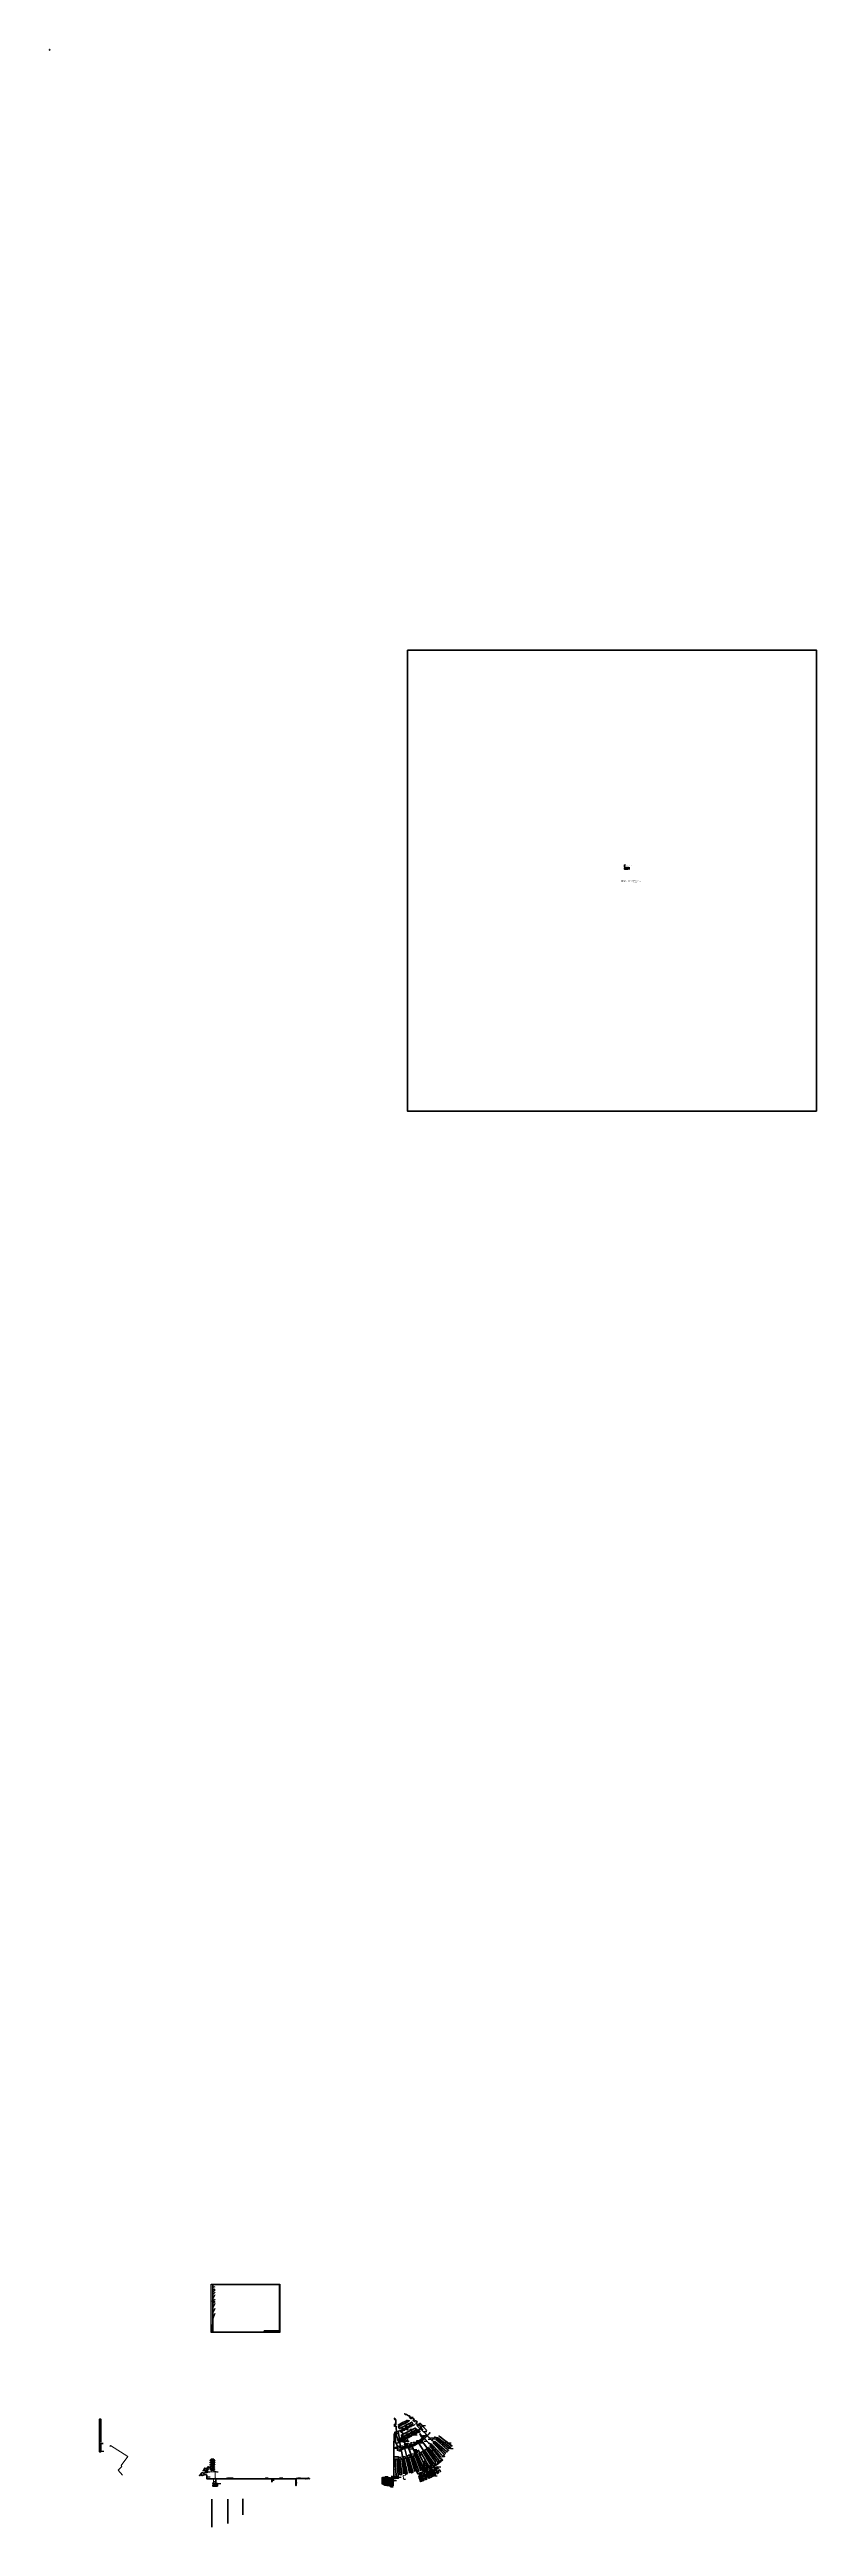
# Model space of a CAD drawing. Header units: millimetres. Extents: x -500444 to 437433, y -1435259 to 1593622.
import ezdxf
from ezdxf import colors
from ezdxf.entities.mleader import LeaderData, LeaderLine
from ezdxf.enums import TextEntityAlignment as Align
from ezdxf.math import Vec2, Vec3

# ---------------------------------------------------------------- set-up
doc = ezdxf.new("R2010")
doc.units = ezdxf.units.MM
doc.linetypes.add('HIDDEN2', pattern=[4.7625, 3.175, -1.5875])
for name, color, linetype, lineweight in [('0_Авт.', 255, 'Continuous', 5), ('0Сила', 7, 'Continuous', 35), ('_АСУД_Щиты', 6, 'Continuous', 0), ('_Гр.ЩД-2A.4.9.I1.1', 6, 'Continuous', 50), ('_Гр.ЩД-2A.4.9.I1.2', 6, 'Continuous', 50), ('_Гр.ЩД-2C.7.6.I2.1', 6, 'Continuous', 50), ('_Гр.ЩД-2C.7.6.I2.2', 6, 'Continuous', 50), ('_Гр.ЩД-2C.7.6.I2.3', 6, 'Continuous', 50), ('_Гр.ЩД-2C.7.6.I2.4', 6, 'Continuous', 50), ('_Гр.ЩД-2C.7.6.I2.5', 6, 'Continuous', 50), ('_Гр.ЩД-2C.7.6.I2.6', 6, 'Continuous', 50), ('_Гр.ЩД-2C.7.6.I2.7', 6, 'Continuous', 50), ('_Гр.ЩД-2C.7.6.I2.8', 6, 'Continuous', 50), ('_Гр.ЩД-2C.7.6.I3.1', 6, 'Continuous', 50), ('_Гр.ЩД-2C.7.6.I3.2', 6, 'Continuous', 50), ('_Гр.ЩД-2C.7.6.I3.3', 6, 'Continuous', 50), ('_Гр.ЩД-2C.7.6.I3.4', 6, 'Continuous', 50), ('_Гр.ЩД-2C.7.6.I3.5', 6, 'Continuous', 50), ('_Гр.ЩД-2C.7.6.I3.6', 6, 'Continuous', 50), ('_Гр.ЩД-2C.7.6.I3.7', 6, 'Continuous', 50), ('_Гр.ЩД-2C.7.6.I3.8', 6, 'Continuous', 50), ('_Гр.ЩД-2C.7.6.I4.1', 6, 'Continuous', 50), ('_Гр.ЩД-2C.7.6.I4.2', 6, 'Continuous', 50), ('_Гр.ЩД-2C.7.6.I4.3', 6, 'Continuous', 50), ('_Гр.ЩД-2C.7.6.I4.4', 6, 'Continuous', 50), ('_Гр.ЩД-2C.7.6.I4.5', 6, 'Continuous', 50), ('_Гр.ЩД-2C.7.6.I4.6', 6, 'Continuous', 50), ('_Гр.ЩД-2C.7.6.I4.7', 6, 'Continuous', 50), ('_Гр.ЩД-2C.7.6.I4.8', 6, 'Continuous', 50), ('_освещение_dali', 3, 'Continuous', 50), ('DLX_LUM 11', 5, 'Continuous', 40), ('DLX_LUM 2', 5, 'Continuous', 40), ('DLX_LUM 4', 5, 'Continuous', 40), ('ELECTR', 152, 'Continuous', 20), ('EPLAN110', 5, 'Continuous', 35), ('Аварийное_овещение', 1, 'Continuous', 30), ('Освещение', 5, 'Continuous', 30), ('Светильники аварийные', 1, 'Continuous', 40), ('Штампы все', 7, 'Continuous', 50), ('ЭТО быт', 5, 'Continuous', 40)]:
    doc.layers.add(name, color=color, linetype=linetype, lineweight=lineweight)
for name, color, linetype, lineweight, true_color in [('DLX_FL0_LUM 1', 7, 'Continuous', 40, 0x2419e6), ('DLX_FL0_LUM 12', 7, 'Continuous', 40, 0xf75408), ('DLX_FL2_LUM 38', 7, 'Continuous', 40, 0x030bfc), ('DLX_LUM 1', 7, 'Continuous', 40, 0xfa2205), ('DLX_LUM 10', 7, 'Continuous', 40, 0xfa0505), ('DLX_LUM 5', 7, 'Continuous', 40, 0xfa2205), ('DLX_LUM 7', 7, 'Continuous', 40, 0xfb1804), ('сВЕтильники', 7, 'Continuous', 40, 0x0000f0), ('ЭТО_аварийные', 7, 'HIDDEN2', 40, 0xfa0505)]:
    doc.layers.add(name, color=color, linetype=linetype, lineweight=lineweight, true_color=true_color)
for name, color, linetype in [('Рамки', 7, 'Continuous'), ('Тексты', 7, 'Continuous'), ('Тексты штампов', 7, 'Continuous')]:
    doc.layers.add(name, color=color, linetype=linetype)
doc.styles.add('Arial Narrow_6', font='ARIALN.TTF', dxfattribs={"height": 193.245432})
doc.styles.add('ISOCPEUR', font='isocpeur.ttf', dxfattribs={"height": 250})
doc.styles.add('ISOCPEUR_1', font='isocpeur.ttf', dxfattribs={"height": 200})
doc.styles.add('RUSS', font='isocpeur.ttf', dxfattribs={"height": 3})
doc.styles.get("Standard").update_dxf_attribs({"font": 'arial.ttf'})
doc.styles.add('Standard Label', font='romans.shx', dxfattribs={"width": 0.7, "height": 2.5})
doc.styles.add('TableTextStyle', font='isocpeur.ttf', dxfattribs={"width": 0.9})
doc.styles.add('Шрифт - 200', font='', dxfattribs={"height": 200})
doc.styles.get('Шрифт - 200').set_extended_font_data('GOST Common', italic=True)
doc.linetypes.add('Truba', pattern='A,3e-05,[4,MSH_7,S=1,R=0,X=0,Y=0],-3.022072', length=3.022102)
doc.linetypes.add('Проводка в лотке', pattern='A,7.5,[130,ltypeshp.shx,S=0.5,R=0,X=0,Y=0],1,[130,ltypeshp.shx,S=1,R=90,X=0,Y=-0.5],1,[130,ltypeshp.shx,S=0.5,R=0,X=0,Y=0],7.5', length=17)

# ---------------------------------------------------------------- blocks, each defined once
blk = doc.blocks.new('App-09')
blk.add_lwpolyline([(-2, 2), (-2, -2), (2, -2), (2, 2)], close=True)
blk.add_circle((0, 0), 1)
blk = doc.blocks.new('*U3')
at = {"layer": 'Штампы все', "lineweight": 40}
for p, q in [((-12, 0), (-12, 85)), ((-12, 85), (0, 85)), ((-12, 60), (0, 60)), ((-12, 25), (0, 25)), ((0, 0), (-12, 0)), ((-7, 0), (-7, 85))]:
    blk.add_line(p, q, dxfattribs=at)
at = {"layer": 'Штампы все'}
blk.add_line((-7, 85), (-7, 85), dxfattribs=at)
at = {"layer": 'Тексты штампов', "char_height": 2.5, "attachment_point": 5, "rotation": 90, "style": 'RUSS'}
for s, insert, width in [('{\\fisocpeur;Подп. и дата}', (-9.5, 42.5), 35), ('{\\fisocpeur;Инв. N подл.}', (-9.5, 12.5), 25), ('{\\fisocpeur;Взам. инв N}', (-9.5, 72.5), 25)]:
    blk.add_mtext(s, dxfattribs=dict(at, insert=insert, width=width))
blk = doc.blocks.new('*U201')
at = {"layer": 'Рамки', "lineweight": 40}
for p, q in [((-5, 589), (-821, 589)), ((-821, 589), (-821, 5)), ((-5, 5), (-5, 589)), ((-821, 5), (-5, 5))]:
    blk.add_line(p, q, dxfattribs=at)
at = {"layer": 'Рамки'}
blk.add_lwpolyline([(-841, 594), (0, 594), (0, 0), (-841, 0)], close=True, dxfattribs=at)
blk.add_blockref('*U3', (-821, 5))
at = {"layer": 'Тексты', "char_height": 2.5, "width": 50, "attachment_point": 4, "style": 'Standard Label'}
for s, insert in [('\\pi2.5;Формат:', (-55, 3)), ('\\pi2.5;Формат:', (-55, 3)), ('\\pi2.5;А1', (-43, 3))]:
    blk.add_mtext(s, dxfattribs=dict(at, insert=insert))
blk = doc.blocks.new('*U257')
at = {"layer": 'Штампы все', "lineweight": 50}
for p, q in [((0, 15), (-185, 15)), ((-185, 15), (-185, 0)), ((-175, 15), (-175, 0)), ((-165, 15), (-165, 0)), ((-155, 15), (-155, 0)), ((-145, 15), (-145, 0)), ((-130, 15), (-130, 0)), ((-120, 15), (-120, 0)), ((-10, 15), (-10, 0)), ((0, 8), (-10, 8))]:
    blk.add_line(p, q, dxfattribs=at)
at = {"layer": 'Штампы все', "lineweight": 25}
for p, q in [((-120, 10), (-185, 10)), ((-120, 5), (-185, 5))]:
    blk.add_line(p, q, dxfattribs=at)
at = {"layer": 'Штампы все', "lineweight": 40}
for p, q in [((-185, 5), (-120, 5)), ((-120, 5), (-185, 5))]:
    blk.add_line(p, q, dxfattribs=at)
at = {"layer": 'Тексты штампов', "char_height": 2.5, "attachment_point": 5, "style": 'Standard Label'}
for s, insert, width in [('Изм.', (-180, 2.5), 10), ('Кол.уч.', (-170, 2.5), 10), ('Лист', (-160, 2.5), 10), ('N док.', (-150, 2.5), 10), ('Подпись', (-137.5, 2.5), 15), ('Дата', (-125, 2.5), 15), ('Лист', (-5, 11.5), 10)]:
    blk.add_mtext(s, dxfattribs=dict(at, insert=insert, width=width))
blk = doc.blocks.new('A$C7830629c')
at = {"layer": '_освещение_dali', "linetype": 'Continuous'}
for points in [[(250, -250), (250, 250), (-250, 250), (-250, -250)], [(250, -250), (250, 250), (100, 250), (100, -250)]]:
    blk.add_lwpolyline(points, close=True, dxfattribs=at)
blk = doc.blocks.new('_Dot')
at = {"color": 0, "linetype": 'ByBlock', "lineweight": -2}
blk.add_line((-0.5, 0), (-1, 0), dxfattribs=at)
at = {"color": 0, "linetype": 'ByBlock', "const_width": 0.5}
blk.add_lwpolyline([(-0.25, 0, 1), (0.25, 0, 1)], format="xyb", close=True, dxfattribs=at)
blk = doc.blocks.new('A$C85fa3c5e')
at = {"layer": '0_Авт.', "color": 6, "lineweight": 25, "ltscale": 100}
for points in [[(-3, 0), (3, 0)], [(-1, 3), (-1, -3)], [(-1, 0), (1, 1), (1, 0)], [(-1, 0), (1, -1), (1, 0)], [(5, 7), (3, 4), (3, 5)], [(5, 7), (3, 4), (4, 4)], [(7, 5), (4, 3), (4, 4)], [(7, 5), (4, 3), (5, 3)]]:
    blk.add_lwpolyline(points, dxfattribs=at)
blk.add_circle((0, 0), 3, dxfattribs=at)
blk = doc.blocks.new('*U340')
h = blk.add_hatch(color=0)
h.dxf.hatch_style = 1
h.paths.add_polyline_path([(150, 300), (-150, 300), (-150, -300)])
at = {"color": 0}
blk.add_line((150, 300), (-150, -300), dxfattribs=at)
blk.add_lwpolyline([(150, 300), (150, -300), (-150, -300), (-150, 300)], close=True, dxfattribs=at)
blk = doc.blocks.new('*U717')
h = blk.add_hatch(color=0)
h.dxf.hatch_style = 1
h.paths.add_polyline_path([(-24, -335), (253, -220), (24, 335)])
at = {"color": 0}
blk.add_line((-24, -335), (24, 335), dxfattribs=at)
blk.add_lwpolyline([(-24, -335), (-253, 220), (24, 335), (253, -220)], close=True, dxfattribs=at)
blk = doc.blocks.new('*U716')
h = blk.add_hatch(color=0)
h.dxf.hatch_style = 1
h.paths.add_polyline_path([(-300, 150), (-300, -150), (300, -150)])
at = {"color": 0}
blk.add_line((-300, 150), (300, -150), dxfattribs=at)
blk.add_lwpolyline([(-300, 150), (300, 150), (300, -150), (-300, -150)], close=True, dxfattribs=at)
blk = doc.blocks.new('*U718')
h = blk.add_hatch(color=0)
h.dxf.hatch_style = 1
h.paths.add_polyline_path([(-150, -300), (150, -300), (150, 300)])
at = {"color": 0}
blk.add_line((-150, -300), (150, 300), dxfattribs=at)
blk.add_lwpolyline([(-150, -300), (-150, 300), (150, 300), (150, -300)], close=True, dxfattribs=at)
blk = doc.blocks.new('*U719')
h = blk.add_hatch(color=0)
h.dxf.hatch_style = 1
h.paths.add_polyline_path([(-112, -316), (185, -279), (112, 316)])
at = {"color": 0}
blk.add_line((-112, -316), (112, 316), dxfattribs=at)
blk.add_lwpolyline([(-112, -316), (-185, 279), (112, 316), (185, -279)], close=True, dxfattribs=at)
blk = doc.blocks.new('A$Cab2378fa')
at = {"lineweight": 25}
h = blk.add_hatch(color=256, dxfattribs=at)
h.paths.add_polyline_path([(162, -157, 0.44233819), (148, 178), (0, 0)])
h.paths.add_polyline_path([(-142, -170), (0, 0), (-163, 158, 0.4300962)])
at = {"lineweight": 25, "true_color": 0xfff5f5}
h = blk.add_hatch(color=7, dxfattribs=at)
h.dxf.hatch_style = 1
h.paths.add_polyline_path([(0, 0), (-142, -170, 0.17492318), (3, -222, 0.19780844), (162, -157)])
h.paths.add_polyline_path([(-163, 158), (0, 0), (148, 178, 0.17539764), (3, 230, 0.20901414)])
blk.add_circle((3, 4), 226)
blk = doc.blocks.new('A$C2267f1ef')
at = {"layer": 'сВЕтильники', "ltscale": 100}
for p in [(14194, 31945), (15546, 30591), (16929, 31896), (18315, 30641), (19665, 31896), (1387, 13512), (2863, 14242), (3538, 16400), (4986, 17043), (5836, 19643), (6386, 15843), (6963, 14207), (7186, 19345), (8038, 17045), (8740, 18758), (9086, 21243), (9086, 14543), (9840, 19743), (10065, 13578), (10340, 22443), (11786, 24021), (11811, 20907), (14194, 26591), (14196, 29195), (14464, 23795), (14465, 21141), (15537, 27923), (15544, 22493), (16930, 29245), (16930, 26542), (16930, 23795), (16930, 21141), (18315, 27923), (18315, 22443), (18656, 1954), (19396, 21141), (19397, 23845), (19665, 29195), (19667, 26591), (21434, 1992), (118942, 5871), (118942, 2858), (118942, 1402), (132413, 9696), (133962, 9696), (135461, 9696), (224475, 6892), (224475, 4817), (224540, 10792), (227462, 4817), (227519, 2488), (227528, 10792), (227528, 6892), (230450, 10792), (230450, 2742), (230516, 6892), (230516, 4817), (230524, 1167), (233439, 10549), (233438, 4817), (233504, 6892), (233504, 2742), (233504, 917), (236427, 10549), (236493, 6892), (236493, 4817), (236493, 2742), (236493, 917)]:
    blk.add_blockref('A$Cab2378fa', p, dxfattribs=at)
at = {"layer": 'сВЕтильники', "ltscale": 100, "xscale": 0.5, "yscale": 0.5, "zscale": 0.5}
for p in [(17382, 555), (18366, 555), (18367, 3805), (19521, 555), (19523, 3805), (20677, 553), (20678, 3805), (21833, 3828), (21833, 555), (23033, 3803), (225953, 9844), (225953, 5084), (225956, 8619), (225965, 11055), (225965, 7485), (225965, 2659), (225973, 6303), (225973, 3923), (228949, 9846), (228949, 5086), (228952, 8621), (228961, 11057), (228961, 7487), (228961, 2661), (228969, 6305), (228969, 3925), (228969, 1476), (231886, 9841), (231886, 5080), (231889, 8615), (231898, 7481), (231898, 2656), (231906, 6300), (231906, 3920), (231920, 1492), (234966, 1476), (234998, 9861), (234998, 5101), (235001, 8636), (235010, 7502), (235010, 2676), (235019, 6320), (235019, 3940), (238033, 9798), (238041, 11020), (238053, 8597), (238053, 5030), (238053, 3841), (238053, 1463), (238097, 7396), (238118, 6219)]:
    blk.add_blockref('A$Cab2378fa', p, dxfattribs=at)
at = {"layer": 'Светильники аварийные', "ltscale": 100}
for p in [(15546, 33268), (18317, 33268), (4440, 13543), (7638, 22345), (10290, 17043), (15544, 25145), (15544, 19795), (18317, 25144), (18317, 19744), (118942, 7427), (118942, 4415), (130964, 9696), (224475, 8967), (227528, 8967), (230450, 8967), (233504, 8967), (236493, 8967)]:
    blk.add_blockref('A$Cab2378fa', p, dxfattribs=at)
at = {"layer": 'Светильники аварийные', "ltscale": 100, "xscale": 0.5, "yscale": 0.5, "zscale": 0.5}
for p in [(17383, 3805), (23033, 555)]:
    blk.add_blockref('A$Cab2378fa', p, dxfattribs=at)
blk = doc.blocks.new('Гр.ЩД-2A.4.9.I1.1')
at = {"layer": '_Гр.ЩД-2A.4.9.I1.1', "color": 18, "true_color": 0x000000, "style": 'TableTextStyle'}
for s, p in [('31.2', (14449, 31988)), ('31А', (15759, 32800)), ('31', (15759, 30123)), ('31', (17125, 31429)), ('31', (18595, 30371)), ('31А', (18597, 33048)), ('31.2', (19937, 31753)), ('31.1', (1699, 13308)), ('31.1', (3155, 14157)), ('31.1', (3787, 16033)), ('31.1А', (4699, 13336)), ('31.1', (5245, 16836)), ('31.1', (6132, 19595)), ('31.1', (6645, 15636)), ('31.1', (7201, 13745)), ('31.1', (7432, 19297)), ('31.1А', (7897, 22138)), ('31.1', (8347, 16838)), ('31.1', (8999, 18469)), ('31.1', (9345, 21036)), ('31.1', (9345, 14336)), ('31.1', (10099, 19536)), ('31.1', (10324, 13370)), ('31.1', (10599, 22236)), ('31.1А', (10599, 16836)), ('31.1', (12045, 23814)), ('31.1', (12070, 20699)), ('31.2', (14675, 23575)), ('31.2', (14675, 20934)), ('31.2', (14724, 26086)), ('31.2', (14738, 28740)), ('31А', (15775, 19833)), ('31', (15785, 27417)), ('31А', (15824, 24925)), ('31', (15824, 22223)), ('31', (16449, 23805)), ('31', (17178, 28740)), ('31', (17178, 26086)), ('31', (17184, 20707)), ('31А', (18547, 19735)), ('31', (18595, 27652)), ('31А', (18597, 24924)), ('31', (18655, 22185)), ('31.2', (19774, 23500)), ('31.2', (19774, 20859)), ('31.2', (19937, 26321)), ('31.3', (19946, 29001))]:
    blk.add_text(s, height=180, dxfattribs=at).set_placement(p)
at = {"layer": '_Гр.ЩД-2A.4.9.I1.1', "ltscale": 100, "style": 'TableTextStyle'}
for tag, p, height in [('31.2', (14459, 32218), 180), ('31А', (15769, 33030), 180), ('31', (15769, 30353), 180), ('31', (17135, 31659), 180), ('31', (18605, 30601), 180), ('31А', (18607, 33278), 180), ('31.2', (19947, 31983), 180), ('31.1', (1709, 13538), 180), ('31.1', (3165, 14387), 180), ('31.1', (3797, 16263), 180), ('31.1А', (4709, 13566), 180), ('31.1', (5255, 17066), 180), ('31.1', (6142, 19825), 180), ('31.1', (6655, 15866), 180), ('31.1', (7211, 13975), 180), ('31.1', (7442, 19527), 180), ('31.1А', (7907, 22368), 180), ('31.1', (8357, 17068), 180), ('31.1', (9009, 18699), 180), ('31.1', (9355, 21266), 180), ('31.1', (9355, 14566), 180), ('31.1', (10109, 19766), 180), ('31.1', (10334, 13600), 180), ('31.1', (10609, 22466), 180), ('31.1А', (10609, 17066), 180), ('31.1', (12055, 24044), 180), ('31.1', (12080, 20929), 180), ('31.2', (14466, 28970), 180), ('31.2', (14466, 26316), 180), ('31.2', (14685, 23805), 180), ('31.2', (14685, 21164), 180), ('31А', (15785, 20063), 180), ('31', (15795, 27647), 180), ('31А', (15834, 25155), 180), ('31', (15834, 22453), 180), ('31', (16360, 24037), 180), ('31', (17188, 28970), 180), ('31', (17188, 26316), 180), ('31', (17194, 20937), 180), ('S', (17237, 21906), 250), ('S', (17358, 29678), 250), ('31А', (18557, 19965), 180), ('31', (18605, 27882), 180), ('31А', (18607, 25154), 180), ('31', (18665, 22415), 180), ('31.2', (19784, 23730), 180), ('31.2', (19784, 21089), 180), ('31.2', (19947, 26551), 180), ('31.3', (19956, 29231), 180)]:
    blk.add_attdef(tag, p, '', height=height, dxfattribs=at)
blk = doc.blocks.new('Гр.ЩД-2A.4.9.I1.2')
at = {"layer": '_Гр.ЩД-2A.4.9.I1.2', "color": 18, "true_color": 0x000000, "style": 'TableTextStyle'}
for s, p in [('30А', (16701, 3886)), ('30', (17464, 596)), ('30', (17945, 3870)), ('30', (18448, 596)), ('30', (19101, 3870)), ('29', (19150, 1460)), ('30', (19604, 596)), ('30', (20256, 3870)), ('30', (20759, 596)), ('30', (21411, 3870)), ('30', (21914, 596)), ('29', (21918, 1460)), ('30', (22612, 3870)), ('30А', (23173, 378)), ('42А', (118098, 7456)), ('42А', (118192, 4417)), ('42', (118258, 5910)), ('42', (118258, 2897)), ('42', (118258, 1391)), ('41А', (131118, 9234)), ('41', (132668, 9234)), ('41', (134218, 9234)), ('41', (135768, 9234))]:
    blk.add_text(s, height=180, dxfattribs=at).set_placement(p)
at = {"layer": '_Гр.ЩД-2A.4.9.I1.2', "ltscale": 100, "style": 'TableTextStyle'}
for tag, p, height in [('30А', (16711, 4116), 180), ('30', (17474, 826), 180), ('30', (17955, 4100), 180), ('30', (18458, 826), 180), ('30', (19111, 4100), 180), ('29', (19160, 1690), 180), ('30', (19614, 826), 180), ('30', (20266, 4100), 180), ('S', (20741, 2524), 250), ('30', (20769, 826), 180), ('30', (21421, 4100), 180), ('30', (21924, 826), 180), ('29', (21928, 1690), 180), ('30', (22622, 4100), 180), ('30А', (23183, 608), 180), ('42А', (118108, 7686), 180), ('42А', (118202, 4647), 180), ('42', (118268, 6140), 180), ('42', (118268, 3127), 180), ('42', (118268, 1621), 180), ('S', (119811, 3783), 250), ('41А', (131128, 9464), 180), ('41', (132678, 9464), 180), ('S', (133020, 10478), 250), ('41', (134228, 9464), 180), ('41', (135778, 9464), 180)]:
    blk.add_attdef(tag, p, '', height=height, dxfattribs=at)
blk = doc.blocks.new('A$C242075db')
at = {"layer": 'EPLAN110'}
for points in [[(-14, -1), (-14, 1), (1, 1)], [(-17, -2), (-17, -1), (-10, -1), (-10, -2)], [(-16, -7), (-16, -7), (-15, -7), (-15, -7)], [(-16, -7), (-16, -13), (0, -13)], [(-14, -7), (-14, -7), (-13, -7), (-13, -7)], [(-13, -7), (-13, -9), (0, -9)], [(-12, -1), (-12, 0), (-4, 0), (-4, -3), (0, -3)], [(-12, -7), (-12, -7), (-11, -7), (-11, -7)], [(-11, -7), (-11, -8), (-4, -8), (-4, -6), (0, -6)]]:
    blk.add_lwpolyline(points, dxfattribs=at)
at = {"ltscale": 20, "style": 'ISOCPEUR'}
for s, p in [('"9A"', (-11, -3)), ('5.2.0', (-11, -5))]:
    blk.add_text(s, height=2, dxfattribs=at).set_placement(p, align=Align.MIDDLE_RIGHT)
at = {"layer": 'EPLAN110', "color": 5, "insert": (0, 3), "char_height": 2, "width": 83.59, "attachment_point": 1, "style": 'ISOCPEUR'}
blk.add_mtext('{\\LТип устройства (см. лист 2)\\PОснащен БАП\\PАдрес устройства\\PПорядковый номер в группе\\PНомер группы}', dxfattribs=at)
blk = doc.blocks.new('Гр.ЩД-2C.7.6.I2.1')
at = {"layer": '_Гр.ЩД-2C.7.6.I2.1', "color": 18, "true_color": 0x000000, "style": 'TableTextStyle'}
for s, p in [('37', (-5994, 10579)), ('37А', (-5994, 8657)), ('37', (-5994, 6735)), ('35', (-5994, 4813)), ('21', (-4677, 10594)), ('21', (-4677, 9398)), ('21', (-4677, 8201)), ('21', (-4677, 7005)), ('21', (-4677, 5808)), ('21', (-4677, 4612)), ('21', (-4677, 3416)), ('21', (-4677, 2219)), ('37', (-3028, 10642)), ('37А', (-3028, 8720)), ('37', (-3028, 6798)), ('37', (-3028, 4876)), ('37', (-3016, 2259)), ('21', (-1705, 10605)), ('21', (-1705, 9420)), ('21', (-1705, 8234)), ('21', (-1705, 7049)), ('21', (-1705, 5863)), ('21', (-1705, 4677)), ('21', (-1705, 3492)), ('21', (-1705, 2306)), ('21', (-1705, 1120)), ('37', (-56, 10580)), ('37А', (-56, 8658)), ('37', (-56, 6736)), ('37', (-56, 4814)), ('37', (-56, 2892)), ('34', (-56, 686)), ('21', (1244, 9590)), ('21', (1244, 8403)), ('21', (1244, 7216)), ('21', (1244, 6029)), ('21', (1244, 4843)), ('21', (1244, 3656)), ('21', (1244, 2469)), ('21', (1244, 1282)), ('37А', (1969, 8988)), ('37', (2170, 2772)), ('37', (2734, 5049)), ('37', (2864, 6369)), ('37', (2865, 10213)), ('35.1', (2923, 435)), ('21', (4360, 9583)), ('21', (4360, 8396)), ('21', (4360, 7210)), ('21', (4360, 6023)), ('21', (4360, 4836)), ('21', (4360, 3649)), ('21', (4360, 2462)), ('21', (4360, 1276))]:
    blk.add_text(s, height=180, dxfattribs=at).set_placement(p)
at = {"layer": '_Гр.ЩД-2C.7.6.I2.1', "ltscale": 100, "style": 'TableTextStyle'}
for tag, p, height in [('37', (-5984, 10809), 180), ('37А', (-5984, 8887), 180), ('37', (-5984, 6965), 180), ('35', (-5984, 5043), 180), ('21', (-4667, 10824), 180), ('21', (-4667, 9628), 180), ('21', (-4667, 8431), 180), ('21', (-4667, 7235), 180), ('21', (-4667, 6038), 180), ('21', (-4667, 4842), 180), ('21', (-4667, 3646), 180), ('21', (-4667, 2449), 180), ('S', (-4354, 7628), 250), ('S', (-3194, 3475), 250), ('37', (-3018, 10872), 180), ('37А', (-3018, 8950), 180), ('37', (-3018, 7028), 180), ('37', (-3018, 5106), 180), ('37', (-3006, 2489), 180), ('21', (-1695, 10835), 180), ('21', (-1695, 9650), 180), ('21', (-1695, 8464), 180), ('21', (-1695, 7279), 180), ('21', (-1695, 6093), 180), ('21', (-1695, 4907), 180), ('21', (-1695, 3722), 180), ('21', (-1695, 2536), 180), ('21', (-1695, 1350), 180), ('37', (-46, 10810), 180), ('37А', (-46, 8888), 180), ('37', (-46, 6966), 180), ('37', (-46, 5044), 180), ('37', (-46, 3122), 180), ('34', (-46, 916), 180), ('21', (1254, 9820), 180), ('21', (1254, 8633), 180), ('21', (1254, 7446), 180), ('21', (1254, 6259), 180), ('21', (1254, 5073), 180), ('21', (1254, 3886), 180), ('21', (1254, 2699), 180), ('21', (1254, 1512), 180), ('37А', (1883, 9229), 180), ('37', (2019, 3002), 180), ('37', (2744, 5279), 180), ('37', (2874, 6599), 180), ('37', (2875, 10443), 180), ('35.1', (2933, 665), 180), ('S', (3025, 8276), 250), ('S', (3046, 2203), 250), ('21', (4370, 9813), 180), ('21', (4370, 8626), 180), ('21', (4370, 7440), 180), ('21', (4370, 6253), 180), ('21', (4370, 5066), 180), ('21', (4370, 3879), 180), ('21', (4370, 2692), 180), ('21', (4370, 1506), 180)]:
    blk.add_attdef(tag, p, '', height=height, dxfattribs=at)
blk = doc.blocks.new('Гр.ЩД-2C.7.6.I2.2')
at = {"layer": '_Гр.ЩД-2C.7.6.I2.2', "color": 18, "true_color": 0x000000, "style": 'TableTextStyle'}
for s, p in [('В2', (9570, 32570)), ('В2', (9692, 31350)), ('В2', (12195, 32953)), ('В2', (12291, 31456)), ('37', (5885, 10153)), ('37', (5885, 6309)), ('37', (5885, 4387)), ('37', (5885, 2465)), ('34', (5913, 437)), ('37А', (5962, 8700)), ('21', (7333, 10778)), ('21', (7358, 975)), ('21', (7425, 9518)), ('21', (7425, 8327)), ('21', (7425, 7136)), ('21', (7425, 5946)), ('21', (7425, 4755)), ('21', (7425, 3564)), ('Тр1', (9350, 9417)), ('Тр1', (9370, 10762)), ('В2', (9788, 29853)), ('В2', (9883, 28355)), ('В2', (9979, 26858)), ('В2', (10074, 25361)), ('Тр1', (10149, 10575)), ('В2', (10170, 23863)), ('В2', (10265, 22366)), ('Тр1', (10324, 9461)), ('В2', (10361, 20869)), ('В2', (10456, 19371)), ('В2', (10552, 17874)), ('В2', (10647, 16376)), ('В2', (10743, 14879)), ('В2', (10838, 13382)), ('Тр1', (11081, 11201)), ('Тр1', (11592, 9460)), ('Тр1', (12420, 10665)), ('B2A', (12546, 29833)), ('Тр1', (12571, 9561)), ('В2', (12577, 26964)), ('B2A', (12641, 28336)), ('В2', (12673, 25467)), ('В2', (12768, 23969)), ('B2A', (13023, 22347)), ('В2', (13055, 19477)), ('B2A', (13119, 20849)), ('В2', (13150, 17980)), ('В2', (13246, 16483)), ('B2A', (13501, 14860)), ('B2A', (13596, 13363))]:
    blk.add_text(s, height=180, dxfattribs=at).set_placement(p)
at = {"layer": '_Гр.ЩД-2C.7.6.I2.2', "ltscale": 100, "style": 'TableTextStyle'}
for tag, p in [('В2', (9579, 32955)), ('В2', (9702, 31580)), ('В2', (12205, 33183)), ('В2', (12301, 31686)), ('37', (5895, 10383)), ('37', (5895, 6539)), ('37', (5895, 4617)), ('37', (5895, 2695)), ('34', (5923, 667)), ('37А', (5972, 8930)), ('21', (7317, 11142)), ('21', (7368, 1205)), ('21', (7435, 9748)), ('21', (7435, 8557)), ('21', (7435, 7366)), ('21', (7435, 6176)), ('21', (7435, 4985)), ('21', (7435, 3794)), ('ТР1', (9028, 11181)), ('ТР1', (9360, 9647)), ('В2', (9798, 30083)), ('В2', (9893, 28585)), ('В2', (9989, 27088)), ('В2', (10084, 25591)), ('ТР1', (10159, 10805)), ('В2', (10180, 24093)), ('В2', (10275, 22596)), ('ТР1', (10334, 9691)), ('В2', (10371, 21099)), ('В2', (10466, 19601)), ('В2', (10562, 18104)), ('В2', (10657, 16606)), ('В2', (10753, 15109)), ('В2', (10848, 13612)), ('ТР1', (11103, 10882)), ('ТР1', (11602, 9690)), ('ТР1', (12430, 10895)), ('B2A', (12556, 30063)), ('ТР1', (12581, 9791)), ('В2', (12587, 27194)), ('B2A', (12651, 28566)), ('В2', (12683, 25697)), ('В2', (12778, 24199)), ('B2A', (13033, 22577)), ('В2', (13065, 19707)), ('B2A', (13129, 21079)), ('В2', (13160, 18210)), ('В2', (13256, 16713)), ('B2A', (13511, 15090)), ('B2A', (13606, 13593))]:
    blk.add_attdef(tag, p, '', height=180, dxfattribs=at)
blk = doc.blocks.new('Гр.ЩД-2C.7.6.I2.3')
at = {"layer": '_Гр.ЩД-2C.7.6.I2.3', "color": 18, "true_color": 0x000000, "style": 'TableTextStyle'}
for s, p in [('55', (13478, 36068, 6620)), ('Тр1', (13681, 34199)), ('Тр1', (13762, 33359)), ('Тр1', (13840, 32543)), ('Тр1', (13918, 31726)), ('Тр1', (14008, 30783)), ('В2', (15375, 32843)), ('В2', (15681, 31491)), ('В2', (18068, 33296)), ('В2', (18262, 31808)), ('B2A', (18456, 30321)), ('Тр1', (14084, 29992)), ('Тр1', (14156, 29242)), ('Тр1', (14209, 28690)), ('Тр1', (14275, 27994)), ('Тр1', (14309, 27642)), ('Тр1', (14389, 26802)), ('Тр1', (14459, 26080)), ('Тр1', (14535, 25286)), ('Тр1', (14620, 24392)), ('Тр1', (14726, 23285)), ('Тр1', (14843, 22061)), ('Тр1', (14910, 21367)), ('Тр1', (14990, 20529)), ('Тр1', (15068, 19712)), ('Тр1', (15135, 19016)), ('Тр1', (15241, 17912)), ('Тр1', (15320, 17080)), ('Тр1', (15423, 16008)), ('Тр1', (15479, 15196)), ('Тр1', (15546, 13927)), ('Тр1', (15555, 14626)), ('В2', (15875, 30004)), ('В2', (16069, 28516)), ('В2', (16263, 27029)), ('В2', (16457, 25541)), ('В2', (16651, 24054)), ('В2', (16845, 22567)), ('В2', (17039, 21079)), ('В2', (17233, 19592)), ('В2', (17427, 18104)), ('В2', (17621, 16617)), ('В2', (17815, 15129)), ('B2A', (18650, 28833)), ('В2', (18844, 27346)), ('В2', (19038, 25858)), ('В2', (19232, 24371)), ('B2A', (19426, 22883)), ('B2A', (19620, 21396)), ('В2', (19814, 19909)), ('В2', (20008, 18421)), ('B2A', (20202, 16934)), ('B2A', (20396, 15446))]:
    blk.add_text(s, height=180, dxfattribs=at).set_placement(p)
at = {"layer": '_Гр.ЩД-2C.7.6.I2.3', "ltscale": 100, "style": 'TableTextStyle'}
for tag, p in [('55', (13488, 36298, 6620)), ('ТР1', (13691, 34429)), ('ТР1', (13772, 33589)), ('ТР1', (13850, 32773)), ('ТР1', (13928, 31956)), ('ТР1', (14018, 31013)), ('ТР1', (14094, 30222)), ('В2', (15385, 33073)), ('В2', (15691, 31721)), ('В2', (15885, 30234)), ('В2', (18078, 33526)), ('В2', (18272, 32038)), ('B2A', (18466, 30551)), ('ТР1', (14166, 29472)), ('ТР1', (14219, 28920)), ('ТР1', (14285, 28224)), ('ТР1', (14319, 27872)), ('ТР1', (14399, 27032)), ('ТР1', (14469, 26310)), ('ТР1', (14545, 25516)), ('ТР1', (14630, 24622)), ('ТР1', (14736, 23515)), ('ТР1', (14853, 22291)), ('ТР1', (14920, 21597)), ('ТР1', (15000, 20759)), ('ТР1', (15078, 19942)), ('ТР1', (15145, 19246)), ('ТР1', (15251, 18142)), ('ТР1', (15330, 17310)), ('ТР1', (15433, 16238)), ('ТР1', (15489, 15426)), ('ТР1', (15556, 14157)), ('ТР1', (15565, 14856)), ('В2', (16079, 28746)), ('В2', (16273, 27259)), ('В2', (16467, 25771)), ('В2', (16661, 24284)), ('В2', (16855, 22797)), ('В2', (17049, 21309)), ('В2', (17243, 19822)), ('В2', (17437, 18334)), ('В2', (17631, 16847)), ('В2', (17825, 15359)), ('B2A', (18660, 29063)), ('В2', (18854, 27576)), ('В2', (19048, 26088)), ('В2', (19242, 24601)), ('B2A', (19436, 23113)), ('B2A', (19630, 21626)), ('В2', (19824, 20139)), ('В2', (20018, 18651)), ('B2A', (20212, 17164)), ('B2A', (20406, 15676))]:
    blk.add_attdef(tag, p, '', height=180, dxfattribs=at)
blk = doc.blocks.new('Гр.ЩД-2C.7.6.I2.4')
at = {"layer": '_Гр.ЩД-2C.7.6.I2.4', "color": 18, "true_color": 0x000000, "style": 'TableTextStyle'}
for s, p in [('55', (18610, 36932, 6620)), ('Тр1', (19403, 34684)), ('Тр1', (19542, 33830)), ('Тр1', (19703, 32846)), ('Тр1', (19902, 31634)), ('Тр1', (20046, 30752)), ('В2', (20762, 33638)), ('В2', (21194, 32282)), ('В2', (21515, 30816)), ('В2', (23420, 34273)), ('В2', (23740, 32808)), ('B2A', (24061, 31342)), ('Тр1', (20214, 29725)), ('Тр1', (20343, 28936)), ('Тр1', (20450, 28280)), ('Тр1', (20536, 27754)), ('Тр1', (20640, 27121)), ('Тр1', (20720, 26629)), ('Тр1', (20820, 26017)), ('Тр1', (20878, 25461)), ('Тр1', (21024, 24774)), ('Тр1', (21102, 24183)), ('Тр1', (21227, 23534)), ('Тр1', (21335, 22847)), ('Тр1', (21419, 22335)), ('Тр1', (21516, 21812)), ('Тр1', (21567, 21308)), ('Тр1', (21649, 20766)), ('Тр1', (21734, 20214)), ('В2', (21835, 29351)), ('Тр1', (21878, 19551)), ('Тр1', (22023, 18664)), ('Тр1', (22100, 18040)), ('В2', (22156, 27886)), ('Тр1', (22209, 17526)), ('Тр1', (22294, 16996)), ('Тр1', (22383, 16463)), ('Тр1', (22475, 15901)), ('В2', (22477, 26420)), ('Тр1', (22556, 15407)), ('Тр1', (22599, 14786)), ('В2', (22798, 24955)), ('В2', (23119, 23489)), ('В2', (23439, 22024)), ('В2', (23760, 20559)), ('В2', (24081, 19093)), ('B2A', (24382, 29877)), ('В2', (24402, 17628)), ('В2', (24703, 28412)), ('В2', (24722, 16162)), ('В2', (25023, 26946)), ('В2', (25344, 25481)), ('B2A', (25665, 24015)), ('B2A', (25986, 22550)), ('В2', (26307, 21084)), ('В2', (26627, 19619)), ('B2A', (26948, 18154)), ('B2A', (27269, 16688))]:
    blk.add_text(s, height=180, dxfattribs=at).set_placement(p)
at = {"layer": '_Гр.ЩД-2C.7.6.I2.4', "ltscale": 100, "style": 'TableTextStyle'}
for tag, p in [('55', (18620, 37162, 6620)), ('ТР1', (19413, 34914)), ('ТР1', (19552, 34060)), ('ТР1', (19713, 33076)), ('ТР1', (19912, 31864)), ('ТР1', (20056, 30982)), ('В2', (20772, 33868)), ('В2', (21204, 32512)), ('В2', (21525, 31046)), ('В2', (23430, 34503)), ('В2', (23750, 33038)), ('B2A', (24071, 31572)), ('ТР1', (20224, 29955)), ('ТР1', (20353, 29166)), ('ТР1', (20460, 28510)), ('ТР1', (20546, 27984)), ('ТР1', (20650, 27351)), ('ТР1', (20730, 26859)), ('ТР1', (20830, 26247)), ('ТР1', (20888, 25691)), ('ТР1', (21034, 25004)), ('ТР1', (21112, 24413)), ('ТР1', (21237, 23764)), ('ТР1', (21345, 23077)), ('ТР1', (21429, 22565)), ('ТР1', (21526, 22042)), ('ТР1', (21577, 21538)), ('ТР1', (21659, 20996)), ('ТР1', (21744, 20444)), ('В2', (21845, 29581)), ('ТР1', (21888, 19781)), ('ТР1', (22033, 18894)), ('ТР1', (22110, 18270)), ('В2', (22166, 28116)), ('ТР1', (22219, 17756)), ('ТР1', (22304, 17226)), ('ТР1', (22393, 16693)), ('ТР1', (22485, 16131)), ('В2', (22487, 26650)), ('ТР1', (22566, 15637)), ('ТР1', (22609, 15016)), ('В2', (22808, 25185)), ('В2', (23129, 23719)), ('В2', (23449, 22254)), ('В2', (23770, 20789)), ('В2', (24091, 19323)), ('B2A', (24392, 30107)), ('В2', (24412, 17858)), ('В2', (24713, 28642)), ('В2', (24732, 16392)), ('В2', (25033, 27176)), ('В2', (25354, 25711)), ('B2A', (25675, 24245)), ('B2A', (25996, 22780)), ('В2', (26317, 21314)), ('В2', (26637, 19849)), ('B2A', (26958, 18384)), ('B2A', (27279, 16918))]:
    blk.add_attdef(tag, p, '', height=180, dxfattribs=at)
blk = doc.blocks.new('Гр.ЩД-2C.7.6.I2.5')
at = {"layer": '_Гр.ЩД-2C.7.6.I2.5', "color": 18, "true_color": 0x000000, "style": 'TableTextStyle'}
for s, p in [('55', (23868, 37970, 6620)), ('Тр1', (24647, 35130)), ('Тр1', (24972, 33874)), ('Тр1', (25143, 33212)), ('Тр1', (25275, 32665)), ('Тр1', (25421, 32137)), ('Тр1', (25615, 31389)), ('Тр1', (25860, 30438)), ('В2', (26340, 34976)), ('В2', (26772, 33539)), ('В2', (27203, 32103)), ('В2', (27635, 30666)), ('В2', (28835, 35708)), ('В2', (29267, 34271)), ('B2A', (29698, 32834)), ('B2A', (30130, 31398)), ('Тр1', (26112, 29465)), ('Тр1', (26441, 28193)), ('Тр1', (26746, 27014)), ('Тр1', (26937, 26276)), ('Тр1', (27129, 25533)), ('Тр1', (27310, 24781)), ('Тр1', (27484, 24109)), ('Тр1', (27618, 23588)), ('Тр1', (27774, 23052)), ('Тр1', (27909, 22531)), ('В2', (28067, 29230)), ('Тр1', (28106, 21753)), ('Тр1', (28313, 20952)), ('Тр1', (28486, 20286)), ('В2', (28499, 27793)), ('Тр1', (28661, 19608)), ('Тр1', (28805, 19050)), ('В2', (28930, 26357)), ('Тр1', (28959, 18455)), ('Тр1', (29107, 17884)), ('Тр1', (29242, 17329)), ('В2', (29362, 24920)), ('Тр1', (29477, 16244)), ('В2', (29794, 23484)), ('В2', (30226, 22047)), ('В2', (30562, 29961)), ('В2', (30657, 20610)), ('В2', (30994, 28525)), ('В2', (31089, 19174)), ('В2', (31425, 27088)), ('В2', (31521, 17737)), ('B2A', (31857, 25652)), ('B2A', (32289, 24215)), ('В2', (32721, 22779)), ('В2', (33152, 21342)), ('B2A', (33584, 19906)), ('B2A', (34016, 18469))]:
    blk.add_text(s, height=180, dxfattribs=at).set_placement(p)
at = {"layer": '_Гр.ЩД-2C.7.6.I2.5', "ltscale": 100, "style": 'TableTextStyle'}
for tag, p in [('55', (23878, 38200, 6620)), ('ТР1', (24657, 35360)), ('ТР1', (24982, 34104)), ('ТР1', (25153, 33442)), ('ТР1', (25285, 32895)), ('ТР1', (25431, 32367)), ('ТР1', (25625, 31619)), ('ТР1', (25870, 30668)), ('В2', (26350, 35206)), ('В2', (26782, 33769)), ('В2', (27213, 32333)), ('В2', (27645, 30896)), ('В2', (28845, 35938)), ('В2', (29277, 34501)), ('B2A', (29708, 33064)), ('B2A', (30140, 31628)), ('В2', (30572, 30191)), ('ТР1', (26122, 29695)), ('ТР1', (26451, 28423)), ('ТР1', (26756, 27244)), ('ТР1', (26947, 26506)), ('ТР1', (27139, 25763)), ('ТР1', (27320, 25011)), ('ТР1', (27494, 24339)), ('ТР1', (27628, 23818)), ('ТР1', (27784, 23282)), ('ТР1', (27919, 22761)), ('В2', (28077, 29460)), ('ТР1', (28116, 21983)), ('ТР1', (28323, 21182)), ('ТР1', (28496, 20516)), ('В2', (28509, 28023)), ('ТР1', (28671, 19838)), ('ТР1', (28815, 19280)), ('В2', (28940, 26587)), ('ТР1', (28969, 18685)), ('ТР1', (29117, 18114)), ('ТР1', (29252, 17559)), ('В2', (29372, 25150)), ('ТР1', (29487, 16474)), ('В2', (29804, 23714)), ('В2', (30236, 22277)), ('В2', (30667, 20840)), ('В2', (31004, 28755)), ('В2', (31099, 19404)), ('В2', (31435, 27318)), ('В2', (31531, 17967)), ('B2A', (31867, 25882)), ('B2A', (32299, 24445)), ('В2', (32731, 23009)), ('В2', (33162, 21572)), ('B2A', (33594, 20136)), ('B2A', (34026, 18699))]:
    blk.add_attdef(tag, p, '', height=180, dxfattribs=at)
blk = doc.blocks.new('Гр.ЩД-2C.7.6.I2.6')
at = {"layer": '_Гр.ЩД-2C.7.6.I2.6', "color": 18, "true_color": 0x000000, "style": 'TableTextStyle'}
for s, p in [('55', (28906, 39514, 6620)), ('Тр1', (29980, 36907)), ('Тр1', (30283, 36016)), ('Тр1', (30587, 35125)), ('Тр1', (30890, 34234)), ('Тр1', (31194, 33342)), ('Тр1', (31498, 32451)), ('В2', (31729, 36627)), ('Тр1', (31801, 31560)), ('Тр1', (32105, 30669)), ('В2', (32302, 35324)), ('В2', (32837, 33923)), ('В2', (33372, 32522)), ('В2', (33907, 31120)), ('В2', (34196, 37653)), ('В2', (34732, 36252)), ('B2A', (35269, 34852)), ('B2A', (35806, 33451)), ('В2', (36343, 32050)), ('В2', (36879, 30649)), ('Тр1', (32408, 29778)), ('Тр1', (32712, 28887)), ('Тр1', (33015, 27995)), ('Тр1', (33319, 27104)), ('Тр1', (33622, 26213)), ('Тр1', (33926, 25322)), ('Тр1', (34230, 24431)), ('В2', (34442, 29719)), ('Тр1', (34533, 23539)), ('Тр1', (34837, 22648)), ('В2', (34977, 28318)), ('Тр1', (35140, 21757)), ('Тр1', (35444, 20866)), ('В2', (35512, 26916)), ('Тр1', (35747, 19975)), ('Тр1', (36051, 19084)), ('В2', (36047, 25515)), ('Тр1', (36354, 18192)), ('В2', (36582, 24114)), ('В2', (37117, 22712)), ('В2', (37416, 29249)), ('В2', (37652, 21311)), ('B2A', (37953, 27848)), ('В2', (38187, 19910)), ('B2A', (38490, 26447)), ('В2', (38722, 18508)), ('В2', (39026, 25046)), ('В2', (39563, 23646)), ('В2', (40100, 22245)), ('B2A', (40637, 20844)), ('B2A', (41173, 19443))]:
    blk.add_text(s, height=180, dxfattribs=at).set_placement(p)
at = {"layer": '_Гр.ЩД-2C.7.6.I2.6', "ltscale": 100, "style": 'TableTextStyle'}
for tag, p in [('55', (28916, 39744, 6620)), ('ТР1', (29990, 37137)), ('ТР1', (30293, 36246)), ('ТР1', (30597, 35355)), ('ТР1', (30900, 34464)), ('ТР1', (31204, 33572)), ('ТР1', (31508, 32681)), ('В2', (31739, 36857)), ('ТР1', (31811, 31790)), ('ТР1', (32115, 30899)), ('В2', (32312, 35554)), ('В2', (32847, 34153)), ('В2', (33382, 32752)), ('В2', (33917, 31350)), ('В2', (34206, 37883)), ('В2', (34742, 36482)), ('B2A', (35279, 35082)), ('B2A', (35816, 33681)), ('В2', (36353, 32280)), ('В2', (36889, 30879)), ('ТР1', (32418, 30008)), ('ТР1', (32722, 29117)), ('ТР1', (33025, 28225)), ('ТР1', (33329, 27334)), ('ТР1', (33632, 26443)), ('ТР1', (33936, 25552)), ('ТР1', (34240, 24661)), ('В2', (34452, 29949)), ('ТР1', (34543, 23769)), ('ТР1', (34847, 22878)), ('В2', (34987, 28548)), ('ТР1', (35150, 21987)), ('ТР1', (35454, 21096)), ('В2', (35522, 27146)), ('ТР1', (35757, 20205)), ('ТР1', (36061, 19314)), ('В2', (36057, 25745)), ('ТР1', (36364, 18422)), ('В2', (36592, 24344)), ('В2', (37127, 22942)), ('В2', (37426, 29479)), ('В2', (37662, 21541)), ('B2A', (37963, 28078)), ('В2', (38197, 20140)), ('B2A', (38500, 26677)), ('В2', (38732, 18738)), ('В2', (39036, 25276)), ('В2', (39573, 23876)), ('В2', (40110, 22475)), ('B2A', (40647, 21074)), ('B2A', (41183, 19673))]:
    blk.add_attdef(tag, p, '', height=180, dxfattribs=at)
blk = doc.blocks.new('Гр.ЩД-2C.7.6.I2.7')
at = {"layer": '_Гр.ЩД-2C.7.6.I2.7', "color": 18, "true_color": 0x000000, "style": 'TableTextStyle'}
for s, p in [('В1', (38544, 12595)), ('В1', (38588, 11020)), ('В1', (39321, 10040)), ('Тр1', (39458, 10526)), ('Тр1', (39615, 11050)), ('В1', (39637, 9368)), ('В1', (39744, 13059)), ('В1', (39850, 7362)), ('В1', (39859, 8460)), ('В1', (40243, 11681)), ('Тр1', (40400, 7463)), ('Тр1', (40402, 11078)), ('Тр1', (40521, 16175)), ('В1', (40605, 10530)), ('Тр1', (40631, 8206)), ('В1', (40627, 5519)), ('В1', (40633, 13561)), ('В1', (40903, 9858)), ('В1', (40955, 12027)), ('Тр1', (40974, 15130)), ('В1', (41147, 8877)), ('В1', (41160, 13122)), ('Тр1', (41204, 10999)), ('Тр1', (41311, 8098)), ('Тр1', (41320, 16507)), ('В1', (41418, 7382)), ('Тр1', (41627, 17320)), ('В1', (41612, 13944)), ('В1', (41707, 10276)), ('В1', (41737, 12068)), ('Тр1', (41834, 15459)), ('В1', (41827, 9726)), ('В1', (41945, 6037)), ('В1', (42020, 12463)), ('Тр1', (42085, 8371)), ('B1A', (42123, 10935)), ('В1', (42158, 13515)), ('B1A', (42220, 9365)), ('Тр1', (42421, 17010)), ('B1A', (42545, 11444)), ('В1', (42572, 8594)), ('Тр1', (42695, 15788)), ('В1', (42704, 12765)), ('Тр1', (43010, 11974)), ('В1', (43091, 8147)), ('B1A', (43134, 9684)), ('В1', (43283, 6544)), ('Тр1', (43355, 12534)), ('В1', (43342, 8797)), ('В1', (43494, 7347)), ('В1', (43544, 11112)), ('В1', (43854, 11583)), ('В1', (43925, 10694)), ('В1', (44124, 8606)), ('Тр1', (44147, 12597)), ('В1', (44150, 12119)), ('В1', (44262, 6907)), ('В1', (44367, 9774)), ('Тр1', (44432, 9215)), ('В1', (44468, 7710)), ('В1', (44917, 10018))]:
    blk.add_text(s, height=180, dxfattribs=at).set_placement(p)
at = {"layer": '_Гр.ЩД-2C.7.6.I2.7', "ltscale": 100, "style": 'TableTextStyle'}
for tag, p in [('В1', (38235, 11242)), ('В1', (38554, 12825)), ('В1', (39331, 10270)), ('В1', (39366, 13274)), ('ТР1', (39387, 11299)), ('ТР1', (39468, 10756)), ('В1', (39469, 7644)), ('В1', (39647, 9598)), ('В1', (39869, 8690)), ('В1', (39962, 11911)), ('ТР1', (40389, 8430)), ('ТР1', (40410, 7693)), ('ТР1', (40412, 11308)), ('ТР1', (40531, 16405)), ('В1', (40566, 12264)), ('В1', (40615, 10760)), ('В1', (40637, 5749)), ('В1', (40643, 13791)), ('В1', (40788, 10070)), ('ТР1', (40984, 15360)), ('В1', (41157, 9107)), ('В1', (41170, 13352)), ('ТР1', (41214, 11229)), ('ТР1', (41325, 8504)), ('ТР1', (41330, 16737)), ('В1', (41428, 7612)), ('В1', (41503, 12276)), ('В1', (41619, 12683)), ('ТР1', (41637, 17550)), ('В1', (41622, 14174)), ('В1', (41717, 10506)), ('ТР1', (41844, 15689)), ('В1', (41837, 9956)), ('В1', (41955, 6267)), ('ТР1', (42020, 8868)), ('B1A', (42133, 11165)), ('В1', (42168, 13745)), ('B1A', (42236, 9598)), ('В1', (42271, 8091)), ('ТР1', (42431, 17240)), ('В1', (42450, 12997)), ('B1A', (42555, 11674)), ('ТР1', (42705, 16018)), ('ТР1', (43023, 12265)), ('В1', (43101, 8377)), ('ТР1', (43133, 12739)), ('В1', (43134, 9022)), ('B1A', (43144, 9914)), ('В1', (43293, 6774)), ('В1', (43504, 7577)), ('В1', (43554, 11342)), ('В1', (43861, 10118)), ('В1', (43864, 11813)), ('В1', (43935, 10924)), ('В1', (44134, 8836)), ('ТР1', (44157, 12827)), ('В1', (44160, 12349)), ('В1', (44272, 7137)), ('ТР1', (44442, 9445)), ('В1', (44478, 7940)), ('В1', (44927, 10248))]:
    blk.add_attdef(tag, p, '', height=180, dxfattribs=at)
blk = doc.blocks.new('Гр.ЩД-2C.7.6.I2.8')
at = {"layer": '_Гр.ЩД-2C.7.6.I2.8', "color": 18, "true_color": 0x000000, "style": 'TableTextStyle'}
for s, p in [('Тр1', (46990, 19014)), ('Тр1', (47486, 17999)), ('В1', (47800, 16623)), ('В1', (47950, 15925)), ('Тр1', (48194, 19596)), ('В1', (48541, 15311)), ('В1', (48748, 17072)), ('В1', (48889, 16372)), ('Тр1', (48950, 18707)), ('В1', (49096, 14981)), ('Тр1', (49226, 11023)), ('B1A', (49248, 13829)), ('В1', (49274, 15697)), ('Тр1', (49310, 11820)), ('Тр1', (49373, 20166)), ('B1A', (49679, 14290)), ('B1A', (49707, 12367)), ('B1A', (49711, 12829)), ('В1', (49818, 11478)), ('Тр1', (49849, 15067)), ('Тр1', (49904, 19167)), ('В1', (50460, 11297)), ('В1', (50642, 10424)), ('В1', (50709, 15004)), ('В1', (50720, 9713)), ('Тр1', (50821, 15628)), ('В1', (50833, 13458)), ('Тр1', (50858, 16147)), ('В1', (50859, 14286)), ('В1', (51060, 18181)), ('В1', (51171, 15518)), ('В1', (51192, 11599)), ('В1', (51197, 17485)), ('В1', (51414, 12083)), ('В1', (51440, 16734)), ('Тр1', (51601, 12544)), ('В1', (51593, 10885)), ('В1', (51680, 10164)), ('В1', (51698, 13502)), ('В1', (51857, 15895)), ('Тр1', (51898, 18020)), ('Тр1', (52057, 16244)), ('В1', (52122, 16676)), ('В1', (52129, 13141)), ('Тр1', (52340, 17190)), ('Тр1', (52374, 12595)), ('В1', (52511, 15908)), ('Тр1', (52687, 16537)), ('В1', (52854, 13961)), ('Тр1', (52967, 16010)), ('Тр1', (53008, 13095)), ('Тр1', (53289, 15407)), ('В1', (53474, 12936)), ('В1', (53548, 14158)), ('Тр1', (53638, 14750)), ('Тр1', (53690, 13493)), ('В1', (53937, 13237)), ('В1', (54231, 11398)), ('Тр1', (54289, 13325)), ('В1', (54615, 11904))]:
    blk.add_text(s, height=180, dxfattribs=at).set_placement(p)
at = {"layer": '_Гр.ЩД-2C.7.6.I2.8', "ltscale": 100, "style": 'TableTextStyle'}
for tag, p in [('ТР1', (47000, 19244)), ('ТР1', (47496, 18229)), ('В1', (47810, 16853)), ('В1', (47960, 16155)), ('ТР1', (48204, 19826)), ('В1', (48341, 15537)), ('В1', (48758, 17302)), ('В1', (48899, 16602)), ('ТР1', (48960, 18937)), ('В1', (49106, 15211)), ('ТР1', (49236, 11253)), ('B1A', (49258, 14059)), ('В1', (49284, 15927)), ('ТР1', (49320, 12050)), ('ТР1', (49383, 20396)), ('B1A', (49494, 12597)), ('B1A', (49689, 14520)), ('B1A', (49721, 13059)), ('ТР1', (49769, 15648)), ('ТР1', (49914, 19397)), ('В1', (49986, 11826)), ('ТР1', (50379, 15899)), ('В1', (50470, 11527)), ('В1', (50652, 10654)), ('В1', (50665, 16971)), ('В1', (50730, 9943)), ('В1', (50843, 13688)), ('ТР1', (50868, 16377)), ('В1', (50869, 14516)), ('ТР1', (51047, 12772)), ('В1', (51070, 18411)), ('В1', (51172, 15025)), ('В1', (51185, 15252)), ('В1', (51202, 11829)), ('В1', (51207, 17715)), ('В1', (51424, 12313)), ('В1', (51546, 17104)), ('В1', (51603, 11115)), ('В1', (51690, 10394)), ('В1', (51708, 13732)), ('ТР1', (51908, 18250)), ('ТР1', (51914, 16459)), ('В1', (52132, 13337)), ('В1', (52185, 15592)), ('В1', (52200, 15360)), ('В1', (52289, 14188)), ('ТР1', (52350, 17420)), ('ТР1', (52384, 12825)), ('ТР1', (52606, 13546)), ('ТР1', (52697, 16767)), ('В1', (52909, 14401)), ('ТР1', (52977, 16240)), ('ТР1', (53299, 15637)), ('ТР1', (53449, 13779)), ('В1', (53436, 12477)), ('В1', (53439, 12706)), ('ТР1', (53648, 14980)), ('В1', (54241, 11628)), ('ТР1', (54276, 13583)), ('В1', (54625, 12134))]:
    blk.add_attdef(tag, p, '', height=180, dxfattribs=at)
blk = doc.blocks.new('Гр.ЩД-2C.7.6.I3.1')
at = {"layer": '_Гр.ЩД-2C.7.6.I3.1', "color": 18, "true_color": 0x000000, "style": 'TableTextStyle'}
for s, p in [('Тр1', (40796, 26003)), ('Тр1', (41194, 25090)), ('Тр1', (41592, 24176)), ('Тр1', (41990, 23262)), ('Тр1', (42388, 22348)), ('Тр1', (42787, 21434)), ('В1', (43895, 14496)), ('В1', (44205, 14931)), ('Тр1', (44373, 12713)), ('Тр1', (44417, 17217)), ('В1', (44444, 13234)), ('Тр1', (44616, 18392)), ('Тр1', (44629, 9517)), ('В1', (45016, 13604)), ('В1', (45063, 12315)), ('Тр1', (45163, 9319)), ('В1', (45178, 15271)), ('Тр1', (45370, 14512)), ('В1', (45439, 12218)), ('Тр1', (45504, 13247)), ('Тр1', (45634, 18884)), ('В1', (45679, 10569)), ('В1', (45761, 13941)), ('В1', (45846, 15344)), ('Тр1', (45895, 11810)), ('В1', (46123, 13155)), ('В1', (46124, 9525)), ('Тр1', (46155, 12469)), ('В1', (46204, 14184)), ('Тр1', (46301, 10117)), ('В1', (46326, 10543)), ('Тр1', (46394, 17997)), ('Тр1', (46448, 13839)), ('В1', (46586, 9394)), ('В1', (46610, 8281)), ('Тр1', (46654, 11505)), ('В1', (46766, 12989)), ('Тр1', (46826, 10431)), ('В1', (46959, 11053)), ('Тр1', (47010, 10200)), ('В1', (47224, 8170)), ('В1', (47315, 10403)), ('Тр1', (47388, 10615)), ('В1', (47399, 13664)), ('Тр1', (47412, 9484)), ('Тр1', (47510, 13983)), ('Тр1', (47615, 8743)), ('В1', (47715, 11189)), ('В1', (47818, 10171)), ('В1', (48056, 13661)), ('Тр1', (48100, 14233)), ('В1', (48115, 15080)), ('В1', (48152, 8755)), ('В1', (48352, 11843)), ('В1', (48491, 13192)), ('В1', (48575, 8915)), ('Тр1', (48621, 10959)), ('Тр1', (48686, 14503)), ('В1', (49000, 11562)), ('В1', (49064, 12921))]:
    blk.add_text(s, height=180, dxfattribs=at).set_placement(p)
at = {"layer": '_Гр.ЩД-2C.7.6.I3.1', "ltscale": 100, "style": 'TableTextStyle'}
for tag, p in [('ТР1', (40806, 26233)), ('ТР1', (41204, 25320)), ('ТР1', (41602, 24406)), ('ТР1', (42000, 23492)), ('ТР1', (42398, 22578)), ('ТР1', (42797, 21664)), ('В1', (43523, 14693)), ('ТР1', (44061, 12933)), ('В1', (44215, 15161)), ('В1', (44237, 13744)), ('В1', (44244, 13537)), ('ТР1', (44322, 9721)), ('ТР1', (44427, 17447)), ('ТР1', (44626, 18622)), ('В1', (45025, 15501)), ('В1', (45034, 12847)), ('ТР1', (45173, 9549)), ('ТР1', (45276, 13723)), ('ТР1', (45339, 10154)), ('В1', (45382, 12423)), ('В1', (45437, 10777)), ('В1', (45441, 10993)), ('ТР1', (45488, 14733)), ('В1', (45478, 14147)), ('ТР1', (45518, 12016)), ('ТР1', (45644, 19114)), ('В1', (45649, 9744)), ('В1', (45856, 15574)), ('В1', (45902, 13358)), ('ТР1', (46165, 12699)), ('В1', (46184, 8468)), ('В1', (46214, 14414)), ('ТР1', (46398, 11711)), ('ТР1', (46404, 18227)), ('ТР1', (46575, 13550)), ('В1', (46596, 9624)), ('ТР1', (46617, 10851)), ('В1', (46776, 13219)), ('ТР1', (47056, 14192)), ('В1', (47097, 11399)), ('В1', (47234, 8400)), ('В1', (47351, 11605)), ('ТР1', (47401, 9970)), ('ТР1', (47404, 9192)), ('В1', (47393, 13428)), ('ТР1', (47444, 10965)), ('ТР1', (47456, 9706)), ('ТР1', (47725, 14542)), ('В1', (47983, 10596)), ('В1', (47982, 10390)), ('В1', (48066, 13891)), ('В1', (48125, 15310)), ('В1', (48148, 9321)), ('В1', (48362, 12073)), ('В1', (48501, 13422)), ('В1', (48585, 9145)), ('ТР1', (48631, 11189)), ('ТР1', (48640, 14769)), ('В1', (49010, 11792)), ('В1', (49074, 13151))]:
    blk.add_attdef(tag, p, '', height=180, dxfattribs=at)
blk = doc.blocks.new('Гр.ЩД-2C.7.6.I3.2')
at = {"layer": '_Гр.ЩД-2C.7.6.I3.2', "color": 18, "true_color": 0x000000, "style": 'TableTextStyle'}
for s, p in [('55', (33363, 41640, 6620)), ('Тр1', (34820, 39219)), ('Тр1', (35211, 38399)), ('Тр1', (35610, 37485)), ('Тр1', (36008, 36571)), ('Тр1', (36406, 35657)), ('В2', (36524, 39100)), ('Тр1', (36804, 34743)), ('В2', (37179, 37743)), ('Тр1', (37202, 33829)), ('Тр1', (37601, 32915)), ('В2', (37833, 36387)), ('Тр1', (37999, 32002)), ('В2', (38317, 40233)), ('55', (38370, 43961, 6620)), ('Тр1', (38397, 31088)), ('В2', (38488, 35030)), ('Тр1', (38795, 30174)), ('В2', (39143, 33673)), ('В2', (39474, 38970)), ('Л2', (39727, 36449)), ('В2', (39797, 32317)), ('B2A', (40126, 37618)), ('В2', (40452, 30960)), ('B2A', (40779, 36266)), ('В2', (41431, 34914)), ('В2', (42083, 33561)), ('В2', (42736, 32209)), ('Л2', (43157, 31461)), ('B2A', (43388, 30857)), ('Тр1', (39194, 29260)), ('Тр1', (39592, 28346)), ('Тр1', (39990, 27432)), ('Тр1', (40388, 26518)), ('В2', (41106, 29603)), ('В2', (41761, 28246)), ('В2', (42415, 26890)), ('В2', (42562, 25296)), ('В2', (43217, 23939)), ('В2', (43929, 22541)), ('B2A', (44040, 29505)), ('В2', (44692, 28153)), ('В2', (45118, 21277)), ('В2', (45345, 26801)), ('Тр1', (45979, 28294)), ('В2', (45997, 25449)), ('Тр1', (46123, 28022)), ('Тр1', (46232, 27823)), ('Тр1', (46341, 27625)), ('B2A', (46649, 24097)), ('B2A', (46651, 22542)), ('Тр1', (47000, 26366)), ('Тр1', (47132, 26113)), ('Тр1', (47264, 25860)), ('Тр1', (47396, 25607)), ('Тр1', (47527, 25354)), ('Тр1', (48037, 24416)), ('Тр1', (48171, 24191))]:
    blk.add_text(s, height=180, dxfattribs=at).set_placement(p)
at = {"layer": '_Гр.ЩД-2C.7.6.I3.2', "ltscale": 100, "style": 'TableTextStyle'}
for tag, p in [('55', (33373, 41870, 6620)), ('ТР1', (34830, 39449)), ('ТР1', (35221, 38629)), ('ТР1', (35620, 37715)), ('ТР1', (36018, 36801)), ('ТР1', (36416, 35887)), ('В2', (36534, 39330)), ('ТР1', (36814, 34973)), ('В2', (37189, 37973)), ('ТР1', (37212, 34059)), ('ТР1', (37611, 33145)), ('В2', (37843, 36617)), ('ТР1', (38009, 32232)), ('В2', (38327, 40463)), ('55', (38380, 44191, 6620)), ('ТР1', (38407, 31318)), ('В2', (38498, 35260)), ('ТР1', (38805, 30404)), ('В2', (39153, 33903)), ('Л2', (39422, 36679)), ('В2', (39484, 39200)), ('В2', (39807, 32547)), ('B2A', (40136, 37848)), ('В2', (40462, 31190)), ('B2A', (40789, 36496)), ('В2', (41441, 35144)), ('В2', (42093, 33791)), ('В2', (42746, 32439)), ('Л2', (43167, 31691)), ('B2A', (43398, 31087)), ('ТР1', (39204, 29490)), ('ТР1', (39602, 28576)), ('ТР1', (40000, 27662)), ('ТР1', (40398, 26748)), ('В2', (41116, 29833)), ('В2', (41771, 28476)), ('В2', (42238, 25526)), ('В2', (42425, 27120)), ('В2', (42892, 24169)), ('В2', (43604, 22744)), ('B2A', (44050, 29735)), ('В2', (44702, 28383)), ('В2', (45128, 21507)), ('В2', (45355, 27031)), ('В2', (46007, 25679)), ('B2A', (46446, 22772)), ('ТР1', (46604, 28413)), ('B2A', (46659, 24327)), ('ТР1', (46713, 28214)), ('ТР1', (46822, 28016)), ('ТР1', (46931, 27817)), ('ТР1', (47590, 26558)), ('ТР1', (47722, 26305)), ('ТР1', (47854, 26052)), ('ТР1', (47985, 25799)), ('ТР1', (48117, 25546)), ('ТР1', (48626, 24608)), ('ТР1', (48761, 24383))]:
    blk.add_attdef(tag, p, '', height=180, dxfattribs=at)
blk = doc.blocks.new('Гр.ЩД-2C.7.6.I3.3')
at = {"layer": '_Гр.ЩД-2C.7.6.I3.3', "color": 18, "true_color": 0x000000, "style": 'TableTextStyle'}
for s, p in [('В2', (41174, 41294)), ('Л1', (41438, 38524)), ('В2', (41930, 39997)), ('В2', (42686, 38700)), ('55', (42880, 46625, 6620)), ('Л2', (43420, 38122)), ('В2', (43423, 42780)), ('В2', (43442, 37403)), ('Тр1', (44103, 44154)), ('В2', (44179, 41484)), ('В2', (44198, 36107)), ('Тр1', (44645, 43302)), ('B2A', (44935, 40187)), ('В2', (44955, 34810)), ('Тр1', (45187, 42450)), ('B2A', (45692, 38890)), ('В2', (45711, 33513)), ('Тр1', (45729, 41597)), ('Л1', (45873, 30301)), ('Л2', (46216, 32831)), ('Тр1', (46271, 40745)), ('В2', (46448, 37593)), ('В2', (46467, 32216)), ('Тр1', (46814, 39892)), ('В2', (47204, 36296)), ('В2', (47223, 30919)), ('Тр1', (47356, 39040)), ('Тр1', (47898, 38188)), ('В2', (47960, 35000)), ('Тр1', (48440, 37335)), ('B2A', (48716, 33703)), ('Тр1', (48982, 36483)), ('B2A', (49472, 32406)), ('Тр1', (49524, 35631)), ('Тр1', (50066, 34778)), ('В2', (50228, 31109)), ('Тр1', (50608, 33926)), ('Тр1', (51151, 33073)), ('Тр1', (51693, 32221)), ('Тр1', (52235, 31369)), ('Тр1', (52777, 30516)), ('В2', (47979, 29623)), ('В2', (48735, 28326)), ('В2', (49491, 27029)), ('В2', (50247, 25732)), ('В2', (50984, 29812)), ('В2', (51003, 24435)), ('В2', (51740, 28515)), ('B2A', (52497, 27219)), ('B2A', (53046, 26021)), ('Тр1', (53319, 29664)), ('Тр1', (53861, 28811)), ('Тр1', (54403, 27959)), ('Тр1', (54945, 27107))]:
    blk.add_text(s, height=180, dxfattribs=at).set_placement(p)
at = {"layer": '_Гр.ЩД-2C.7.6.I3.3', "ltscale": 100, "style": 'TableTextStyle'}
for tag, p in [('В2', (41184, 41524)), ('Л1', (41448, 38754)), ('В2', (41940, 40227)), ('В2', (42696, 38930)), ('55', (42890, 46855, 6620)), ('Л2', (43430, 38352)), ('В2', (43433, 43010)), ('В2', (43452, 37633)), ('ТР1', (44113, 44384)), ('В2', (44189, 41714)), ('В2', (44208, 36337)), ('ТР1', (44655, 43532)), ('B2A', (44945, 40417)), ('В2', (44965, 35040)), ('ТР1', (45197, 42680)), ('B2A', (45702, 39120)), ('В2', (45721, 33743)), ('ТР1', (45739, 41827)), ('Л1', (45883, 30531)), ('Л2', (46226, 33061)), ('ТР1', (46281, 40975)), ('В2', (46458, 37823)), ('В2', (46477, 32446)), ('ТР1', (46824, 40122)), ('В2', (47214, 36526)), ('В2', (47223, 31169)), ('ТР1', (47366, 39270)), ('ТР1', (47908, 38418)), ('В2', (47970, 35230)), ('ТР1', (48450, 37565)), ('B2A', (48726, 33933)), ('ТР1', (48992, 36713)), ('B2A', (49482, 32636)), ('ТР1', (49534, 35861)), ('ТР1', (50076, 35008)), ('В2', (50238, 31339)), ('ТР1', (50618, 34156)), ('ТР1', (51161, 33303)), ('ТР1', (51703, 32451)), ('ТР1', (52245, 31599)), ('ТР1', (52787, 30746)), ('В2', (47989, 29853)), ('В2', (48745, 28556)), ('В2', (49501, 27259)), ('В2', (50257, 25962)), ('В2', (50994, 30042)), ('В2', (51013, 24665)), ('В2', (51750, 28745)), ('B2A', (52507, 27449)), ('B2A', (53056, 26251)), ('ТР1', (53329, 29894)), ('ТР1', (53871, 29041)), ('ТР1', (54413, 28189)), ('ТР1', (54955, 27337))]:
    blk.add_attdef(tag, p, '', height=180, dxfattribs=at)
blk = doc.blocks.new('Гр.ЩД-2C.7.6.I3.4')
at = {"layer": '_Гр.ЩД-2C.7.6.I3.4', "color": 18, "true_color": 0x000000, "style": 'TableTextStyle'}
for s, p in [('В2', (45825, 43948)), ('В2', (46600, 43033)), ('55', (47162, 49642, 6620)), ('В2', (47467, 41801)), ('В2', (47899, 45705)), ('В2', (48334, 40569)), ('Тр1', (48404, 47304)), ('В2', (48761, 44478)), ('В2', (49201, 39337)), ('Тр1', (49294, 46134)), ('B2A', (49624, 43251)), ('Тр1', (49710, 45588)), ('В2', (50068, 38105)), ('Тр1', (50246, 44883)), ('B2A', (50486, 42024)), ('Тр1', (50714, 44268)), ('В2', (50935, 36873)), ('Тр1', (51231, 43589)), ('В2', (51349, 40796)), ('В2', (51803, 35641)), ('Тр1', (52179, 42343)), ('В2', (52212, 39569)), ('Тр1', (52595, 41796)), ('В2', (52670, 34409)), ('Тр1', (52930, 41356)), ('В2', (53074, 38342)), ('В2', (53537, 33177)), ('Тр1', (53816, 40192)), ('B2A', (53937, 37115)), ('Тр1', (54318, 39533)), ('В2', (54404, 31944)), ('Тр1', (54757, 38955)), ('B2A', (54799, 35888)), ('В2', (55271, 30712)), ('Тр1', (55573, 37884)), ('В2', (55662, 34660)), ('Тр1', (56001, 37321)), ('В2', (56524, 33433)), ('Тр1', (56626, 36499)), ('Тр1', (57068, 35919)), ('В2', (57387, 32206)), ('Тр1', (57814, 34938)), ('B2A', (58249, 30979)), ('Тр1', (58436, 34121)), ('Тр1', (59000, 33380)), ('Тр1', (59378, 32883)), ('Тр1', (59833, 32286)), ('Тр1', (60533, 31365)), ('В2', (56138, 29480)), ('В2', (57005, 28248)), ('Тр1', (57636, 25586)), ('Тр1', (57930, 24563)), ('Тр1', (58624, 26265)), ('B2A', (59112, 29752)), ('Тр1', (59419, 25595)), ('Тр1', (59612, 26943)), ('Тр1', (60404, 26278)), ('Тр1', (61154, 28674)), ('Тр1', (62927, 28153))]:
    blk.add_text(s, height=180, dxfattribs=at).set_placement(p)
at = {"layer": '_Гр.ЩД-2C.7.6.I3.4', "ltscale": 100, "style": 'TableTextStyle'}
for tag, p in [('В2', (45835, 44178)), ('В2', (46610, 43263)), ('55', (47172, 49872, 6620)), ('В2', (47477, 42031)), ('В2', (47909, 45935)), ('В2', (48344, 40799)), ('ТР1', (48414, 47534)), ('В2', (48771, 44708)), ('В2', (49211, 39567)), ('ТР1', (49304, 46364)), ('B2A', (49634, 43481)), ('ТР1', (49720, 45818)), ('В2', (50078, 38335)), ('ТР1', (50256, 45113)), ('B2A', (50496, 42254)), ('ТР1', (50724, 44498)), ('В2', (50945, 37103)), ('ТР1', (51241, 43819)), ('В2', (51359, 41026)), ('В2', (51813, 35871)), ('ТР1', (52189, 42573)), ('В2', (52222, 39799)), ('ТР1', (52605, 42026)), ('В2', (52680, 34639)), ('ТР1', (52940, 41586)), ('В2', (53084, 38572)), ('В2', (53547, 33407)), ('ТР1', (53826, 40422)), ('B2A', (53947, 37345)), ('ТР1', (54328, 39763)), ('В2', (54414, 32174)), ('ТР1', (54767, 39185)), ('B2A', (54809, 36118)), ('В2', (55281, 30942)), ('ТР1', (55583, 38114)), ('В2', (55672, 34890)), ('ТР1', (56011, 37551)), ('В2', (56534, 33663)), ('ТР1', (56636, 36729)), ('ТР1', (57078, 36149)), ('В2', (57397, 32436)), ('ТР1', (57824, 35168)), ('B2A', (58259, 31209)), ('ТР1', (58446, 34351)), ('ТР1', (59010, 33610)), ('ТР1', (59388, 33113)), ('ТР1', (59843, 32516)), ('ТР1', (60543, 31595)), ('В2', (56148, 29710)), ('В2', (57015, 28478)), ('ТР1', (57646, 25816)), ('ТР1', (57940, 24793)), ('ТР1', (58634, 26495)), ('B2A', (59122, 29982)), ('ТР1', (59429, 25825)), ('ТР1', (59622, 27173)), ('ТР1', (60414, 26508)), ('ТР1', (61164, 28904)), ('ТР1', (62937, 28383))]:
    blk.add_attdef(tag, p, '', height=180, dxfattribs=at)
blk = doc.blocks.new('Гр.ЩД-2C.7.6.I4.7')
at = {"layer": '_Гр.ЩД-2C.7.6.I4.7', "color": 18, "true_color": 0x000000, "style": 'TableTextStyle'}
for s, p in [('Тр1', (51571, 21508)), ('В1', (51979, 18849)), ('Тр1', (52037, 22512)), ('Тр1', (52144, 20537)), ('Тр1', (52266, 21921)), ('В1', (52365, 17239)), ('В1', (52423, 18421)), ('В1', (52849, 16395)), ('Тр1', (52942, 20996)), ('Тр1', (53067, 22604)), ('В1', (53115, 17364)), ('Тр1', (53166, 16889)), ('В1', (53492, 16350)), ('Тр1', (53740, 21456)), ('В1', (53749, 14544)), ('Тр1', (53963, 17330)), ('В1', (54196, 16769)), ('В1', (54197, 20151)), ('В1', (54256, 13778)), ('Тр1', (54343, 17586)), ('В1', (54342, 14475)), ('Тр1', (54391, 12989)), ('Тр1', (54440, 12199)), ('В1', (54635, 18561)), ('В1', (54638, 19718)), ('Тр1', (54828, 14244)), ('В1', (54906, 13756)), ('В1', (54958, 17079)), ('Тр1', (54998, 17938)), ('Тр1', (55035, 14803)), ('В1', (55027, 12083)), ('В1', (55102, 20679)), ('В1', (55154, 18896)), ('В1', (55170, 15370)), ('В1', (55326, 20226)), ('В1', (55538, 19093)), ('В1', (55592, 16947)), ('В1', (55618, 15650)), ('В1', (55619, 12380)), ('В1', (55800, 16506)), ('Тр1', (55830, 14575)), ('B1A', (56024, 17733)), ('В1', (56233, 19026)), ('B1A', (56260, 18301)), ('Тр1', (56311, 15150)), ('B1A', (56517, 16267)), ('В1', (56684, 14776)), ('Тр1', (56752, 19042)), ('В1', (57168, 18019)), ('B1A', (57193, 16545)), ('В1', (57295, 13934)), ('В1', (57338, 15092)), ('В1', (57543, 15746)), ('В1', (57581, 17477)), ('В1', (58057, 13750)), ('В1', (58174, 17035)), ('В1', (58202, 14475)), ('В1', (58237, 15743)), ('Тр1', (58429, 16348)), ('В1', (58822, 17169)), ('В1', (58970, 14284))]:
    blk.add_text(s, height=180, dxfattribs=at).set_placement(p)
at = {"layer": '_Гр.ЩД-2C.7.6.I4.7', "ltscale": 100, "style": 'TableTextStyle'}
for tag, p in [('ТР1', (51581, 21738)), ('В1', (51989, 19079)), ('ТР1', (52047, 22742)), ('ТР1', (52154, 20767)), ('ТР1', (52276, 22151)), ('В1', (52271, 17446)), ('В1', (52433, 18651)), ('В1', (52493, 16598)), ('В1', (52843, 17590)), ('ТР1', (52952, 21226)), ('ТР1', (53077, 22834)), ('ТР1', (53430, 17077)), ('ТР1', (53499, 17743)), ('В1', (53502, 16580)), ('ТР1', (53750, 21686)), ('В1', (53759, 14774)), ('В1', (53945, 14008)), ('ТР1', (53963, 17955)), ('В1', (54098, 14989)), ('В1', (54206, 16999)), ('В1', (54207, 20381)), ('ТР1', (54401, 13219)), ('В1', (54451, 18801)), ('ТР1', (54555, 12654)), ('В1', (54648, 19948)), ('В1', (54719, 17309)), ('В1', (54916, 13986)), ('В1', (54968, 15586)), ('ТР1', (55008, 18168)), ('ТР1', (55038, 14434)), ('В1', (55037, 12313)), ('ТР1', (55067, 15001)), ('В1', (55112, 20909)), ('В1', (55373, 18649)), ('В1', (55379, 19321)), ('В1', (55551, 20480)), ('В1', (55602, 17177)), ('В1', (55629, 12610)), ('В1', (55634, 19541)), ('В1', (55810, 16736)), ('В1', (55834, 15441)), ('ТР1', (55862, 14795)), ('B1A', (56034, 17963)), ('B1A', (56270, 18531)), ('ТР1', (56409, 15581)), ('B1A', (56496, 16468)), ('В1', (56694, 15006)), ('ТР1', (56762, 19272)), ('В1', (57137, 14196)), ('В1', (57178, 18249)), ('B1A', (57203, 16775)), ('В1', (57348, 15322)), ('В1', (57467, 15952)), ('В1', (57690, 17743)), ('В1', (57935, 17248)), ('В1', (58037, 14735)), ('В1', (58067, 13980)), ('В1', (58247, 15973)), ('ТР1', (58439, 16578)), ('В1', (58832, 17399)), ('В1', (58980, 14514))]:
    blk.add_attdef(tag, p, '', height=180, dxfattribs=at)
blk = doc.blocks.new('Гр.ЩД-2C.7.6.I4.8')
at = {"layer": '_Гр.ЩД-2C.7.6.I4.8', "color": 18, "true_color": 0x000000, "style": 'TableTextStyle'}
for s, p in [('Тр1', (57151, 19398)), ('В1', (57366, 21633)), ('В1', (57369, 18930)), ('Тр1', (57981, 19485)), ('В1', (57989, 21913)), ('В1', (58021, 18857)), ('В1', (58168, 20442)), ('Тр1', (58363, 19789)), ('В1', (58479, 22389)), ('Тр1', (58567, 21169)), ('Тр1', (58677, 21740)), ('В1', (58730, 19248)), ('В1', (58816, 20554)), ('Тр1', (58901, 16674)), ('В1', (59171, 22277)), ('В1', (59265, 19616)), ('Тр1', (59598, 20550)), ('Тр1', (59621, 16634)), ('Тр1', (59741, 17428)), ('В1', (59739, 21015)), ('В1', (59761, 17950)), ('В1', (59961, 20064)), ('В1', (59985, 21277)), ('Тр1', (60035, 18803)), ('Тр1', (60205, 20870)), ('Тр1', (60290, 19405)), ('В1', (60410, 20337)), ('В1', (60423, 18023)), ('В1', (60424, 16953)), ('В1', (60609, 23900)), ('Тр1', (60840, 21334)), ('В1', (60872, 17087)), ('В1', (60917, 18646)), ('В1', (61001, 15776)), ('Тр1', (61125, 21547)), ('В1', (61236, 23968)), ('Тр1', (61252, 17827)), ('В1', (61437, 22695)), ('В1', (61441, 18974)), ('Тр1', (61659, 21873)), ('Тр1', (61694, 17075)), ('В1', (61698, 15700)), ('В1', (61809, 17723)), ('Тр1', (61832, 18540)), ('Тр1', (61937, 16291)), ('В1', (62071, 17788)), ('В1', (62088, 22721)), ('Тр1', (62386, 18715)), ('B1A', (62424, 21629)), ('В1', (62518, 16458)), ('B1A', (62618, 22079)), ('Тр1', (62812, 18844)), ('В1', (62880, 16583)), ('B1A', (63039, 20282)), ('Тр1', (63074, 19859)), ('B1A', (63870, 20321)), ('В1', (64029, 19284)), ('В1', (64394, 19406)), ('В1', (64514, 18248)), ('В1', (65209, 18250))]:
    blk.add_text(s, height=180, dxfattribs=at).set_placement(p)
at = {"layer": '_Гр.ЩД-2C.7.6.I4.8', "ltscale": 100, "style": 'TableTextStyle'}
for tag, p in [('ТР1', (56911, 19635)), ('В1', (57070, 19175)), ('В1', (57181, 21863)), ('ТР1', (57601, 19819)), ('В1', (57919, 22114)), ('В1', (57973, 20657)), ('В1', (58012, 20884)), ('В1', (58031, 19087)), ('В1', (58399, 22619)), ('ТР1', (58516, 16869)), ('ТР1', (58555, 20200)), ('ТР1', (58617, 21394)), ('ТР1', (58687, 21970)), ('В1', (58696, 19449)), ('В1', (59181, 22507)), ('В1', (59275, 19846)), ('ТР1', (59420, 20732)), ('ТР1', (59511, 17673)), ('В1', (59572, 21753)), ('В1', (59574, 21520)), ('В1', (59607, 18171)), ('ТР1', (59631, 16864)), ('ТР1', (59706, 19010)), ('В1', (59782, 20266)), ('ТР1', (60261, 19614)), ('ТР1', (60330, 21074)), ('ТР1', (60358, 21762)), ('В1', (60420, 20567)), ('В1', (60433, 18253)), ('В1', (60459, 24127)), ('В1', (60491, 17512)), ('В1', (60657, 16009)), ('ТР1', (60712, 21984)), ('В1', (60783, 18831)), ('В1', (60882, 17317)), ('ТР1', (61181, 18114)), ('ТР1', (61233, 16526)), ('В1', (61246, 24198)), ('В1', (61299, 22901)), ('В1', (61451, 19204)), ('ТР1', (61563, 22299)), ('ТР1', (61672, 18738)), ('ТР1', (61704, 17305)), ('В1', (61708, 15930)), ('В1', (61800, 17522)), ('В1', (62081, 18018)), ('В1', (62098, 22951)), ('ТР1', (62158, 19305)), ('B1A', (62434, 21859)), ('В1', (62468, 17026)), ('B1A', (62628, 22309)), ('ТР1', (62822, 19074)), ('В1', (62890, 16813)), ('B1A', (62999, 20495)), ('ТР1', (63339, 19407)), ('B1A', (63880, 20551)), ('В1', (63956, 19851)), ('В1', (64209, 18478)), ('В1', (64404, 19636)), ('В1', (65219, 18480))]:
    blk.add_attdef(tag, p, '', height=180, dxfattribs=at)
blk = doc.blocks.new('Гр.ЩД-2C.7.6.I3.5')
at = {"layer": '_Гр.ЩД-2C.7.6.I3.5', "color": 18, "true_color": 0x000000, "style": 'TableTextStyle'}
for s, p in [('В2', (50331, 47580)), ('В2', (51280, 46419)), ('В2', (51783, 49121)), ('В2', (52230, 45258)), ('Тр1', (52987, 50538)), ('В2', (53179, 44096)), ('В2', (53284, 48079)), ('Тр1', (53608, 49835)), ('В2', (54129, 42935)), ('Тр1', (54229, 49131)), ('B2A', (54233, 46918)), ('Тр1', (54850, 48427)), ('В2', (55079, 41774)), ('B2A', (55183, 45757)), ('Тр1', (55516, 47672)), ('В2', (56028, 40613)), ('Тр1', (56125, 46982)), ('В2', (56132, 44596)), ('Тр1', (56831, 46183)), ('В2', (56978, 39451)), ('В2', (57082, 43434)), ('Тр1', (57645, 45261)), ('В2', (57927, 38290)), ('В2', (58031, 42273)), ('Тр1', (58261, 44562)), ('Тр1', (58688, 44093)), ('Тр1', (58829, 43169)), ('В2', (58877, 37129)), ('B2A', (58981, 41112)), ('Тр1', (59017, 42957)), ('В2', (59826, 35968)), ('B2A', (59930, 39951)), ('Тр1', (60540, 41979)), ('В2', (60776, 34806)), ('В2', (60880, 38789)), ('Тр1', (60977, 41484)), ('В2', (61725, 33645)), ('В2', (61829, 37628)), ('Тр1', (61848, 40497)), ('Тр1', (62526, 39729)), ('В2', (62675, 32484)), ('В2', (62779, 36467)), ('Тр1', (62924, 39278)), ('Тр1', (63701, 38397)), ('B2A', (63728, 35306)), ('Тр1', (64060, 30291)), ('Тр1', (64256, 31219)), ('Тр1', (64621, 37354)), ('B2A', (64678, 34144)), ('Тр1', (64945, 36988)), ('Тр1', (65632, 30273)), ('Тр1', (65741, 36086)), ('Тр1', (65858, 32536)), ('Тр1', (66014, 35364)), ('Тр1', (66791, 31228)), ('Тр1', (67062, 32767)), ('Тр1', (67744, 32014)), ('Тр1', (63720, 28696))]:
    blk.add_text(s, height=180, dxfattribs=at).set_placement(p)
at = {"layer": '_Гр.ЩД-2C.7.6.I3.5', "ltscale": 100, "style": 'TableTextStyle'}
for tag, p in [('В2', (50341, 47810)), ('В2', (51290, 46649)), ('В2', (51793, 49351)), ('В2', (52240, 45488)), ('ТР1', (52997, 50768)), ('В2', (53189, 44326)), ('В2', (53294, 48309)), ('ТР1', (53618, 50065)), ('В2', (54139, 43165)), ('ТР1', (54239, 49361)), ('B2A', (54243, 47148)), ('ТР1', (54860, 48657)), ('В2', (55089, 42004)), ('B2A', (55193, 45987)), ('ТР1', (55526, 47902)), ('В2', (56038, 40843)), ('ТР1', (56135, 47212)), ('В2', (56142, 44826)), ('ТР1', (56841, 46413)), ('В2', (56988, 39681)), ('В2', (57092, 43664)), ('ТР1', (57655, 45491)), ('В2', (57937, 38520)), ('В2', (58041, 42503)), ('ТР1', (58271, 44792)), ('ТР1', (58698, 44323)), ('В2', (58887, 37359)), ('B2A', (58991, 41342)), ('ТР1', (59422, 43488)), ('ТР1', (59609, 43276)), ('В2', (59836, 36198)), ('B2A', (59940, 40181)), ('ТР1', (60550, 42209)), ('В2', (60786, 35036)), ('В2', (60890, 39019)), ('ТР1', (60987, 41714)), ('В2', (61735, 33875)), ('В2', (61839, 37858)), ('ТР1', (61858, 40727)), ('ТР1', (62536, 39959)), ('В2', (62685, 32714)), ('В2', (62789, 36697)), ('ТР1', (62934, 39508)), ('ТР1', (63711, 38627)), ('B2A', (63738, 35536)), ('ТР1', (64070, 30521)), ('ТР1', (64266, 31449)), ('ТР1', (64631, 37584)), ('B2A', (64688, 34374)), ('ТР1', (64955, 37218)), ('ТР1', (65642, 30503)), ('ТР1', (65751, 36316)), ('ТР1', (65868, 32766)), ('ТР1', (66024, 35594)), ('ТР1', (66801, 31458)), ('ТР1', (67072, 32997)), ('ТР1', (67754, 32244)), ('ТР1', (63730, 28926))]:
    blk.add_attdef(tag, p, '', height=180, dxfattribs=at)
blk = doc.blocks.new('Гр.ЩД-2C.7.6.I3.6')
at = {"layer": '_Гр.ЩД-2C.7.6.I3.6', "color": 18, "true_color": 0x000000, "style": 'TableTextStyle'}
for s, p in [('55', (51149, 53037, 6620)), ('В2', (54570, 51286)), ('В2', (55605, 50201)), ('В2', (56430, 53103)), ('Тр1', (56650, 54280)), ('В2', (56641, 49115)), ('В2', (57465, 52018)), ('В2', (57676, 48030)), ('Тр1', (57882, 53119)), ('B2A', (58501, 50932)), ('В2', (58712, 46945)), ('Тр1', (58831, 52226)), ('Тр1', (59493, 51601)), ('B2A', (59536, 49847)), ('В2', (59747, 45859)), ('В2', (60572, 48762)), ('В2', (60783, 44774)), ('Тр1', (60842, 49832)), ('Тр1', (60852, 50322)), ('В2', (61607, 47676)), ('В2', (61818, 43688)), ('Тр1', (62133, 49114)), ('В2', (62643, 46591)), ('Тр1', (62859, 48431)), ('В2', (62854, 42603)), ('B2A', (63678, 45506)), ('Тр1', (63780, 47563)), ('В2', (63889, 41518)), ('Тр1', (64211, 47158)), ('B2A', (64714, 44420)), ('Тр1', (64775, 46626)), ('В2', (64925, 40432)), ('Тр1', (65735, 45721)), ('В2', (65749, 43335)), ('В2', (65960, 39347)), ('Тр1', (66142, 45338)), ('Тр1', (66538, 44965)), ('В2', (66785, 42249)), ('В2', (66996, 38262)), ('Тр1', (67200, 43805)), ('Тр1', (67251, 44294)), ('В2', (67820, 41164)), ('В2', (68140, 36774)), ('Тр1', (68263, 43340)), ('B2A', (68856, 40079)), ('Тр1', (69272, 42389)), ('Тр1', (69726, 41962)), ('B2A', (69891, 38993)), ('Тр1', (70183, 41532)), ('Тр1', (70771, 40977)), ('Тр1', (71192, 40581))]:
    blk.add_text(s, height=180, dxfattribs=at).set_placement(p)
at = {"layer": '_Гр.ЩД-2C.7.6.I3.6', "ltscale": 100, "style": 'TableTextStyle'}
for tag, p in [('55', (51159, 53267, 6620)), ('В2', (54580, 51516)), ('В2', (55615, 50431)), ('В2', (56440, 53333)), ('ТР1', (56660, 54510)), ('В2', (56651, 49345)), ('В2', (57475, 52248)), ('В2', (57686, 48260)), ('ТР1', (57892, 53349)), ('B2A', (58511, 51162)), ('В2', (58722, 47175)), ('ТР1', (58841, 52456)), ('ТР1', (59503, 51831)), ('B2A', (59546, 50077)), ('В2', (59757, 46089)), ('В2', (60582, 48992)), ('В2', (60793, 45004)), ('ТР1', (60862, 50552)), ('ТР1', (61233, 50062)), ('В2', (61617, 47906)), ('В2', (61828, 43918)), ('ТР1', (62143, 49344)), ('В2', (62653, 46821)), ('ТР1', (62869, 48661)), ('В2', (62864, 42833)), ('B2A', (63688, 45736)), ('ТР1', (63790, 47793)), ('В2', (63899, 41748)), ('ТР1', (64221, 47388)), ('B2A', (64724, 44650)), ('ТР1', (64785, 46856)), ('В2', (64935, 40662)), ('ТР1', (65745, 45951)), ('В2', (65759, 43565)), ('В2', (65970, 39577)), ('ТР1', (66152, 45568)), ('ТР1', (66548, 45195)), ('В2', (66795, 42479)), ('В2', (67006, 38492)), ('ТР1', (67261, 44524)), ('ТР1', (67557, 44045)), ('В2', (67830, 41394)), ('В2', (68150, 37004)), ('ТР1', (68273, 43570)), ('B2A', (68866, 40309)), ('ТР1', (69282, 42619)), ('ТР1', (69736, 42192)), ('B2A', (69901, 39223)), ('ТР1', (70193, 41762)), ('ТР1', (70781, 41207)), ('ТР1', (71202, 40811))]:
    blk.add_attdef(tag, p, '', height=180, dxfattribs=at)
blk = doc.blocks.new('Гр.ЩД-2C.7.6.I3.7')
at = {"layer": '_Гр.ЩД-2C.7.6.I3.7', "color": 18, "true_color": 0x000000, "style": 'TableTextStyle'}
for s, p in [('В2', (58352, 55174)), ('В2', (59476, 54181)), ('В2', (60058, 57136)), ('Тр1', (60223, 58865)), ('В2', (60601, 53188)), ('Тр1', (60946, 58267)), ('В2', (61182, 56143)), ('В2', (61726, 52196)), ('Тр1', (61867, 57507)), ('B2A', (62307, 55151)), ('Тр1', (62490, 56992)), ('В2', (62850, 51203)), ('Тр1', (63091, 56496)), ('Тр1', (63367, 55715)), ('B2A', (63432, 54158)), ('Тр1', (63696, 55443)), ('В2', (63975, 50211)), ('Тр1', (64013, 55181)), ('В2', (64556, 53165)), ('Тр1', (64705, 54529)), ('Тр1', (65006, 54280)), ('В2', (65100, 49218)), ('В2', (65681, 52173)), ('Тр1', (66046, 54056)), ('В2', (66224, 48225)), ('В2', (66806, 51180)), ('Тр1', (66965, 53296)), ('В2', (67349, 47233)), ('Тр1', (67755, 52644)), ('B2A', (67930, 50188)), ('В2', (68474, 46240)), ('B2A', (69055, 49195)), ('Тр1', (69077, 51552)), ('В2', (69598, 45248)), ('Тр1', (70033, 50763)), ('В2', (70180, 48202)), ('Тр1', (70483, 50391)), ('В2', (70723, 44255)), ('В2', (71304, 47210)), ('В2', (71532, 52306)), ('Тр1', (71793, 49309)), ('В2', (71848, 43262)), ('Тр1', (72382, 48823)), ('В2', (72429, 46217)), ('В2', (72720, 51390)), ('В2', (73043, 41938)), ('Тр1', (73285, 48077)), ('B2A', (73554, 45225)), ('В2', (73908, 50473)), ('Тр1', (74395, 47160)), ('B2A', (74678, 44232)), ('Тр1', (75016, 46648)), ('В2', (75096, 49557)), ('Тр1', (75376, 46048)), ('В2', (76284, 48640)), ('В2', (77472, 47724))]:
    blk.add_text(s, height=180, dxfattribs=at).set_placement(p)
at = {"layer": '_Гр.ЩД-2C.7.6.I3.7', "ltscale": 100, "style": 'TableTextStyle'}
for tag, p in [('В2', (58362, 55404)), ('В2', (59486, 54411)), ('В2', (60068, 57366)), ('ТР1', (60233, 59095)), ('В2', (60611, 53418)), ('ТР1', (60956, 58497)), ('В2', (61192, 56373)), ('В2', (61736, 52426)), ('ТР1', (61877, 57737)), ('B2A', (62317, 55381)), ('ТР1', (62500, 57222)), ('В2', (62860, 51433)), ('ТР1', (63101, 56726)), ('B2A', (63442, 54388)), ('ТР1', (63805, 56145)), ('В2', (63985, 50441)), ('ТР1', (64134, 55873)), ('ТР1', (64451, 55611)), ('В2', (64566, 53395)), ('В2', (65110, 49448)), ('ТР1', (65300, 54910)), ('ТР1', (65601, 54661)), ('В2', (65691, 52403)), ('ТР1', (66056, 54286)), ('В2', (66234, 48455)), ('В2', (66816, 51410)), ('ТР1', (66975, 53526)), ('В2', (67359, 47463)), ('ТР1', (67765, 52874)), ('B2A', (67940, 50418)), ('В2', (68484, 46470)), ('B2A', (69065, 49425)), ('ТР1', (69087, 51782)), ('В2', (69608, 45478)), ('ТР1', (70043, 50993)), ('В2', (70190, 48432)), ('ТР1', (70493, 50621)), ('В2', (70733, 44485)), ('В2', (71314, 47440)), ('В2', (71542, 52536)), ('ТР1', (71803, 49539)), ('В2', (71858, 43492)), ('ТР1', (72392, 49053)), ('В2', (72439, 46447)), ('В2', (72730, 51620)), ('В2', (73053, 42168)), ('ТР1', (73295, 48307)), ('B2A', (73564, 45455)), ('В2', (73918, 50703)), ('ТР1', (74405, 47390)), ('B2A', (74688, 44462)), ('ТР1', (75026, 46878)), ('В2', (75106, 49787)), ('ТР1', (75386, 46278)), ('В2', (76294, 48870)), ('В2', (77482, 47954))]:
    blk.add_attdef(tag, p, '', height=180, dxfattribs=at)
blk = doc.blocks.new('Гр.ЩД-2C.7.6.I3.8')
at = {"layer": '_Гр.ЩД-2C.7.6.I3.8', "color": 18, "true_color": 0x000000, "style": 'TableTextStyle'}
for s, p in [('80', (39678, 64258, 4000)), ('80', (39689, 64045, 4000)), ('80', (40031, 63831, 4000)), ('80', (40207, 63618, 4000)), ('80', (40635, 62892, 8000)), ('80', (40808, 62676, 8000)), ('80', (40976, 61981, 4000)), ('80', (40981, 62460, 8000)), ('80', (41152, 61767, 4000)), ('80', (41329, 61554, 4000)), ('80А', (41390, 62419, 4000)), ('80', (41505, 61340, 4000)), ('80А', (41789, 62037, 4000)), ('80А', (41832, 61344, 4000)), ('80А', (42162, 61611, 4000)), ('55', (49145, 61729, 6620)), ('55А', (52004, 65709, 6620)), ('55', (58330, 60647, 6620)), ('В2', (63570, 61733)), ('В2', (64758, 60817)), ('55', (26233, 47043, 6620)), ('55А', (30499, 48703, 6620)), ('55', (34648, 50606, 6620)), ('55А', (38556, 53034, 6620)), ('55', (42297, 55549, 6620)), ('55А', (45768, 58529, 6620)), ('55', (54972, 56382, 6620)), ('В2', (62029, 59638)), ('В2', (63217, 58722)), ('В2', (64405, 57805)), ('В2', (65592, 56889)), ('B2A', (65946, 59900)), ('В2', (66780, 55972)), ('B2A', (67133, 58984)), ('В2', (67968, 55056)), ('В2', (68321, 58067)), ('В2', (69156, 54139)), ('В2', (69509, 57151)), ('В2', (70374, 52895)), ('В2', (70697, 56234)), ('B2A', (71885, 55318)), ('B2A', (73073, 54401)), ('В2', (74261, 53485)), ('В2', (75449, 52568)), ('В2', (76637, 51652)), ('B2A', (77825, 50735)), ('B2A', (79013, 49819))]:
    blk.add_text(s, height=180, dxfattribs=at).set_placement(p)
at = {"layer": '_Гр.ЩД-2C.7.6.I3.8', "ltscale": 100, "style": 'TableTextStyle'}
for tag, p in [('80', (39836, 62587)), ('80', (40009, 62371)), ('80', (40092, 64487, 4000)), ('80', (40183, 62155)), ('80', (40269, 64274, 4000)), ('80', (40301, 61574)), ('80', (40445, 64060, 4000)), ('80', (40477, 61360)), ('80', (40622, 63847, 4000)), ('80', (40654, 61147)), ('80', (40830, 60933)), ('80А', (41400, 62649, 4000)), ('80А', (41766, 61112, 4000)), ('80А', (41799, 62267, 4000)), ('80А', (42172, 61841, 4000)), ('55', (49155, 61959, 6620)), ('55А', (52014, 65939, 6620)), ('55', (58340, 60877, 6620)), ('В2', (63580, 61963)), ('В2', (64768, 61047)), ('55', (26243, 47273, 6620)), ('55А', (30509, 48933, 6620)), ('55', (34658, 50836, 6620)), ('55А', (38566, 53264, 6620)), ('55', (42307, 55779, 6620)), ('55А', (45778, 58759, 6620)), ('55', (54982, 56612, 6620)), ('В2', (62039, 59868)), ('В2', (63227, 58952)), ('В2', (64415, 58035)), ('В2', (65602, 57119)), ('B2A', (65956, 60130)), ('В2', (66790, 56202)), ('B2A', (67143, 59214)), ('В2', (67978, 55286)), ('В2', (68331, 58297)), ('В2', (69166, 54369)), ('В2', (69519, 57381)), ('В2', (70384, 53125)), ('В2', (70707, 56464)), ('B2A', (71895, 55548)), ('B2A', (73083, 54631)), ('В2', (74271, 53715)), ('В2', (75459, 52798)), ('В2', (76647, 51882)), ('B2A', (77835, 50965)), ('B2A', (79023, 50049))]:
    blk.add_attdef(tag, p, '', height=180, dxfattribs=at)
blk = doc.blocks.new('Гр.ЩД-2C.7.6.I4.1')
at = {"layer": '_Гр.ЩД-2C.7.6.I4.1', "color": 18, "true_color": 0x000000, "style": 'TableTextStyle'}
for s, p in [('80', (8710, 61397, 8800)), ('80', (8732, 61119, 8800)), ('80', (8755, 60841, 8800)), ('80', (8778, 60564, 8800)), ('80А', (10353, 63651, 8800)), ('80А', (10376, 63373, 8800)), ('80А', (10399, 63095, 8800)), ('80А', (10421, 62818, 8800)), ('80А', (10444, 62540, 8800)), ('80А', (10467, 62262, 8800)), ('80А', (10489, 61985, 8800)), ('80', (8800, 60286, 8800)), ('80', (8823, 60008, 8800)), ('80', (8846, 59731, 8800)), ('80', (9367, 55749, 8800)), ('80', (9389, 55471, 8800)), ('80', (9412, 55194, 8800)), ('80', (9435, 54916, 8800)), ('80', (9457, 54638, 8800)), ('80', (9480, 54361, 8800)), ('80', (9503, 54083, 8800)), ('80', (12042, 58315, 8800)), ('80', (12065, 58038, 8800)), ('80', (12088, 57760, 8800)), ('80', (12110, 57482, 8800)), ('80', (12133, 57205, 8800)), ('80', (12156, 56927, 8800)), ('80', (12178, 56650, 8800)), ('55', (12346, 49877, 6620)), ('55А', (12619, 44139, 6620)), ('80А', (12989, 55971, 8800)), ('80А', (13012, 55694, 8800)), ('80А', (13035, 55416, 8800)), ('80А', (13057, 55138, 8800)), ('80А', (13080, 54861, 8800)), ('80А', (13103, 54583, 8800)), ('80А', (13125, 54305, 8800)), ('55', (17159, 44724, 6620)), ('80А', (20462, 54038, 4000)), ('80А', (20531, 53770, 4000)), ('80А', (20601, 53502, 4000)), ('80А', (20670, 53234, 4000)), ('80', (20831, 52730, 4000)), ('80', (20898, 52462, 4000)), ('80', (20965, 52193, 4000)), ('80', (21032, 51924, 4000)), ('80А', (21210, 51553, 4000)), ('80А', (21297, 51179, 4000)), ('80А', (21375, 50516, 4000)), ('80А', (21408, 50798, 4000)), ('80', (21532, 51718, 4000)), ('80', (21598, 51372, 4000)), ('80', (21676, 50996, 4000)), ('55А', (21794, 46143, 6620)), ('80', (22176, 50592, 4000))]:
    blk.add_text(s, height=180, dxfattribs=at).set_placement(p)
at = {"layer": '_Гр.ЩД-2C.7.6.I4.1', "ltscale": 100, "style": 'TableTextStyle'}
for tag, p in [('80', (9345, 61441, 8800)), ('80', (9367, 61164, 8800)), ('80', (9390, 60886, 8800)), ('80', (9413, 60608, 8800)), ('80А', (11121, 63739, 8800)), ('80А', (11144, 63462, 8800)), ('80А', (11167, 63184, 8800)), ('80А', (11189, 62906, 8800)), ('80А', (11212, 62629, 8800)), ('80А', (11235, 62351, 8800)), ('80А', (11257, 62074, 8800)), ('80', (9435, 60331, 8800)), ('80', (9458, 60053, 8800)), ('80', (9481, 59775, 8800)), ('80', (10002, 55794, 8800)), ('80', (10024, 55516, 8800)), ('80', (10047, 55238, 8800)), ('80', (10070, 54961, 8800)), ('80', (10092, 54683, 8800)), ('80', (10115, 54405, 8800)), ('80', (10138, 54128, 8800)), ('55', (12356, 50107, 6620)), ('55А', (12629, 44369, 6620)), ('80', (12677, 58360, 8800)), ('80', (12700, 58082, 8800)), ('80', (12723, 57805, 8800)), ('80', (12745, 57527, 8800)), ('80', (12768, 57249, 8800)), ('80', (12791, 56972, 8800)), ('80', (12813, 56694, 8800)), ('80А', (13757, 56060, 8800)), ('80А', (13780, 55783, 8800)), ('80А', (13803, 55505, 8800)), ('80А', (13825, 55227, 8800)), ('80А', (13848, 54950, 8800)), ('80А', (13871, 54672, 8800)), ('80А', (13893, 54394, 8800)), ('55', (17169, 44954, 6620)), ('80А', (20194, 51485, 4000)), ('80А', (20260, 51216, 4000)), ('80А', (20326, 50947, 4000)), ('80А', (20392, 50678, 4000)), ('80А', (21230, 54151, 4000)), ('80А', (21299, 53883, 4000)), ('80А', (21369, 53615, 4000)), ('80А', (21439, 53347, 4000)), ('80', (21571, 52834, 4000)), ('80', (21638, 52566, 4000)), ('80', (21705, 52297, 4000)), ('80', (21772, 52028, 4000)), ('55А', (21804, 46373, 6620)), ('80', (21997, 51725, 4000)), ('80', (22059, 51455, 4000)), ('80', (22121, 51185, 4000)), ('80', (22183, 50915, 4000))]:
    blk.add_attdef(tag, p, '', height=180, dxfattribs=at)
blk = doc.blocks.new('Гр.ЩД-2C.7.6.I4.2')
at = {"layer": '_Гр.ЩД-2C.7.6.I4.2', "color": 18, "true_color": 0x000000, "style": 'TableTextStyle'}
for s, p in [('80А', (7886, 83460, 8800)), ('80А', (7907, 83183, 8800)), ('80А', (7928, 82905, 8800)), ('80А', (7949, 82627, 8800)), ('80А', (7970, 82349, 8800)), ('80А', (7991, 82071, 8800)), ('80', (8004, 75438, 8800)), ('80А', (8012, 81794, 8800)), ('80', (8026, 75163, 8800)), ('80', (8049, 74888, 8800)), ('80', (8072, 74613, 8800)), ('80', (8094, 74337, 8800)), ('80', (8117, 74062, 8800)), ('80', (8139, 73787, 8800)), ('80', (8603, 66162, 8800)), ('80', (8626, 65884, 8800)), ('80', (8648, 65606, 8800)), ('80', (8671, 65329, 8800)), ('80', (8694, 65051, 8800)), ('80', (8716, 64773, 8800)), ('80', (8739, 64496, 8800)), ('80А', (9167, 77672, 8800)), ('80А', (9190, 77395, 8800)), ('80А', (9213, 77117, 8800)), ('80А', (9235, 76840, 8800)), ('80А', (9258, 76562, 8800)), ('80А', (9281, 76284, 8800)), ('80А', (9303, 76007, 8800)), ('80', (9537, 81248, 8800)), ('80', (9560, 80971, 8800)), ('80', (9582, 80693, 8800)), ('80', (9605, 80415, 8800)), ('80', (9628, 80138, 8800)), ('80', (9650, 79860, 8800)), ('80', (9673, 79582, 8800)), ('80', (10037, 72660, 8800)), ('80', (10060, 72384, 8800)), ('80', (10083, 72109, 8800)), ('80', (10105, 71834, 8800)), ('80', (10128, 71559, 8800)), ('80', (10150, 71284, 8800)), ('80', (10173, 71009, 8800)), ('80', (10498, 68245, 8800)), ('80', (10521, 67970, 8800)), ('80', (10544, 67695, 8800)), ('80', (10567, 67420, 8800)), ('80', (10590, 67145, 8800)), ('80', (10613, 66870, 8800)), ('80', (10637, 66595, 8800))]:
    blk.add_text(s, height=180, dxfattribs=at).set_placement(p)
at = {"layer": '_Гр.ЩД-2C.7.6.I4.2', "ltscale": 100, "style": 'TableTextStyle'}
for tag, p in [('80', (8771, 75661, 8800)), ('80', (8794, 75386, 8800)), ('80', (8816, 75111, 8800)), ('80', (8839, 74835, 8800)), ('80', (8861, 74560, 8800)), ('80', (8884, 74285, 8800)), ('80', (8906, 74010, 8800)), ('80А', (9008, 83758, 8800)), ('80А', (9029, 83480, 8800)), ('80А', (9049, 83202, 8800)), ('80А', (9070, 82924, 8800)), ('80А', (9091, 82647, 8800)), ('80А', (9112, 82369, 8800)), ('80А', (9133, 82091, 8800)), ('80', (9370, 66384, 8800)), ('80', (9393, 66107, 8800)), ('80', (9416, 65829, 8800)), ('80', (9438, 65551, 8800)), ('80', (9461, 65274, 8800)), ('80', (9484, 64996, 8800)), ('80', (9506, 64719, 8800)), ('80А', (10289, 77970, 8800)), ('80', (10304, 81471, 8800)), ('80А', (10312, 77692, 8800)), ('80', (10327, 81193, 8800)), ('80А', (10334, 77414, 8800)), ('80', (10349, 80916, 8800)), ('80А', (10357, 77137, 8800)), ('80', (10372, 80638, 8800)), ('80А', (10380, 76859, 8800)), ('80', (10395, 80360, 8800)), ('80А', (10402, 76582, 8800)), ('80', (10417, 80083, 8800)), ('80А', (10425, 76304, 8800)), ('80', (10440, 79805, 8800)), ('80', (10805, 72882, 8800)), ('80', (10827, 72607, 8800)), ('80', (10850, 72332, 8800)), ('80', (10872, 72057, 8800)), ('80', (10895, 71782, 8800)), ('80', (10918, 71507, 8800)), ('80', (10940, 71232, 8800)), ('80', (11265, 68468, 8800)), ('80', (11288, 68193, 8800)), ('80', (11311, 67918, 8800)), ('80', (11335, 67643, 8800)), ('80', (11358, 67368, 8800)), ('80', (11381, 67093, 8800)), ('80', (11404, 66818, 8800))]:
    blk.add_attdef(tag, p, '', height=180, dxfattribs=at)
blk = doc.blocks.new('Гр.ЩД-2C.7.6.I4.3')
at = {"layer": '_Гр.ЩД-2C.7.6.I4.3', "color": 18, "true_color": 0x000000, "style": 'TableTextStyle'}
for s, p in [('80', (20807, 88453, 8800)), ('80', (21025, 88279, 8800)), ('80', (21242, 88105, 8800)), ('80', (21460, 87931, 8800)), ('80', (21677, 87757, 8800)), ('80', (21895, 87583, 8800)), ('80', (22112, 87409, 8800)), ('80А', (23897, 87115, 8800)), ('80А', (24114, 86941, 8800)), ('80А', (24332, 86767, 8800)), ('80А', (24549, 86593, 8800)), ('80А', (24767, 86419, 8800)), ('80А', (24984, 86245, 8800)), ('80А', (25202, 86071, 8800)), ('80', (26166, 86235, 8800)), ('80', (26384, 86061, 8800)), ('80', (26601, 85887, 8800)), ('80', (26819, 85713, 8800)), ('80', (27036, 85539, 8800)), ('80', (27254, 85365, 8800)), ('80', (27317, 83641, 8800)), ('80', (27471, 85191, 8800)), ('80', (27535, 83467, 8800)), ('80', (27752, 83293, 8800)), ('80', (27970, 83119, 8800)), ('80', (28187, 82945, 8800)), ('80', (28405, 82771, 8800)), ('80', (28622, 82597, 8800)), ('80', (31151, 82867, 8800)), ('80А', (31209, 80514, 8800)), ('80', (31368, 82693, 8800)), ('80А', (31426, 80340, 8800)), ('80', (31586, 82519, 8800)), ('80А', (31644, 80166, 8800)), ('80', (31803, 82345, 8800)), ('80А', (31861, 79992, 8800)), ('80', (32021, 82171, 8800)), ('80А', (32079, 79818, 8800)), ('80', (32238, 81997, 8800)), ('80А', (32296, 79644, 8800)), ('80', (32456, 81823, 8800)), ('80А', (32514, 79470, 8800)), ('80', (34416, 80008, 8800)), ('80', (34633, 79834, 8800)), ('80', (34851, 79660, 8800)), ('80', (35068, 79486, 8800)), ('80А', (35252, 76390, 8800)), ('80', (35286, 79312, 8800)), ('80А', (35470, 76216, 8800)), ('80', (35503, 79138, 8800)), ('80А', (35687, 76042, 8800)), ('80', (35721, 78964, 8800)), ('80А', (35905, 75868, 8800)), ('80А', (36122, 75694, 8800)), ('80А', (36340, 75520, 8800)), ('80А', (36557, 75346, 8800))]:
    blk.add_text(s, height=180, rotation=30, dxfattribs=at).set_placement(p)
at = {"layer": '_Гр.ЩД-2C.7.6.I4.3', "ltscale": 100, "style": 'TableTextStyle'}
for tag, p in [('80', (21191, 89108, 8800)), ('80', (21409, 88934, 8800)), ('80', (21626, 88760, 8800)), ('80', (21844, 88586, 8800)), ('80', (22061, 88412, 8800)), ('80', (22279, 88238, 8800)), ('80', (22496, 88064, 8800)), ('80А', (24281, 87770, 8800)), ('80А', (24498, 87596, 8800)), ('80А', (24716, 87422, 8800)), ('80А', (24933, 87248, 8800)), ('80А', (25151, 87074, 8800)), ('80А', (25368, 86900, 8800)), ('80А', (25586, 86726, 8800)), ('80', (26550, 86890, 8800)), ('80', (26768, 86716, 8800)), ('80', (26985, 86542, 8800)), ('80', (27203, 86368, 8800)), ('80', (27420, 86194, 8800)), ('80', (27638, 86020, 8800)), ('80', (27701, 84296, 8800)), ('80', (27855, 85846, 8800)), ('80', (27919, 84122, 8800)), ('80', (28136, 83948, 8800)), ('80', (28354, 83774, 8800)), ('80', (28571, 83600, 8800)), ('80', (28789, 83426, 8800)), ('80', (29006, 83252, 8800)), ('80А', (31214, 81005, 8800)), ('80', (31535, 83523, 8800)), ('80', (31752, 83348, 8800)), ('80А', (31933, 80899, 8800)), ('80', (31970, 83174, 8800)), ('80А', (32150, 80725, 8800)), ('80', (32187, 83000, 8800)), ('80А', (32368, 80551, 8800)), ('80', (32405, 82826, 8800)), ('80А', (32585, 80377, 8800)), ('80', (32622, 82652, 8800)), ('80А', (32803, 80203, 8800)), ('80', (32840, 82478, 8800)), ('80А', (33020, 80029, 8800)), ('80', (34800, 80663, 8800)), ('80', (35017, 80489, 8800)), ('80', (35235, 80315, 8800)), ('80', (35452, 80141, 8800)), ('80А', (35636, 77045, 8800)), ('80', (35670, 79967, 8800)), ('80А', (35854, 76871, 8800)), ('80', (35887, 79793, 8800)), ('80А', (36071, 76697, 8800)), ('80', (36105, 79619, 8800)), ('80А', (36289, 76523, 8800)), ('80А', (36506, 76349, 8800)), ('80А', (36724, 76175, 8800)), ('80А', (36941, 76001, 8800))]:
    blk.add_attdef(tag, p, '', height=180, rotation=30, dxfattribs=at)
blk = doc.blocks.new('Гр.ЩД-2C.7.6.I4.4')
at = {"layer": '_Гр.ЩД-2C.7.6.I4.4', "color": 18, "true_color": 0x000000, "style": 'TableTextStyle'}
for s, p in [('52', (24549, 60897, 8800)), ('52', (26039, 61681, 8800)), ('52', (27533, 62456, 8800)), ('52', (28509, 63407, 8800)), ('52', (28618, 60822, 8800)), ('52', (30038, 61634, 8800)), ('52', (30539, 64042, 8800)), ('52', (31532, 62409, 8800)), ('52', (32004, 64864, 8800)), ('52', (33024, 63189, 8800)), ('52', (33522, 65601, 8800)), ('52', (34471, 66592, 8800)), ('52', (34513, 63973, 8800)), ('52', (36159, 64829, 8800)), ('52', (36492, 67225, 8800)), ('52', (37650, 65609, 8800)), ('52', (37751, 67930, 8800)), ('52', (39210, 66255, 8800)), ('52', (40320, 66831, 8800)), ('55', (47941, 68960, 6620)), ('52', (22483, 60270, 8800)), ('52', (24143, 58484, 8800)), ('52', (25633, 59268, 8800)), ('52', (27127, 60043, 8800))]:
    blk.add_text(s, height=180, dxfattribs=at).set_placement(p)
for s, p in [('80', (39138, 73717, 8800)), ('80', (39355, 73543, 8800)), ('80', (39573, 73369, 8800)), ('80', (39790, 73195, 8800)), ('80', (39892, 76353, 8800)), ('80', (40008, 73021, 8800)), ('80', (40107, 76180, 8800)), ('80', (40225, 72847, 8800)), ('80', (40322, 76008, 8800)), ('80', (40443, 72673, 8800)), ('80', (40537, 75835, 8800)), ('80', (40752, 75662, 8800)), ('80', (40967, 75489, 8800)), ('80', (41182, 75317, 8800)), ('80', (41318, 70291, 8800)), ('80', (41535, 70117, 8800)), ('80', (41753, 69943, 8800)), ('80', (41970, 69768, 8800)), ('80', (42188, 69594, 8800)), ('80', (42405, 69420, 8800)), ('80', (42623, 69246, 8800)), ('80А', (43040, 72905, 8800)), ('80А', (43257, 72731, 8800)), ('80А', (43475, 72557, 8800)), ('80А', (43692, 72383, 8800)), ('80А', (43910, 72209, 8800)), ('80А', (44127, 72035, 8800)), ('80А', (44345, 71861, 8800))]:
    blk.add_text(s, height=180, rotation=30, dxfattribs=at).set_placement(p)
at = {"layer": '_Гр.ЩД-2C.7.6.I4.4', "ltscale": 100, "style": 'TableTextStyle'}
for tag, p, height in [('52', (22493, 60500, 8800), 180), ('S', (23278, 64204), 250), ('52', (24559, 61127, 8800), 180), ('52', (26049, 61911, 8800), 180), ('52', (27543, 62686, 8800), 180), ('52', (28519, 63637, 8800), 180), ('52', (28628, 61052, 8800), 180), ('S', (29011, 67223), 250), ('52', (30048, 61864, 8800), 180), ('52', (30549, 64272, 8800), 180), ('52', (31542, 62639, 8800), 180), ('52', (32014, 65094, 8800), 180), ('52', (33034, 63419, 8800), 180), ('52', (33532, 65831, 8800), 180), ('52', (34481, 66822, 8800), 180), ('52', (34520, 64192, 8800), 180), ('52', (36169, 65059, 8800), 180), ('52', (36502, 67455, 8800), 180), ('52', (37660, 65839, 8800), 180), ('52', (37993, 68234, 8800), 180), ('52', (39220, 66485, 8800), 180), ('52', (40330, 67061, 8800), 180), ('55', (47951, 69190, 6620), 180), ('52', (24153, 58714, 8800), 180), ('52', (25643, 59498, 8800), 180), ('52', (27137, 60273, 8800), 180)]:
    blk.add_attdef(tag, p, '', height=height, dxfattribs=at)
for tag, p in [('80', (39584, 74394, 8800)), ('80', (39801, 74219, 8800)), ('80', (40019, 74045, 8800)), ('80', (40236, 73871, 8800)), ('80', (40338, 77029, 8800)), ('80', (40454, 73697, 8800)), ('80', (40553, 76857, 8800)), ('80', (40671, 73523, 8800)), ('80', (40768, 76684, 8800)), ('80', (40889, 73349, 8800)), ('80', (40983, 76511, 8800)), ('80', (41198, 76339, 8800)), ('80', (41413, 76166, 8800)), ('80', (41628, 75993, 8800)), ('80', (41764, 70967, 8800)), ('80', (41981, 70793, 8800)), ('80', (42199, 70619, 8800)), ('80', (42416, 70445, 8800)), ('80', (42634, 70271, 8800)), ('80', (42851, 70097, 8800)), ('80', (43069, 69923, 8800)), ('80А', (43486, 73581, 8800)), ('80А', (43703, 73407, 8800)), ('80А', (43921, 73233, 8800)), ('80А', (44138, 73059, 8800)), ('80А', (44356, 72885, 8800)), ('80А', (44573, 72711, 8800)), ('80А', (44791, 72537, 8800))]:
    blk.add_attdef(tag, p, '', height=180, rotation=30, dxfattribs=at)
blk = doc.blocks.new('Гр.ЩД-2C.7.6.I4.5')
at = {"layer": '_Гр.ЩД-2C.7.6.I4.5', "color": 18, "true_color": 0x000000, "style": 'TableTextStyle'}
for s, p in [('52А', (16016, 66940, 8800)), ('52', (17318, 62364, 8800)), ('52А', (18222, 67454, 8800)), ('52', (18810, 63144, 8800)), ('52А', (19727, 68227, 8800)), ('52', (20302, 63923, 8800)), ('52А', (20859, 61161, 8800)), ('52А', (21325, 68785, 8800)), ('52', (21791, 64701, 8800)), ('52А', (22349, 61939, 8800)), ('52А', (22787, 70421, 8800)), ('52', (23264, 65483, 8800)), ('52А', (23822, 62721, 8800)), ('52', (24751, 66260, 8800)), ('52А', (24994, 70935, 8800)), ('52А', (25308, 63498, 8800)), ('52', (26244, 67041, 8800)), ('52А', (26496, 71713, 8800)), ('52А', (26802, 64279, 8800)), ('52', (27736, 67820, 8800)), ('52А', (28003, 72482, 8800)), ('52А', (28294, 65058, 8800)), ('52', (29307, 68639, 8800)), ('52А', (29508, 73256, 8800)), ('52А', (29786, 65837, 8800)), ('52', (30899, 69402, 8800)), ('52А', (31283, 66566, 8800)), ('52А', (31765, 74416, 8800)), ('52', (32569, 70190, 8800)), ('52А', (32769, 67399, 8800)), ('52А', (33270, 75190, 8800)), ('52', (34227, 71421, 8800)), ('52А', (34461, 68282, 8800)), ('52А', (36172, 69598, 8800)), ('52', (15427, 57203, 8800)), ('52А', (16349, 58822, 8800)), ('52', (17172, 57118, 8800)), ('52А', (17876, 59602, 8800)), ('52', (18116, 55294, 8800)), ('52', (18663, 57899, 8800)), ('52А', (19368, 60381, 8800)), ('52', (19550, 56247, 8800)), ('52', (20152, 58682, 8800)), ('52', (21057, 56840, 8800)), ('52', (21589, 59428, 8800)), ('52', (22534, 57805, 8800))]:
    blk.add_text(s, height=180, dxfattribs=at).set_placement(p)
at = {"layer": '_Гр.ЩД-2C.7.6.I4.5', "ltscale": 100, "style": 'TableTextStyle'}
for tag, p, height in [('52А', (16026, 67170, 8800), 180), ('52', (17328, 62594, 8800), 180), ('52А', (18232, 67684, 8800), 180), ('52', (18820, 63374, 8800), 180), ('52А', (19378, 60611, 8800), 180), ('52А', (19737, 68457, 8800), 180), ('52', (20312, 64153, 8800), 180), ('52А', (20869, 61391, 8800), 180), ('52А', (21335, 69015, 8800), 180), ('52', (21801, 64931, 8800), 180), ('52А', (22359, 62169, 8800), 180), ('52А', (22797, 70651, 8800), 180), ('52', (23274, 65713, 8800), 180), ('52А', (23832, 62951, 8800), 180), ('S', (24231, 68580), 250), ('52', (24761, 66490, 8800), 180), ('52А', (25004, 71165, 8800), 180), ('52А', (25318, 63728, 8800), 180), ('52', (26254, 67271, 8800), 180), ('52А', (26506, 71943, 8800), 180), ('52А', (26812, 64509, 8800), 180), ('52', (27746, 68050, 8800), 180), ('52А', (28013, 72712, 8800), 180), ('52А', (28304, 65288, 8800), 180), ('52', (29317, 68869, 8800), 180), ('52А', (29518, 73486, 8800), 180), ('52А', (29796, 66067, 8800), 180), ('52', (30909, 69632, 8800), 180), ('52А', (31293, 66796, 8800), 180), ('52А', (31775, 74646, 8800), 180), ('52', (32579, 70420, 8800), 180), ('52А', (32779, 67629, 8800), 180), ('52А', (33280, 75420, 8800), 180), ('52', (34237, 71651, 8800), 180), ('52А', (34471, 68512, 8800), 180), ('52А', (36182, 69828, 8800), 180), ('S', (36782, 67660), 250), ('52', (15437, 57433, 8800), 180), ('52А', (16359, 59052, 8800), 180), ('52', (17182, 57348, 8800), 180), ('52А', (17886, 59832, 8800), 180), ('52', (18126, 55524, 8800), 180), ('52', (18673, 58129, 8800), 180), ('S', (18812, 58575), 250), ('52', (19560, 56477, 8800), 180), ('52', (20162, 58912, 8800), 180), ('52', (21067, 57070, 8800), 180), ('52', (21599, 59658, 8800), 180), ('52', (22544, 58035, 8800), 180)]:
    blk.add_attdef(tag, p, '', height=height, dxfattribs=at)
blk = doc.blocks.new('Гр.ЩД-2C.7.6.I4.6')
at = {"layer": '_Гр.ЩД-2C.7.6.I4.6', "color": 18, "true_color": 0x000000, "style": 'TableTextStyle'}
for s, p in [('52А', (13182, 73290, 17600)), ('52', (13776, 74925, 8800)), ('52', (14923, 70363, 8800)), ('52', (15327, 75723, 8800)), ('52А', (15357, 73538, 8800)), ('52', (15441, 67598, 8800)), ('52', (16642, 71270, 8800)), ('52', (16754, 76482, 8800)), ('52А', (17077, 74446, 8800)), ('52', (17160, 68505, 8800)), ('52', (18309, 77287, 8800)), ('52', (18361, 72178, 8800)), ('52А', (18803, 75338, 8800)), ('52', (18879, 69413, 8800)), ('52', (19712, 78045, 8800)), ('52', (20174, 72870, 8800)), ('52', (20596, 70325, 8800)), ('52', (21211, 78811, 8800)), ('52А', (21372, 76719, 8800)), ('52', (21800, 73993, 8800)), ('52', (22411, 71012, 8800)), ('52', (22702, 79590, 8800)), ('52А', (23096, 77617, 8800)), ('52', (23519, 74900, 8800)), ('52', (23890, 80231, 8800)), ('52', (24037, 72135, 8800)), ('52А', (24779, 78445, 8800)), ('52', (25219, 75731, 8800)), ('52', (25737, 72967, 8800)), ('52А', (26500, 79645, 8800)), ('52', (26938, 76639, 8800)), ('52', (27549, 73658, 8800)), ('52', (28308, 77209, 8800)), ('52', (29474, 74942, 8800)), ('52', (29920, 78293, 8800)), ('52', (31194, 75849, 8800))]:
    blk.add_text(s, height=180, dxfattribs=at).set_placement(p)
at = {"layer": '_Гр.ЩД-2C.7.6.I4.6', "ltscale": 100, "style": 'TableTextStyle'}
for tag, p, height in [('52А', (13192, 73520, 17600), 180), ('52', (13786, 75155, 8800), 180), ('52', (14933, 70593, 8800), 180), ('S', (15142, 74498, -8800), 250), ('52', (15337, 75953, 8800), 180), ('52А', (15367, 73768, 8800), 180), ('52', (15451, 67828, 8800), 180), ('52', (16652, 71500, 8800), 180), ('52', (16764, 76712, 8800), 180), ('52А', (17087, 74676, 8800), 180), ('52', (17170, 68735, 8800), 180), ('S', (17845, 69801), 250), ('52', (18319, 77517, 8800), 180), ('52', (18371, 72408, 8800), 180), ('52А', (18813, 75568, 8800), 180), ('52', (18889, 69643, 8800), 180), ('52', (19722, 78275, 8800), 180), ('52', (20184, 73100, 8800), 180), ('52', (20606, 70555, 8800), 180), ('52', (21221, 79041, 8800), 180), ('52А', (21382, 76949, 8800), 180), ('52', (21810, 74223, 8800), 180), ('52', (22421, 71242, 8800), 180), ('52', (22712, 79820, 8800), 180), ('52А', (23106, 77847, 8800), 180), ('52', (23529, 75130, 8800), 180), ('52', (23900, 80461, 8800), 180), ('52', (24047, 72365, 8800), 180), ('52А', (24789, 78675, 8800), 180), ('52', (25229, 75961, 8800), 180), ('52', (25747, 73197, 8800), 180), ('52А', (26510, 79875, 8800), 180), ('S', (26513, 80332), 250), ('S', (26920, 74628), 250), ('52', (26948, 76869, 8800), 180), ('52', (27559, 73888, 8800), 180), ('52', (28318, 77439, 8800), 180), ('52', (29484, 75172, 8800), 180), ('52', (29930, 78523, 8800), 180), ('52', (31204, 76079, 8800), 180)]:
    blk.add_attdef(tag, p, '', height=height, dxfattribs=at)

msp = doc.modelspace()

# ---------------------------------------------------------------- linework, layer by layer
at = {"color": 7, "lineweight": 40}
msp.add_line((-239241, -1197720), (-220741, -1197720), dxfattribs=at)
at = {"layer": '_АСУД_Щиты', "ltscale": 100}
for points in [[(-411358, -1372544), (-416604, -1366343), (-416535, -1366270), (-411942, -1361790), (-412695, -1360658), (-404720, -1349895), (-425897, -1336068), (-426856, -1337476)], [(-79693, -1374829), (-79266, -1374829), (-79266, -1339472), (-74889, -1339472), (-70513, -1339114), (-66166, -1338400), (-63394, -1337709), (-64222, -1334555)], [(-67729, -1376822), (-68157, -1373021), (-65011, -1372590), (-70515, -1339105), (-65976, -1338365), (-63394, -1337709), (-64222, -1334555)], [(-58603, -1333396), (-58178, -1333220), (-57187, -1335435), (-57897, -1335775), (-63394, -1337709), (-64222, -1334555)], [(-307170, -1367950), (-307170, -1368621), (-298044, -1368621), (-298044, -1376918), (-228471, -1376918), (-228471, -1380119)], [(-300130, -1381460), (-300130, -1376918), (-228471, -1376918), (-228471, -1380119)], [(-299030, -1367380), (-299030, -1368621), (-298044, -1368621), (-298044, -1376918), (-228471, -1376918), (-228471, -1380119)]]:
    msp.add_lwpolyline(points, dxfattribs=at)
at = {"layer": '_Гр.ЩД-2A.4.9.I1.1', "ltscale": 100}
for points in [[(-437896, -1332155), (-437894, -1303985), (-439184, -1303985), (-439184, -1303985), (-439184, -1311415), (-438647, -1311464), (-439184, -1311485), (-439184, -1318915), (-438615, -1318964), (-439184, -1319005), (-439184, -1326365), (-438564, -1326464), (-439184, -1326495), (-439184, -1333865), (-438551, -1333964), (-439184, -1334015), (-439184, -1341395), (-439184, -1344055), (-437884, -1344055), (-437884, -1333795), (-437521, -1333798), (-434761, -1333813)], [(-228471, -1380119), (-228471, -1376918), (-308097, -1376918), (-308097, -1372772), (-309076, -1371806), (-311199, -1372143), (-313722, -1372806), (-315299, -1372108), (-316775, -1372838), (-314624, -1369949), (-313176, -1369306), (-311776, -1370506), (-310124, -1369304), (-307872, -1369306), (-309422, -1367592), (-310976, -1367004), (-312326, -1366706), (-310524, -1364004), (-309076, -1365106), (-308322, -1366606), (-306351, -1365443), (-307822, -1363906), (-306376, -1362328), (-303699, -1362554), (-302619, -1363856), (-303698, -1365208), (-302619, -1366555), (-299846, -1366606), (-298767, -1365208), (-301232, -1365208), (-301288, -1364016), (-300903, -1363927), (-299848, -1363906), (-298766, -1362504), (-301232, -1362554), (-299846, -1361206), (-302619, -1361205), (-303969, -1359758), (-301232, -1359808), (-298496, -1359758), (-299848, -1358427), (-302626, -1358427), (-303967, -1357154), (-301232, -1357104), (-298498, -1357154), (-299848, -1355708), (-301158, -1355708), (-301287, -1356167), (-301475, -1355785), (-302392, -1355781), (-302617, -1355758), (-303969, -1354404), (-301233, -1354454), (-298498, -1354454), (-299846, -1353081), (-302617, -1353081)]]:
    msp.add_lwpolyline(points, dxfattribs=at)
at = {"layer": '_Гр.ЩД-2A.4.9.I1.2', "ltscale": 100}
msp.add_lwpolyline([(-62716, 859150), (437433, 859150), (437433, 295547), (-62716, 295547)], close=True, dxfattribs=at)
for points in [[(-228471, -1376918), (-297135, -1376653), (-297135, -1382524), (-295132, -1382548), (-295132, -1385797), (-300782, -1385797), (-300781, -1384396), (-296725, -1384396), (-296897, -1384207), (-297729, -1383974), (-298127, -1383974), (-297486, -1382547), (-300781, -1382546)], [(-228471, -1380119), (-228471, -1376918), (-199221, -1376918), (-199221, -1384948), (-198771, -1384948), (-198771, -1376653), (-184622, -1376653)], [(-182702, -1376653), (-184201, -1376653), (-184439, -1376220), (-184622, -1376653)]]:
    msp.add_lwpolyline(points, dxfattribs=at)
at = {"layer": '_Гр.ЩД-2C.7.6.I2.1', "ltscale": 100}
msp.add_lwpolyline([(-93688, -1375538), (-93688, -1382669), (-93097, -1383400), (-92209, -1383723), (-92209, -1375278), (-90649, -1375278), (-90649, -1378059), (-90999, -1378140), (-90649, -1378254), (-90649, -1384886), (-89209, -1384886), (-89209, -1375298), (-87668, -1375298), (-87668, -1375533), (-87668, -1385208), (-86265, -1385208), (-86265, -1375767), (-84674, -1375767), (-84674, -1385413), (-83157, -1385413), (-83157, -1383675), (-83653, -1383544), (-83166, -1383321), (-83166, -1377715), (-83648, -1377499), (-83166, -1377196), (-83166, -1375735), (-79266, -1375735), (-79266, -1339472), (-74889, -1339472), (-70513, -1339114), (-66166, -1338400), (-63394, -1337709), (-64222, -1334555)], dxfattribs=at)
at = {"layer": '_Гр.ЩД-2C.7.6.I2.2', "ltscale": 100}
for points in [[(-64222, -1334555), (-63394, -1337709), (-66166, -1338400), (-70513, -1339114), (-74889, -1339472), (-79266, -1339472), (-79266, -1353496), (-77891, -1353478), (-75293, -1353372), (-74049, -1372873), (-74020, -1374034), (-73898, -1376104), (-74875, -1376278), (-75026, -1375173), (-76424, -1375229), (-75686, -1376313), (-77112, -1376397), (-77296, -1375261), (-78093, -1375293), (-78102, -1376413), (-79266, -1376413), (-79266, -1375384), (-80123, -1375332), (-80111, -1384889), (-80111, -1385457), (-81670, -1385432), (-81670, -1375784)], [(-77893, -1353480), (-76651, -1372946)]]:
    msp.add_lwpolyline(points, dxfattribs=at)
at = {"layer": '_Гр.ЩД-2C.7.6.I2.3', "ltscale": 100}
msp.add_lwpolyline([(-64222, -1334555), (-63394, -1337709), (-66166, -1338400), (-70513, -1339114), (-74889, -1339472), (-79266, -1339472), (-79266, -1350054), (-74153, -1350082), (-73820, -1351923), (-71897, -1371919), (-69677, -1371652), (-69793, -1370928), (-72121, -1353079), (-69540, -1352762), (-67215, -1370615)], dxfattribs=at)
at = {"layer": '_Гр.ЩД-2C.7.6.I2.4', "ltscale": 100}
msp.add_lwpolyline([(-64222, -1334555), (-63394, -1337709), (-66166, -1338400), (-70513, -1339114), (-70634, -1339124), (-70317, -1341147), (-69001, -1349136), (-68102, -1351428), (-64880, -1371135), (-62745, -1370634), (-62897, -1369899), (-66745, -1352313), (-64198, -1351787), (-60350, -1369375)], dxfattribs=at)
at = {"layer": '_Гр.ЩД-2C.7.6.I2.5', "ltscale": 100}
msp.add_lwpolyline([(-64222, -1334555), (-63394, -1337709), (-66166, -1338400), (-66347, -1338430), (-65856, -1340345), (-63852, -1348338), (-62841, -1350971), (-58025, -1369668), (-55889, -1369067), (-56102, -1368312), (-61284, -1351074), (-58789, -1350342), (-53610, -1367584)], dxfattribs=at)
at = {"layer": '_Гр.ЩД-2C.7.6.I2.6', "ltscale": 100}
msp.add_lwpolyline([(-64222, -1334555), (-63394, -1337709), (-61990, -1337234), (-61480, -1338950), (-58810, -1346835), (-57529, -1349215), (-51135, -1367932), (-51020, -1368280), (-48905, -1367576), (-55863, -1349361), (-53434, -1348434), (-46457, -1366645)], dxfattribs=at)
at = {"layer": '_Гр.ЩД-2C.7.6.I2.7', "ltscale": 100}
msp.add_lwpolyline([(-64222, -1334555), (-63394, -1337709), (-61990, -1337234), (-58813, -1346839), (-57529, -1349215), (-51153, -1367928), (-50169, -1370800), (-45087, -1368993), (-44691, -1370053), (-46394, -1370702), (-46733, -1370836), (-46252, -1372155), (-47893, -1372765), (-47675, -1373370), (-45312, -1372458), (-44002, -1371958), (-43341, -1373667), (-43522, -1373739), (-43335, -1374181), (-43523, -1374249), (-44419, -1374092), (-44781, -1373816), (-44970, -1373883), (-44869, -1374804), (-45169, -1374877), (-45765, -1374196), (-45952, -1374272), (-45997, -1374776), (-47175, -1374748), (-47057, -1375105), (-47264, -1375272), (-46886, -1375552), (-46514, -1376569), (-45639, -1376339), (-45710, -1376151), (-43676, -1375366), (-43605, -1375554), (-42559, -1376214), (-46136, -1377611), (-46050, -1377973), (-46227, -1378042), (-45848, -1378412), (-45145, -1377628), (-44565, -1377888), (-43575, -1377516), (-43500, -1377442), (-43076, -1376831), (-43389, -1377444), (-43323, -1377607), (-42860, -1378809), (-46685, -1380274), (-47155, -1378887), (-47041, -1378359), (-47430, -1378082), (-48140, -1376086), (-48005, -1375478), (-48371, -1375252), (-48873, -1373831)], dxfattribs=at)
at = {"layer": '_Гр.ЩД-2C.7.6.I2.8', "ltscale": 100}
msp.add_lwpolyline([(-64222, -1334555), (-63394, -1337709), (-61987, -1337243), (-57897, -1335775), (-57195, -1337490), (-53913, -1344979), (-52704, -1346781), (-44741, -1365061), (-44144, -1366432), (-41272, -1365118), (-40509, -1366944), (-38106, -1365790), (-37575, -1366788), (-39995, -1367947), (-39502, -1369941), (-36065, -1368289), (-35320, -1368494), (-34879, -1369324), (-35559, -1369655), (-35409, -1370005), (-37376, -1370961), (-37735, -1370712), (-37920, -1370801), (-38683, -1371176), (-38109, -1371869), (-36272, -1370956), (-34967, -1370328), (-34531, -1369977), (-33182, -1372514), (-32865, -1374293), (-33045, -1374390), (-36557, -1376067), (-37932, -1374698), (-37545, -1374526), (-37191, -1374756), (-37005, -1374668), (-36015, -1374233), (-35902, -1373707), (-34391, -1372980), (-33734, -1373091), (-33554, -1373006), (-33881, -1372734), (-33953, -1372255), (-37084, -1373761), (-36441, -1372345), (-36525, -1372165)], dxfattribs=at)
at = {"layer": '_Гр.ЩД-2C.7.6.I3.1', "ltscale": 100}
msp.add_lwpolyline([(-64222, -1334555), (-63394, -1337709), (-57897, -1335775), (-57192, -1337486), (-53913, -1344979), (-52704, -1346781), (-44144, -1366432), (-43319, -1368325), (-41823, -1367577), (-41063, -1368464), (-42430, -1369125), (-41886, -1370355), (-43386, -1371003), (-43111, -1371610), (-41632, -1370962), (-42111, -1371844), (-42532, -1372936), (-42461, -1373319), (-42351, -1372865), (-41684, -1372796), (-41228, -1372402), (-41050, -1372316), (-38866, -1371264), (-38825, -1371689), (-39380, -1371952), (-39423, -1372472), (-39603, -1372558), (-40065, -1372275), (-40901, -1372670), (-40711, -1373090), (-40892, -1373176), (-41318, -1373617), (-41997, -1373659), (-42180, -1373731), (-42116, -1373823), (-41898, -1373715), (-41383, -1373681), (-40992, -1374350), (-38489, -1373117), (-38403, -1373297), (-38122, -1374302), (-38654, -1374514), (-40037, -1375169), (-40740, -1374914), (-41138, -1375658), (-41325, -1375731), (-42390, -1376175), (-42330, -1376544), (-41189, -1376100), (-40427, -1375617), (-39612, -1375491), (-38852, -1375132), (-38909, -1375229), (-39503, -1375522), (-39509, -1375868), (-39689, -1375954), (-40123, -1376301), (-40024, -1376522), (-40188, -1376453), (-40801, -1376433), (-40991, -1376513), (-40402, -1377849), (-40220, -1377779), (-39683, -1377287), (-39116, -1377298), (-38924, -1377206)], dxfattribs=at)
at = {"layer": '_Гр.ЩД-2C.7.6.I3.2', "ltscale": 100}
msp.add_lwpolyline([(-64222, -1334555), (-63394, -1337709), (-57897, -1335775), (-57195, -1337490), (-53913, -1344979), (-49313, -1342493), (-47561, -1345486), (-48667, -1346059), (-48015, -1347413), (-47060, -1349400), (-47120, -1349740), (-46823, -1349872), (-46710, -1350115), (-44101, -1355525), (-42574, -1358691), (-40837, -1357998), (-38679, -1362030), (-38310, -1362886), (-40187, -1363636), (-40840, -1362283), (-42929, -1363411), (-42281, -1364850), (-42455, -1364918), (-43110, -1363561), (-43765, -1362205), (-41493, -1360933), (-42146, -1359581), (-44419, -1360848), (-45075, -1359493), (-50965, -1347281), (-51476, -1346204), (-52704, -1346781), (-47130, -1359578)], dxfattribs=at)
at = {"layer": '_Гр.ЩД-2C.7.6.I3.3', "ltscale": 100}
msp.add_lwpolyline([(-64222, -1334555), (-63394, -1337709), (-57897, -1335775), (-53775, -1333801), (-50149, -1331679), (-49179, -1333145), (-44807, -1339855), (-43439, -1341984), (-32598, -1359034), (-32337, -1359445), (-34234, -1360470), (-44064, -1343611), (-46362, -1344835), (-45222, -1346790), (-46416, -1347559), (-45149, -1346917), (-40621, -1354681), (-41966, -1355900), (-40541, -1354819), (-36533, -1361694)], dxfattribs=at)
at = {"layer": '_Гр.ЩД-2C.7.6.I3.4', "ltscale": 100}
msp.add_lwpolyline([(-64222, -1334555), (-63394, -1337709), (-57897, -1335775), (-53775, -1333801), (-50149, -1331679), (-46457, -1329115), (-40530, -1336866), (-39127, -1338866), (-26998, -1354805), (-24550, -1357975), (-25708, -1357615), (-25582, -1357753), (-24929, -1358155), (-27091, -1359721), (-29565, -1361437), (-29860, -1360416), (-27883, -1359056), (-28373, -1356654), (-39584, -1340698), (-41750, -1342138), (-30480, -1358157)], dxfattribs=at)
at = {"layer": '_Гр.ЩД-2C.7.6.I3.5', "ltscale": 100}
msp.add_lwpolyline([(-64222, -1334555), (-63394, -1337709), (-61915, -1337218), (-57897, -1335775), (-53775, -1333801), (-50149, -1331679), (-46457, -1329115), (-38524, -1339659), (-37149, -1338833), (-24805, -1353930), (-23475, -1355773), (-23815, -1357369), (-21903, -1355792), (-22605, -1355055), (-20745, -1354837), (-21027, -1353755), (-19791, -1354050), (-20475, -1353299), (-22805, -1352273), (-35147, -1337175), (-34480, -1335690), (-21433, -1350479)], dxfattribs=at)
at = {"layer": '_Гр.ЩД-2C.7.6.I3.6', "ltscale": 100}
msp.add_lwpolyline([(-64222, -1334555), (-63394, -1337709), (-57897, -1335775), (-53775, -1333801), (-50149, -1331679), (-46337, -1329032), (-43030, -1326289), (-41856, -1327603), (-36548, -1333504), (-32905, -1335137), (-19445, -1349249), (-17585, -1347432), (-31046, -1333322), (-30828, -1331955), (-29596, -1333115), (-16284, -1345652)], dxfattribs=at)
at = {"layer": '_Гр.ЩД-2C.7.6.I3.7', "ltscale": 100}
msp.add_lwpolyline([(-64222, -1334555), (-63394, -1337709), (-57897, -1335775), (-53775, -1333801), (-50149, -1331679), (-46457, -1329115), (-43030, -1326289), (-39772, -1323120), (-30102, -1332243), (-29117, -1331261), (-14496, -1344164), (-12792, -1342204), (-27411, -1329298), (-27292, -1327381), (-12106, -1339922), (-9991, -1338718), (-15931, -1334136)], dxfattribs=at)
at = {"layer": '_Гр.ЩД-2C.7.6.I3.8', "ltscale": 100}
msp.add_lwpolyline([(-64222, -1334555), (-63394, -1337709), (-61996, -1337217), (-61480, -1338950), (-57216, -1337438), (-52931, -1335388), (-49179, -1333145), (-45361, -1330509), (-41856, -1327603), (-43580, -1325688), (-44420, -1326356), (-45871, -1325138), (-46399, -1324496), (-46385, -1324020), (-46733, -1323589), (-47472, -1322093), (-47324, -1321965), (-46796, -1322607), (-45876, -1324065), (-45328, -1324690), (-44110, -1325818), (-43637, -1325429), (-41764, -1327509), (-38723, -1324414), (-38563, -1324260), (-35467, -1320852), (-35562, -1321214), (-38517, -1324545), (-32785, -1329886), (-29167, -1326104), (-25436, -1326806), (-17119, -1333219), (-15700, -1331365), (-8599, -1336894), (-8452, -1336625), (-23895, -1324711)], dxfattribs=at)
at = {"layer": '_Гр.ЩД-2C.7.6.I4.1', "ltscale": 100}
msp.add_lwpolyline([(-64222, -1334555), (-63620, -1336846), (-64686, -1337099), (-65165, -1335570), (-65349, -1334758), (-65943, -1333063), (-66151, -1332258), (-66263, -1332256), (-66293, -1332346), (-65944, -1333616), (-65741, -1334421), (-66133, -1334817), (-65934, -1335624), (-65532, -1337260), (-66560, -1337476), (-65822, -1340362), (-74827, -1341821), (-75272, -1336454), (-77270, -1332257), (-77399, -1330576), (-78062, -1324943), (-76991, -1322546), (-76293, -1322477), (-76284, -1322643), (-76147, -1324307), (-74729, -1328023), (-74594, -1329690), (-73647, -1330320), (-73512, -1331988)], dxfattribs=at)
at = {"layer": '_Гр.ЩД-2C.7.6.I4.2', "ltscale": 100}
msp.add_lwpolyline([(-64222, -1334555), (-63394, -1337709), (-66347, -1338430), (-70634, -1339124), (-75020, -1339488), (-79266, -1339488), (-79162, -1322042), (-77899, -1322008), (-78035, -1320343), (-78052, -1319916), (-76003, -1319911), (-76140, -1318259), (-76467, -1315497), (-76601, -1313845), (-76725, -1312632), (-78501, -1312719), (-78636, -1311068), (-78677, -1310538), (-76979, -1310421), (-77117, -1308757), (-76966, -1306922), (-77103, -1305258), (-77158, -1304595), (-78274, -1304636), (-78398, -1302967)], dxfattribs=at)
at = {"layer": '_Гр.ЩД-2C.7.6.I4.3', "ltscale": 100}
msp.add_lwpolyline([(-64222, -1334555), (-63394, -1337709), (-57897, -1335775), (-53775, -1333801), (-50149, -1331679), (-46457, -1329115), (-42934, -1326210), (-39772, -1323120), (-39346, -1322672), (-50901, -1312003), (-50059, -1310994), (-50353, -1310702), (-51770, -1309656), (-52354, -1309224), (-50853, -1307293), (-51191, -1307086), (-52496, -1306042), (-52913, -1305730), (-53910, -1306975), (-54396, -1306578), (-55702, -1305534), (-54454, -1304225), (-55759, -1303181), (-56957, -1302414), (-58289, -1303453), (-59594, -1302409), (-60217, -1301903), (-59439, -1300876), (-60745, -1299815), (-61707, -1299975), (-63012, -1298931), (-64047, -1298037), (-64798, -1298639), (-66103, -1297595)], dxfattribs=at)
at = {"layer": '_Гр.ЩД-2C.7.6.I4.4', "ltscale": 100}
msp.add_lwpolyline([(-64222, -1334555), (-63394, -1337709), (-66347, -1338430), (-70634, -1339124), (-71124, -1339165), (-72571, -1329394), (-70878, -1329136), (-70497, -1331550), (-68431, -1331182), (-68247, -1332031), (-64136, -1330643), (-62468, -1329938), (-63422, -1327547), (-64477, -1326006), (-62984, -1325225), (-61932, -1326763), (-60440, -1325990), (-61496, -1324443), (-63293, -1322700), (-60002, -1323668), (-58948, -1325211), (-57528, -1324398), (-58489, -1322857), (-56994, -1322080), (-56033, -1323621), (-54541, -1322842), (-55529, -1321259), (-57501, -1319634), (-54012, -1320523), (-53052, -1322058), (-51408, -1321203), (-52534, -1319679), (-51043, -1318898), (-49915, -1320422), (-49158, -1320109), (-48355, -1319776), (-47247, -1319202), (-49550, -1318118), (-47012, -1315594), (-44889, -1317554), (-44260, -1316752), (-45566, -1315710), (-46440, -1313326), (-47745, -1312281), (-49154, -1311113), (-47454, -1309098), (-47157, -1309410), (-45867, -1310446), (-43843, -1313094), (-42537, -1314136), (-39637, -1317677)], dxfattribs=at)
at = {"layer": '_Гр.ЩД-2C.7.6.I4.5', "ltscale": 100}
msp.add_lwpolyline([(-64222, -1334555), (-63394, -1337709), (-66299, -1338418), (-70631, -1339144), (-71124, -1339164), (-72619, -1329068), (-72176, -1328995), (-71204, -1327179), (-70334, -1329041), (-69451, -1330689), (-67956, -1329912), (-68843, -1328261), (-68976, -1327584), (-69678, -1326402), (-70194, -1323635), (-68704, -1322857), (-68185, -1325620), (-67354, -1327477), (-66449, -1329126), (-64974, -1328356), (-65917, -1326731), (-66693, -1324841), (-65204, -1324063), (-57767, -1320165), (-51349, -1316761), (-50449, -1317864), (-50533, -1317531), (-51292, -1316661), (-53254, -1314878), (-61270, -1318960), (-67211, -1322076), (-70802, -1319360), (-69298, -1318586), (-67793, -1317813), (-66195, -1317255), (-64032, -1315881), (-62837, -1317150), (-62528, -1315107), (-58012, -1312784), (-54250, -1310850)], dxfattribs=at)
at = {"layer": '_Гр.ЩД-2C.7.6.I4.6', "ltscale": 100}
msp.add_lwpolyline([(-64222, -1334555), (-63394, -1337709), (-66347, -1338430), (-70631, -1339144), (-71108, -1339144), (-72619, -1329068), (-74224, -1318899), (-72058, -1318356), (-70339, -1317448), (-68621, -1316543), (-68939, -1315930), (-68395, -1316423), (-66904, -1315631), (-65088, -1314942), (-63462, -1313819), (-61762, -1312987), (-59950, -1312295), (-59342, -1311981), (-59731, -1311302), (-59243, -1311816), (-58025, -1311012), (-56307, -1310107), (-57583, -1307918), (-59191, -1308745), (-60561, -1309315), (-62280, -1310222), (-63982, -1311056), (-65699, -1311961), (-67325, -1313084), (-69139, -1313778), (-70857, -1314683), (-72578, -1315593), (-73863, -1313319), (-72483, -1312579), (-72627, -1312154), (-72355, -1312505), (-72143, -1312418), (-70423, -1311508), (-68696, -1310616), (-66130, -1309237), (-64405, -1308338), (-62720, -1307508), (-60999, -1306309), (-61321, -1305897), (-63242, -1305559), (-64798, -1306366), (-66288, -1307143), (-67787, -1307908), (-69192, -1308669), (-70745, -1309472), (-72173, -1310232), (-73723, -1311028)], dxfattribs=at)
at = {"layer": '_Гр.ЩД-2C.7.6.I4.7', "ltscale": 100}
msp.add_lwpolyline([(-64222, -1334555), (-63394, -1337709), (-57897, -1335775), (-53913, -1344979), (-52704, -1346781), (-44144, -1366432), (-41272, -1365118), (-38002, -1363466), (-36568, -1362686), (-35676, -1364475), (-34179, -1363587), (-33506, -1364528), (-35102, -1365447), (-35928, -1365912), (-35007, -1367736), (-31711, -1365797), (-30454, -1367211), (-30968, -1367068), (-31143, -1367166), (-31524, -1367389), (-32045, -1367697), (-32209, -1368262), (-33807, -1369165), (-34137, -1368916), (-34316, -1369021), (-33925, -1369776), (-32037, -1368670), (-31423, -1369686), (-31529, -1369392), (-31973, -1368631), (-30999, -1368063), (-29642, -1368413), (-29541, -1368585), (-28393, -1369059), (-28564, -1369158), (-28815, -1369846), (-29910, -1369936), (-32896, -1371691), (-32498, -1372444), (-32323, -1372341), (-32401, -1371943), (-30592, -1370899), (-30094, -1371042), (-29013, -1370405), (-28275, -1371664), (-31810, -1373732), (-32469, -1373854), (-32825, -1373184)], dxfattribs=at)
at = {"layer": '_Гр.ЩД-2C.7.6.I4.8', "ltscale": 100}
msp.add_lwpolyline([(-64222, -1334555), (-63394, -1337709), (-61996, -1337217), (-57897, -1335775), (-53913, -1344979), (-52704, -1346781), (-44144, -1366432), (-41272, -1365118), (-38002, -1363466), (-36568, -1362686), (-31824, -1359851), (-29396, -1363640), (-29676, -1364609), (-29496, -1364503), (-28823, -1364390), (-28499, -1363864), (-26260, -1362287), (-25748, -1363019), (-25422, -1363482), (-25589, -1363600), (-24894, -1364170), (-25068, -1364292), (-25745, -1364201), (-27275, -1365264), (-27537, -1364964), (-27706, -1365087), (-28354, -1365120), (-28706, -1365744), (-28878, -1365845), (-29814, -1366399), (-29732, -1366795), (-29658, -1367280), (-29484, -1367177), (-29504, -1366664), (-28825, -1366275), (-28418, -1366553), (-28246, -1366454), (-27868, -1365878), (-27235, -1365805), (-27073, -1365692), (-27251, -1366840), (-26857, -1367458), (-27071, -1368285), (-27244, -1368385), (-27116, -1368837), (-28042, -1369385), (-27767, -1369287), (-26792, -1369106), (-26622, -1369008), (-26003, -1370335), (-25828, -1370233), (-25381, -1369756), (-24813, -1369583), (-24631, -1369456), (-24723, -1369390), (-25488, -1369619), (-26270, -1368369), (-26067, -1367636), (-25895, -1367517), (-25645, -1367813), (-25600, -1368353), (-25434, -1368236), (-24940, -1367321), (-24722, -1367169), (-23933, -1366618), (-23828, -1366057), (-23664, -1365942), (-23326, -1366760), (-23162, -1366646), (-22490, -1367960), (-22324, -1367845)], dxfattribs=at)
at = {"layer": 'Defpoints', "linetype": 'Truba', "ltscale": 100}
for p, q in [((-301350, -1142888), (-298066, -1141660)), ((-300765, -1145913), (-297805, -1144530)), ((-300765, -1148697), (-297805, -1145913)), ((-300765, -1151463), (-297805, -1148697)), ((-301508, -1160649), (-300765, -1159196)), ((-300765, -1157461), (-297805, -1151463)), ((-300765, -1159196), (-297805, -1157461)), ((-300765, -1159196), (-298383, -1160357)), ((-300765, -1162249), (-297805, -1160579)), ((-300765, -1168255), (-297805, -1162249)), ((-300765, -1174379), (-297805, -1168255)), ((-300765, -1181621), (-297805, -1174379))]:
    msp.add_line(p, q, dxfattribs=at)
at = {"layer": 'DLX_FL2_LUM 38'}
for points in [[(-299989, -1384387, 0), (-299925, -1384146, 0)], [(-299925, -1384146, 0), (-299989, -1384387, 0)], [(-299925, -1384146, 0), (-299989, -1384387, 0)], [(-299989, -1384387, 0), (-299925, -1384146, 0)], [(-299925, -1384628, 0), (-299989, -1384387, 0)], [(-299989, -1384387, 0), (-299925, -1384628, 0)], [(-299989, -1384387, 0), (-299925, -1384628, 0)], [(-299925, -1384628, 0), (-299989, -1384387, 0)], [(-299925, -1384146, 0), (-299748, -1383969, 0)], [(-299748, -1383969, 0), (-299925, -1384146, 0)], [(-299748, -1383969, 0), (-299925, -1384146, 0)], [(-299925, -1384146, 0), (-299748, -1383969, 0)], [(-299748, -1384805, 0), (-299925, -1384628, 0)], [(-299925, -1384628, 0), (-299748, -1384805, 0)], [(-299925, -1384628, 0), (-299748, -1384805, 0)], [(-299748, -1384805, 0), (-299925, -1384628, 0)], [(-299748, -1383969, 0), (-299507, -1383905, 0)], [(-299507, -1383905, 0), (-299748, -1383969, 0)], [(-299507, -1383905, 0), (-299748, -1383969, 0)], [(-299748, -1383969, 0), (-299507, -1383905, 0)], [(-299507, -1384870, 0), (-299748, -1384805, 0)], [(-299748, -1384805, 0), (-299507, -1384870, 0)], [(-299748, -1384805, 0), (-299507, -1384870, 0)], [(-299507, -1384870, 0), (-299748, -1384805, 0)], [(-299507, -1383905, 0), (-299266, -1383969, 0)], [(-299266, -1383969, 0), (-299507, -1383905, 0)], [(-299266, -1383969, 0), (-299507, -1383905, 0)], [(-299507, -1383905, 0), (-299266, -1383969, 0)], [(-299266, -1384805, 0), (-299507, -1384870, 0)], [(-299507, -1384870, 0), (-299266, -1384805, 0)], [(-299507, -1384870, 0), (-299266, -1384805, 0)], [(-299266, -1384805, 0), (-299507, -1384870, 0)], [(-299266, -1383969, 0), (-299089, -1384146, 0)], [(-299089, -1384146, 0), (-299266, -1383969, 0)], [(-299089, -1384146, 0), (-299266, -1383969, 0)], [(-299266, -1383969, 0), (-299089, -1384146, 0)], [(-299089, -1384628, 0), (-299266, -1384805, 0)], [(-299266, -1384805, 0), (-299089, -1384628, 0)], [(-299266, -1384805, 0), (-299089, -1384628, 0)], [(-299089, -1384628, 0), (-299266, -1384805, 0)], [(-299089, -1384146, 0), (-299024, -1384387, 0)], [(-299024, -1384387, 0), (-299089, -1384146, 0)], [(-299024, -1384387, 0), (-299089, -1384146, 0)], [(-299089, -1384146, 0), (-299024, -1384387, 0)], [(-299024, -1384387, 0), (-299089, -1384628, 0)], [(-299089, -1384628, 0), (-299024, -1384387, 0)], [(-299089, -1384628, 0), (-299024, -1384387, 0)], [(-299024, -1384387, 0), (-299089, -1384628, 0)], [(-297221, -1384387, 0), (-297156, -1384146, 0)], [(-297156, -1384146, 0), (-297221, -1384387, 0)], [(-297156, -1384146, 0), (-297221, -1384387, 0)], [(-297221, -1384387, 0), (-297156, -1384146, 0)], [(-297156, -1384628, 0), (-297221, -1384387, 0)], [(-297221, -1384387, 0), (-297156, -1384628, 0)], [(-297221, -1384387, 0), (-297156, -1384628, 0)], [(-297156, -1384628, 0), (-297221, -1384387, 0)], [(-297156, -1384146, 0), (-296979, -1383969, 0)], [(-296979, -1383969, 0), (-297156, -1384146, 0)], [(-296979, -1383969, 0), (-297156, -1384146, 0)], [(-297156, -1384146, 0), (-296979, -1383969, 0)], [(-296979, -1384805, 0), (-297156, -1384628, 0)], [(-297156, -1384628, 0), (-296979, -1384805, 0)], [(-297156, -1384628, 0), (-296979, -1384805, 0)], [(-296979, -1384805, 0), (-297156, -1384628, 0)], [(-296979, -1383969, 0), (-296738, -1383905, 0)], [(-296738, -1383905, 0), (-296979, -1383969, 0)], [(-296738, -1383905, 0), (-296979, -1383969, 0)], [(-296979, -1383969, 0), (-296738, -1383905, 0)], [(-296738, -1384870, 0), (-296979, -1384805, 0)], [(-296979, -1384805, 0), (-296738, -1384870, 0)], [(-296979, -1384805, 0), (-296738, -1384870, 0)], [(-296738, -1384870, 0), (-296979, -1384805, 0)], [(-296738, -1383905, 0), (-296497, -1383969, 0)], [(-296497, -1383969, 0), (-296738, -1383905, 0)], [(-296497, -1383969, 0), (-296738, -1383905, 0)], [(-296738, -1383905, 0), (-296497, -1383969, 0)], [(-296497, -1384805, 0), (-296738, -1384870, 0)], [(-296738, -1384870, 0), (-296497, -1384805, 0)], [(-296738, -1384870, 0), (-296497, -1384805, 0)], [(-296497, -1384805, 0), (-296738, -1384870, 0)], [(-296497, -1383969, 0), (-296320, -1384146, 0)], [(-296320, -1384146, 0), (-296497, -1383969, 0)], [(-296320, -1384146, 0), (-296497, -1383969, 0)], [(-296497, -1383969, 0), (-296320, -1384146, 0)], [(-296320, -1384628, 0), (-296497, -1384805, 0)], [(-296497, -1384805, 0), (-296320, -1384628, 0)], [(-296497, -1384805, 0), (-296320, -1384628, 0)], [(-296320, -1384628, 0), (-296497, -1384805, 0)], [(-296320, -1384146, 0), (-296256, -1384387, 0)], [(-296256, -1384387, 0), (-296320, -1384146, 0)], [(-296256, -1384387, 0), (-296320, -1384146, 0)], [(-296320, -1384146, 0), (-296256, -1384387, 0)], [(-296256, -1384387, 0), (-296320, -1384628, 0)], [(-296320, -1384628, 0), (-296256, -1384387, 0)], [(-296320, -1384628, 0), (-296256, -1384387, 0)], [(-296256, -1384387, 0), (-296320, -1384628, 0)]]:
    msp.add_polyline3d(points, dxfattribs=at)
at = {"layer": 'DLX_LUM 1'}
for points in [[(-39677, -1376014, 0), (-39713, -1376021, 0)], [(-39713, -1376021, 0), (-39677, -1376014, 0)], [(-39713, -1376021, 0), (-39677, -1376014, 0)], [(-39677, -1376014, 0), (-39713, -1376021, 0)]]:
    msp.add_polyline3d(points, dxfattribs=at)
at = {"layer": 'ЭТО быт', "color": 7, "lineweight": 25, "ltscale": 100}
for p, q in [((-302748, -1402103), (-301188, -1402103)), ((-302748, -1403058), (-301188, -1403058)), ((-302748, -1403708), (-301188, -1403708)), ((-302748, -1404358), (-301188, -1404358)), ((-302748, -1405008), (-301188, -1405008)), ((-302748, -1405658), (-301188, -1405658)), ((-302748, -1406308), (-301188, -1406308)), ((-302748, -1406958), (-301188, -1406958)), ((-302748, -1407608), (-301188, -1407608)), ((-302748, -1408258), (-301188, -1408258)), ((-302748, -1408908), (-301188, -1408908)), ((-302748, -1409558), (-301188, -1409558)), ((-302748, -1410208), (-301188, -1410208)), ((-302748, -1411070), (-301188, -1411070)), ((-302748, -1411932), (-301188, -1411932)), ((-302748, -1412794), (-301188, -1412794)), ((-302748, -1413444), (-301188, -1413444)), ((-302748, -1414094), (-301188, -1414094)), ((-302748, -1414744), (-301188, -1414744)), ((-302748, -1415394), (-301188, -1415394)), ((-302748, -1416044), (-301188, -1416044)), ((-302748, -1416694), (-301188, -1416694)), ((-302748, -1417344), (-301188, -1417344)), ((-302748, -1418206), (-301188, -1418206)), ((-302748, -1419068), (-301188, -1419068)), ((-302748, -1419930), (-301188, -1419930)), ((-302748, -1420792), (-301188, -1420792)), ((-302748, -1421654), (-301188, -1421654)), ((-302748, -1422516), (-301188, -1422516)), ((-302748, -1423378), (-301188, -1423378)), ((-283326, -1402103), (-281766, -1402103)), ((-283326, -1403057), (-281766, -1403057)), ((-283326, -1403902), (-281766, -1403902)), ((-283326, -1404777), (-281766, -1404777)), ((-283326, -1405653), (-281766, -1405653)), ((-283326, -1406497), (-281766, -1406497)), ((-283326, -1407342), (-281766, -1407342)), ((-283326, -1407992), (-281766, -1407992)), ((-283326, -1408642), (-281766, -1408642)), ((-283326, -1409292), (-281766, -1409292)), ((-283326, -1409942), (-281766, -1409942)), ((-283326, -1410592), (-281766, -1410592)), ((-283326, -1411242), (-281766, -1411242)), ((-283326, -1411892), (-281766, -1411892)), ((-283326, -1412542), (-281766, -1412542)), ((-283326, -1413192), (-281766, -1413192)), ((-283326, -1413842), (-281766, -1413842)), ((-283326, -1414492), (-281766, -1414492)), ((-283326, -1415142), (-281766, -1415142)), ((-283326, -1415986), (-281766, -1415986)), ((-283326, -1416830), (-281766, -1416830)), ((-283326, -1417675), (-281766, -1417675)), ((-283326, -1418592), (-281766, -1418592)), ((-283326, -1419436), (-281766, -1419436)), ((-283326, -1420281), (-281766, -1420281)), ((-283326, -1420931), (-281766, -1420931)), ((-283326, -1421581), (-281766, -1421581)), ((-283326, -1422231), (-281766, -1422231)), ((-283326, -1422881), (-281766, -1422881)), ((-283326, -1423531), (-281766, -1423531)), ((-264931, -1401846), (-263371, -1401846)), ((-264931, -1402836), (-263371, -1402836)), ((-264931, -1403712), (-263371, -1403712)), ((-264931, -1404556), (-263371, -1404556)), ((-264931, -1405432), (-263371, -1405432)), ((-264931, -1406082), (-263371, -1406082)), ((-264931, -1406732), (-263371, -1406732)), ((-264931, -1407382), (-263371, -1407382)), ((-264931, -1408226), (-263371, -1408226)), ((-264931, -1408876), (-263371, -1408876)), ((-264931, -1409526), (-263371, -1409526)), ((-264931, -1410176), (-263371, -1410176)), ((-264931, -1410826), (-263371, -1410826)), ((-264931, -1411476), (-263371, -1411476)), ((-264931, -1412126), (-263371, -1412126)), ((-264931, -1413126), (-263371, -1413126)), ((-264931, -1413776), (-263371, -1413776)), ((-264931, -1414426), (-263371, -1414426)), ((-264931, -1415076), (-263371, -1415076)), ((-264931, -1415726), (-263371, -1415726)), ((-264931, -1416571), (-263371, -1416571)), ((-264931, -1417415), (-263371, -1417415)), ((-264931, -1418260), (-263371, -1418260)), ((-264931, -1419104), (-263371, -1419104)), ((-264931, -1419754), (-263371, -1419754)), ((-264931, -1420404), (-263371, -1420404)), ((-302748, -1424028), (-301188, -1424028)), ((-302748, -1424678), (-301188, -1424678)), ((-302748, -1425328), (-301188, -1425328)), ((-302748, -1425978), (-301188, -1425978)), ((-302748, -1426628), (-301188, -1426628)), ((-302748, -1427278), (-301188, -1427278)), ((-302748, -1428140), (-301188, -1428140)), ((-302748, -1428790), (-301188, -1428790)), ((-302748, -1429652), (-301188, -1429652)), ((-302748, -1430302), (-301188, -1430302)), ((-302748, -1430952), (-301188, -1430952)), ((-302748, -1431602), (-301188, -1431602)), ((-302748, -1432447), (-301188, -1432447)), ((-302748, -1433097), (-301188, -1433097)), ((-302748, -1433959), (-301188, -1433959)), ((-302748, -1434609), (-301188, -1434609)), ((-302748, -1435259), (-301188, -1435259)), ((-283326, -1424181), (-281766, -1424181)), ((-283326, -1424831), (-281766, -1424831)), ((-283326, -1425481), (-281766, -1425481)), ((-283326, -1426131), (-281766, -1426131)), ((-283326, -1426781), (-281766, -1426781)), ((-283326, -1427431), (-281766, -1427431)), ((-283326, -1428081), (-281766, -1428081)), ((-283326, -1428731), (-281766, -1428731)), ((-283326, -1429575), (-281766, -1429575)), ((-283326, -1430225), (-281766, -1430225)), ((-283326, -1430875), (-281766, -1430875)), ((-283326, -1430875), (-281766, -1430875))]:
    msp.add_line(p, q, dxfattribs=at)

# ---------------------------------------------------------------- block references
at = {"ltscale": 20, "xscale": 120, "yscale": 120, "zscale": 120}
msp.add_blockref('A$C242075db', (204407, 593040), dxfattribs=at)
at = {"xscale": 99.99989999999586, "yscale": 99.99989999999586, "zscale": 99.99989999999586}
msp.add_blockref('*U257', (-219341, -1197720), dxfattribs=at)
at = {"color": 3, "lineweight": 50, "ltscale": 100, "rotation": 107.4898854157448}
msp.add_blockref('A$C7830629c', (-64297, -1334317), dxfattribs=at)
at = {"color": 3, "lineweight": 50, "ltscale": 100}
msp.add_blockref('A$C7830629c', (-228471, -1380369), dxfattribs=at)
at = {"layer": '0_Авт.', "color": 1, "rotation": 89.99999999999999}
for name, p in [('*U718', (202749, 595680)), ('*U717', (-58880, -1333510)), ('*U716', (-307170, -1367650)), ('*U340', (-300130, -1381610)), ('*U340', (-299030, -1367230)), ('*U718', (-79993, -1374829)), ('*U719', (-67710, -1376971))]:
    msp.add_blockref(name, p, dxfattribs=at)
at = {"layer": '0_Авт.', "color": 3, "linetype": 'Проводка в лотке', "ltscale": 100}
for p, xscale, yscale, zscale in [((202749, 596282), 90, 90, 90), ((-72764, -1311887), 100, 100, 100), ((-69083, -1315930), 100, 100, 100), ((-68878, -1327584), 100, 100, 100), ((-63508, -1322491), 100, 100, 100), ((-62740, -1317150), 100, 100, 100), ((-61224, -1305897), 100, 100, 100), ((-59984, -1311140), 100, 100, 100), ((-57733, -1319443), 100, 100, 100), ((-50270, -1318105), 100, 100, 100), ((-301190, -1356451), 100, 100, 100), ((-301190, -1364016), 100, 100, 100), ((-298029, -1383974), 100, 100, 100), ((-198771, -1382281), 100, 100, 100), ((-184350, -1376225), 100, 100, 100), ((-91168, -1378140), 100, 100, 100), ((-90642, -1382306), 100, 100, 100), ((-83809, -1377499), 100, 100, 100), ((-83809, -1383550), 100, 100, 100)]:
    msp.add_blockref('A$C85fa3c5e', p, dxfattribs=dict(at, xscale=xscale, yscale=yscale, zscale=zscale))
at = {"layer": '_Гр.ЩД-2A.4.9.I1.1'}
ref = msp.add_blockref('Гр.ЩД-2A.4.9.I1.1', (-318166, -1386354), dxfattribs=at)
ref.add_attrib('S', '1.1.43', (-300929, -1364447), dxfattribs={"ltscale": 100, "height": 250, "style": 'TableTextStyle'})
ref.add_attrib('S', '1.1.44', (-300808, -1356676), dxfattribs={"ltscale": 100, "height": 250, "style": 'TableTextStyle'})
ref.add_attrib('31.3', '1.1.45', (-298210, -1357122), dxfattribs={"ltscale": 100, "height": 180, "style": 'TableTextStyle'})
ref.add_attrib('31.1А', '1.1.46', (-313456, -1372788), dxfattribs={"ltscale": 100, "height": 180, "style": 'TableTextStyle'})
ref.add_attrib('31.1А', '1.1.47', (-307556, -1369288), dxfattribs={"ltscale": 100, "height": 180, "style": 'TableTextStyle'})
ref.add_attrib('31.1А', '1.1.48', (-310258, -1363986), dxfattribs={"ltscale": 100, "height": 180, "style": 'TableTextStyle'})
ref.add_attrib('31.1', '1.1.26', (-316456, -1372816), dxfattribs={"ltscale": 100, "height": 180, "style": 'TableTextStyle'})
ref.add_attrib('31.1', '1.1.27', (-310954, -1372379), dxfattribs={"ltscale": 100, "height": 180, "style": 'TableTextStyle'})
ref.add_attrib('31.1', '1.1.28', (-315000, -1371967), dxfattribs={"ltscale": 100, "height": 180, "style": 'TableTextStyle'})
ref.add_attrib('31.1', '1.1.29', (-314369, -1370090), dxfattribs={"ltscale": 100, "height": 180, "style": 'TableTextStyle'})
ref.add_attrib('31.1', '1.1.30', (-312910, -1369288), dxfattribs={"ltscale": 100, "height": 180, "style": 'TableTextStyle'})
ref.add_attrib('31.1', '1.1.31', (-311510, -1370488), dxfattribs={"ltscale": 100, "height": 180, "style": 'TableTextStyle'})
ref.add_attrib('31.1', '1.1.32', (-307831, -1372753), dxfattribs={"ltscale": 100, "height": 180, "style": 'TableTextStyle'})
ref.add_attrib('31.1', '1.1.33', (-308810, -1371788), dxfattribs={"ltscale": 100, "height": 180, "style": 'TableTextStyle'})
ref.add_attrib('31.1', '1.1.34', (-306110, -1362310), dxfattribs={"ltscale": 100, "height": 180, "style": 'TableTextStyle'})
ref.add_attrib('31.1', '1.1.35', (-306085, -1365424), dxfattribs={"ltscale": 100, "height": 180, "style": 'TableTextStyle'})
ref.add_attrib('31.1', '1.1.36', (-307556, -1363888), dxfattribs={"ltscale": 100, "height": 180, "style": 'TableTextStyle'})
ref.add_attrib('31.1', '1.1.37', (-308810, -1365088), dxfattribs={"ltscale": 100, "height": 180, "style": 'TableTextStyle'})
ref.add_attrib('31.1', '1.1.38', (-308056, -1366588), dxfattribs={"ltscale": 100, "height": 180, "style": 'TableTextStyle'})
ref.add_attrib('31.1', '1.1.39', (-309156, -1367655), dxfattribs={"ltscale": 100, "height": 180, "style": 'TableTextStyle'})
ref.add_attrib('31.1', '1.1.40', (-312024, -1366528), dxfattribs={"ltscale": 100, "height": 180, "style": 'TableTextStyle'})
ref.add_attrib('31.1', '1.1.41', (-310724, -1366826), dxfattribs={"ltscale": 100, "height": 180, "style": 'TableTextStyle'})
ref.add_attrib('31.1', '1.1.42', (-309808, -1369286), dxfattribs={"ltscale": 100, "height": 180, "style": 'TableTextStyle'})
ref.add_attrib('31А', '1.1.0', (-299559, -1353075), dxfattribs={"ltscale": 100, "height": 180, "style": 'TableTextStyle'})
ref.add_attrib('31А', '1.1.1', (-302397, -1353324), dxfattribs={"ltscale": 100, "height": 180, "style": 'TableTextStyle'})
ref.add_attrib('31А', '1.1.2', (-299609, -1366388), dxfattribs={"ltscale": 100, "height": 180, "style": 'TableTextStyle'})
ref.add_attrib('31А', '1.1.3', (-302381, -1366291), dxfattribs={"ltscale": 100, "height": 180, "style": 'TableTextStyle'})
ref.add_attrib('31А', '1.1.4', (-299559, -1361200), dxfattribs={"ltscale": 100, "height": 180, "style": 'TableTextStyle'})
ref.add_attrib('31А', '1.1.5', (-302332, -1361198), dxfattribs={"ltscale": 100, "height": 180, "style": 'TableTextStyle'})
ref.add_attrib('31', '1.1.6', (-300977, -1360038), dxfattribs={"ltscale": 100, "height": 180, "style": 'TableTextStyle'})
ref.add_attrib('31', '1.1.7', (-300977, -1357384), dxfattribs={"ltscale": 100, "height": 180, "style": 'TableTextStyle'})
ref.add_attrib('31', '1.1.8', (-301031, -1354694), dxfattribs={"ltscale": 100, "height": 180, "style": 'TableTextStyle'})
ref.add_attrib('31', '1.1.9', (-299501, -1363939), dxfattribs={"ltscale": 100, "height": 180, "style": 'TableTextStyle'})
ref.add_attrib('31', '1.1.10', (-302332, -1363900), dxfattribs={"ltscale": 100, "height": 180, "style": 'TableTextStyle'})
ref.add_attrib('31', '1.1.11', (-301806, -1362317), dxfattribs={"ltscale": 100, "height": 180, "style": 'TableTextStyle'})
ref.add_attrib('31', '1.1.12', (-299561, -1358471), dxfattribs={"ltscale": 100, "height": 180, "style": 'TableTextStyle'})
ref.add_attrib('31', '1.1.13', (-302371, -1358707), dxfattribs={"ltscale": 100, "height": 180, "style": 'TableTextStyle'})
ref.add_attrib('31', '1.1.14', (-299561, -1355752), dxfattribs={"ltscale": 100, "height": 180, "style": 'TableTextStyle'})
ref.add_attrib('31', '1.1.15', (-302397, -1356001), dxfattribs={"ltscale": 100, "height": 180, "style": 'TableTextStyle'})
ref.add_attrib('31', '1.1.16', (-300972, -1365417), dxfattribs={"ltscale": 100, "height": 180, "style": 'TableTextStyle'})
ref.add_attrib('31.2', '1.1.17', (-298219, -1359802), dxfattribs={"ltscale": 100, "height": 180, "style": 'TableTextStyle'})
ref.add_attrib('31.2', '1.1.18', (-303700, -1360038), dxfattribs={"ltscale": 100, "height": 180, "style": 'TableTextStyle'})
ref.add_attrib('31.2', '1.1.19', (-303700, -1357384), dxfattribs={"ltscale": 100, "height": 180, "style": 'TableTextStyle'})
ref.add_attrib('31.2', '1.1.20', (-298219, -1354371), dxfattribs={"ltscale": 100, "height": 180, "style": 'TableTextStyle'})
ref.add_attrib('31.2', '1.1.21', (-303707, -1354136), dxfattribs={"ltscale": 100, "height": 180, "style": 'TableTextStyle'})
ref.add_attrib('31.2', '1.1.22', (-298382, -1362624), dxfattribs={"ltscale": 100, "height": 180, "style": 'TableTextStyle'})
ref.add_attrib('31.2', '1.1.23', (-303480, -1362548), dxfattribs={"ltscale": 100, "height": 180, "style": 'TableTextStyle'})
ref.add_attrib('31.2', '1.1.24', (-298382, -1365265), dxfattribs={"ltscale": 100, "height": 180, "style": 'TableTextStyle'})
ref.add_attrib('31.2', '1.1.25', (-303480, -1365190), dxfattribs={"ltscale": 100, "height": 180, "style": 'TableTextStyle'})
at = {"layer": '_Гр.ЩД-2A.4.9.I1.2'}
ref = msp.add_blockref('Гр.ЩД-2A.4.9.I1.2', (-318166, -1386354), dxfattribs=at)
ref.add_attrib('S', '1.2.19', (-297425, -1383830), dxfattribs={"ltscale": 100, "height": 250, "style": 'TableTextStyle'})
ref.add_attrib('S', '1.2.20', (-198355, -1382570), dxfattribs={"ltscale": 100, "height": 250, "style": 'TableTextStyle'})
ref.add_attrib('S', '1.2.21', (-185146, -1375875), dxfattribs={"ltscale": 100, "height": 250, "style": 'TableTextStyle'})
ref.add_attrib('29', '1.2.17', (-299006, -1384663), dxfattribs={"ltscale": 100, "height": 180, "style": 'TableTextStyle'})
ref.add_attrib('29', '1.2.18', (-296237, -1384663), dxfattribs={"ltscale": 100, "height": 180, "style": 'TableTextStyle'})
ref.add_attrib('41', '1.2.23', (-182388, -1376890), dxfattribs={"ltscale": 100, "height": 180, "style": 'TableTextStyle'})
ref.add_attrib('41', '1.2.24', (-183938, -1376890), dxfattribs={"ltscale": 100, "height": 180, "style": 'TableTextStyle'})
ref.add_attrib('41', '1.2.25', (-185488, -1376890), dxfattribs={"ltscale": 100, "height": 180, "style": 'TableTextStyle'})
ref.add_attrib('41А', '1.2.22', (-187038, -1376890), dxfattribs={"ltscale": 100, "height": 180, "style": 'TableTextStyle'})
ref.add_attrib('42А', '1.2.3', (-200058, -1378668), dxfattribs={"ltscale": 100, "height": 180, "style": 'TableTextStyle'})
ref.add_attrib('42А', '1.2.4', (-199963, -1381707), dxfattribs={"ltscale": 100, "height": 180, "style": 'TableTextStyle'})
ref.add_attrib('42', '1.2.0', (-199897, -1380214), dxfattribs={"ltscale": 100, "height": 180, "style": 'TableTextStyle'})
ref.add_attrib('42', '1.2.1', (-199897, -1383227), dxfattribs={"ltscale": 100, "height": 180, "style": 'TableTextStyle'})
ref.add_attrib('42', '1.2.2', (-199897, -1384733), dxfattribs={"ltscale": 100, "height": 180, "style": 'TableTextStyle'})
ref.add_attrib('30', '1.2.7', (-295544, -1382254), dxfattribs={"ltscale": 100, "height": 180, "style": 'TableTextStyle'})
ref.add_attrib('30', '1.2.8', (-296242, -1385527), dxfattribs={"ltscale": 100, "height": 180, "style": 'TableTextStyle'})
ref.add_attrib('30', '1.2.9', (-296745, -1382254), dxfattribs={"ltscale": 100, "height": 180, "style": 'TableTextStyle'})
ref.add_attrib('30', '1.2.10', (-297397, -1385527), dxfattribs={"ltscale": 100, "height": 180, "style": 'TableTextStyle'})
ref.add_attrib('30', '1.2.11', (-297900, -1382254), dxfattribs={"ltscale": 100, "height": 180, "style": 'TableTextStyle'})
ref.add_attrib('30', '1.2.12', (-298552, -1385527), dxfattribs={"ltscale": 100, "height": 180, "style": 'TableTextStyle'})
ref.add_attrib('30', '1.2.13', (-299055, -1382254), dxfattribs={"ltscale": 100, "height": 180, "style": 'TableTextStyle'})
ref.add_attrib('30', '1.2.14', (-299707, -1385527), dxfattribs={"ltscale": 100, "height": 180, "style": 'TableTextStyle'})
ref.add_attrib('30', '1.2.15', (-300210, -1382254), dxfattribs={"ltscale": 100, "height": 180, "style": 'TableTextStyle'})
ref.add_attrib('30', '1.2.16', (-300692, -1385527), dxfattribs={"ltscale": 100, "height": 180, "style": 'TableTextStyle'})
ref.add_attrib('30А', '1.2.5', (-294982, -1385745), dxfattribs={"ltscale": 100, "height": 180, "style": 'TableTextStyle'})
ref.add_attrib('30А', '1.2.6', (-301455, -1382237), dxfattribs={"ltscale": 100, "height": 180, "style": 'TableTextStyle'})
at = {"layer": '_Гр.ЩД-2C.7.6.I2.1'}
ref = msp.add_blockref('Гр.ЩД-2C.7.6.I2.1', (-87366, -1386354), dxfattribs=at)
ref.add_attrib('S', '2.1.52', (-90559, -1382879), dxfattribs={"ltscale": 100, "height": 250, "style": 'TableTextStyle'})
ref.add_attrib('S', '2.1.53', (-84320, -1384151), dxfattribs={"ltscale": 100, "height": 250, "style": 'TableTextStyle'})
ref.add_attrib('S', '2.1.54', (-84340, -1378078), dxfattribs={"ltscale": 100, "height": 250, "style": 'TableTextStyle'})
ref.add_attrib('S', '2.1.55', (-91719, -1378726), dxfattribs={"ltscale": 100, "height": 250, "style": 'TableTextStyle'})
ref.add_attrib('35.1', '2.1.56', (-84433, -1385689), dxfattribs={"ltscale": 100, "height": 180, "style": 'TableTextStyle'})
ref.add_attrib('35', '2.1.57', (-93349, -1381311), dxfattribs={"ltscale": 100, "height": 180, "style": 'TableTextStyle'})
ref.add_attrib('34', '2.1.51', (-87411, -1385438), dxfattribs={"ltscale": 100, "height": 180, "style": 'TableTextStyle'})
ref.add_attrib('21', '2.1.0', (-82996, -1384848), dxfattribs={"ltscale": 100, "height": 180, "style": 'TableTextStyle'})
ref.add_attrib('21', '2.1.1', (-82996, -1383661), dxfattribs={"ltscale": 100, "height": 180, "style": 'TableTextStyle'})
ref.add_attrib('21', '2.1.2', (-82996, -1382474), dxfattribs={"ltscale": 100, "height": 180, "style": 'TableTextStyle'})
ref.add_attrib('21', '2.1.3', (-82996, -1381288), dxfattribs={"ltscale": 100, "height": 180, "style": 'TableTextStyle'})
ref.add_attrib('21', '2.1.4', (-82996, -1380101), dxfattribs={"ltscale": 100, "height": 180, "style": 'TableTextStyle'})
ref.add_attrib('21', '2.1.5', (-82996, -1378914), dxfattribs={"ltscale": 100, "height": 180, "style": 'TableTextStyle'})
ref.add_attrib('21', '2.1.6', (-82996, -1377727), dxfattribs={"ltscale": 100, "height": 180, "style": 'TableTextStyle'})
ref.add_attrib('21', '2.1.7', (-82996, -1376541), dxfattribs={"ltscale": 100, "height": 180, "style": 'TableTextStyle'})
ref.add_attrib('21', '2.1.8', (-86111, -1384841), dxfattribs={"ltscale": 100, "height": 180, "style": 'TableTextStyle'})
ref.add_attrib('21', '2.1.9', (-86111, -1383655), dxfattribs={"ltscale": 100, "height": 180, "style": 'TableTextStyle'})
ref.add_attrib('21', '2.1.10', (-86111, -1382468), dxfattribs={"ltscale": 100, "height": 180, "style": 'TableTextStyle'})
ref.add_attrib('21', '2.1.11', (-86111, -1381281), dxfattribs={"ltscale": 100, "height": 180, "style": 'TableTextStyle'})
ref.add_attrib('21', '2.1.12', (-86111, -1380094), dxfattribs={"ltscale": 100, "height": 180, "style": 'TableTextStyle'})
ref.add_attrib('21', '2.1.13', (-86111, -1378907), dxfattribs={"ltscale": 100, "height": 180, "style": 'TableTextStyle'})
ref.add_attrib('21', '2.1.14', (-86111, -1377721), dxfattribs={"ltscale": 100, "height": 180, "style": 'TableTextStyle'})
ref.add_attrib('21', '2.1.15', (-86111, -1376534), dxfattribs={"ltscale": 100, "height": 180, "style": 'TableTextStyle'})
ref.add_attrib('21', '2.1.16', (-92033, -1383905), dxfattribs={"ltscale": 100, "height": 180, "style": 'TableTextStyle'})
ref.add_attrib('21', '2.1.17', (-92033, -1382708), dxfattribs={"ltscale": 100, "height": 180, "style": 'TableTextStyle'})
ref.add_attrib('21', '2.1.18', (-92033, -1381512), dxfattribs={"ltscale": 100, "height": 180, "style": 'TableTextStyle'})
ref.add_attrib('21', '2.1.19', (-92033, -1380315), dxfattribs={"ltscale": 100, "height": 180, "style": 'TableTextStyle'})
ref.add_attrib('21', '2.1.20', (-92033, -1379119), dxfattribs={"ltscale": 100, "height": 180, "style": 'TableTextStyle'})
ref.add_attrib('21', '2.1.21', (-92033, -1377922), dxfattribs={"ltscale": 100, "height": 180, "style": 'TableTextStyle'})
ref.add_attrib('21', '2.1.22', (-92033, -1376726), dxfattribs={"ltscale": 100, "height": 180, "style": 'TableTextStyle'})
ref.add_attrib('21', '2.1.23', (-92033, -1375530), dxfattribs={"ltscale": 100, "height": 180, "style": 'TableTextStyle'})
ref.add_attrib('21', '2.1.24', (-89061, -1385003), dxfattribs={"ltscale": 100, "height": 180, "style": 'TableTextStyle'})
ref.add_attrib('21', '2.1.25', (-89061, -1383818), dxfattribs={"ltscale": 100, "height": 180, "style": 'TableTextStyle'})
ref.add_attrib('21', '2.1.26', (-89061, -1382632), dxfattribs={"ltscale": 100, "height": 180, "style": 'TableTextStyle'})
ref.add_attrib('21', '2.1.27', (-89061, -1381446), dxfattribs={"ltscale": 100, "height": 180, "style": 'TableTextStyle'})
ref.add_attrib('21', '2.1.28', (-89061, -1380261), dxfattribs={"ltscale": 100, "height": 180, "style": 'TableTextStyle'})
ref.add_attrib('21', '2.1.29', (-89061, -1379075), dxfattribs={"ltscale": 100, "height": 180, "style": 'TableTextStyle'})
ref.add_attrib('21', '2.1.30', (-89061, -1377889), dxfattribs={"ltscale": 100, "height": 180, "style": 'TableTextStyle'})
ref.add_attrib('21', '2.1.31', (-89061, -1376704), dxfattribs={"ltscale": 100, "height": 180, "style": 'TableTextStyle'})
ref.add_attrib('21', '2.1.32', (-89061, -1375518), dxfattribs={"ltscale": 100, "height": 180, "style": 'TableTextStyle'})
ref.add_attrib('37А', '2.1.33', (-85483, -1377125), dxfattribs={"ltscale": 100, "height": 180, "style": 'TableTextStyle'})
ref.add_attrib('37А', '2.1.34', (-87411, -1377466), dxfattribs={"ltscale": 100, "height": 180, "style": 'TableTextStyle'})
ref.add_attrib('37А', '2.1.35', (-90384, -1377403), dxfattribs={"ltscale": 100, "height": 180, "style": 'TableTextStyle'})
ref.add_attrib('37А', '2.1.36', (-93349, -1377467), dxfattribs={"ltscale": 100, "height": 180, "style": 'TableTextStyle'})
ref.add_attrib('37', '2.1.37', (-85346, -1383352), dxfattribs={"ltscale": 100, "height": 180, "style": 'TableTextStyle'})
ref.add_attrib('37', '2.1.38', (-84621, -1381075), dxfattribs={"ltscale": 100, "height": 180, "style": 'TableTextStyle'})
ref.add_attrib('37', '2.1.39', (-84492, -1379755), dxfattribs={"ltscale": 100, "height": 180, "style": 'TableTextStyle'})
ref.add_attrib('37', '2.1.40', (-84491, -1375911), dxfattribs={"ltscale": 100, "height": 180, "style": 'TableTextStyle'})
ref.add_attrib('37', '2.1.41', (-87411, -1383232), dxfattribs={"ltscale": 100, "height": 180, "style": 'TableTextStyle'})
ref.add_attrib('37', '2.1.42', (-87411, -1381310), dxfattribs={"ltscale": 100, "height": 180, "style": 'TableTextStyle'})
ref.add_attrib('37', '2.1.43', (-87411, -1379388), dxfattribs={"ltscale": 100, "height": 180, "style": 'TableTextStyle'})
ref.add_attrib('37', '2.1.44', (-87411, -1375544), dxfattribs={"ltscale": 100, "height": 180, "style": 'TableTextStyle'})
ref.add_attrib('37', '2.1.45', (-90372, -1383864), dxfattribs={"ltscale": 100, "height": 180, "style": 'TableTextStyle'})
ref.add_attrib('37', '2.1.46', (-90384, -1381247), dxfattribs={"ltscale": 100, "height": 180, "style": 'TableTextStyle'})
ref.add_attrib('37', '2.1.47', (-90384, -1379325), dxfattribs={"ltscale": 100, "height": 180, "style": 'TableTextStyle'})
ref.add_attrib('37', '2.1.48', (-90384, -1375481), dxfattribs={"ltscale": 100, "height": 180, "style": 'TableTextStyle'})
ref.add_attrib('37', '2.1.49', (-93349, -1379389), dxfattribs={"ltscale": 100, "height": 180, "style": 'TableTextStyle'})
ref.add_attrib('37', '2.1.50', (-93349, -1375545), dxfattribs={"ltscale": 100, "height": 180, "style": 'TableTextStyle'})
at = {"layer": '_Гр.ЩД-2C.7.6.I2.2'}
ref = msp.add_blockref('Гр.ЩД-2C.7.6.I2.2', (-87366, -1386354), dxfattribs=at)
ref.add_attrib('ТР1', '2.2.19', (-74936, -1375459), dxfattribs={"ltscale": 100, "height": 180, "style": 'TableTextStyle'})
ref.add_attrib('ТР1', '2.2.20', (-76263, -1375471), dxfattribs={"ltscale": 100, "height": 180, "style": 'TableTextStyle'})
ref.add_attrib('ТР1', '2.2.21', (-77207, -1375549), dxfattribs={"ltscale": 100, "height": 180, "style": 'TableTextStyle'})
ref.add_attrib('ТР1', '2.2.22', (-78338, -1375172), dxfattribs={"ltscale": 100, "height": 180, "style": 'TableTextStyle'})
ref.add_attrib('ТР1', '2.2.23', (-74785, -1376563), dxfattribs={"ltscale": 100, "height": 180, "style": 'TableTextStyle'})
ref.add_attrib('ТР1', '2.2.24', (-75764, -1376664), dxfattribs={"ltscale": 100, "height": 180, "style": 'TableTextStyle'})
ref.add_attrib('ТР1', '2.2.25', (-77032, -1376663), dxfattribs={"ltscale": 100, "height": 180, "style": 'TableTextStyle'})
ref.add_attrib('ТР1', '2.2.26', (-78005, -1376706), dxfattribs={"ltscale": 100, "height": 180, "style": 'TableTextStyle'})
ref.add_attrib('B2A', '2.2.13', (-73759, -1372761), dxfattribs={"ltscale": 100, "height": 180, "style": 'TableTextStyle'})
ref.add_attrib('B2A', '2.2.14', (-73855, -1371264), dxfattribs={"ltscale": 100, "height": 180, "style": 'TableTextStyle'})
ref.add_attrib('B2A', '2.2.15', (-74237, -1365274), dxfattribs={"ltscale": 100, "height": 180, "style": 'TableTextStyle'})
ref.add_attrib('B2A', '2.2.16', (-74333, -1363777), dxfattribs={"ltscale": 100, "height": 180, "style": 'TableTextStyle'})
ref.add_attrib('B2A', '2.2.17', (-74715, -1357788), dxfattribs={"ltscale": 100, "height": 180, "style": 'TableTextStyle'})
ref.add_attrib('B2A', '2.2.18', (-74810, -1356290), dxfattribs={"ltscale": 100, "height": 180, "style": 'TableTextStyle'})
ref.add_attrib('В2', '2.2.28', (-74110, -1369641), dxfattribs={"ltscale": 100, "height": 180, "style": 'TableTextStyle'})
ref.add_attrib('В2', '2.2.29', (-74206, -1368144), dxfattribs={"ltscale": 100, "height": 180, "style": 'TableTextStyle'})
ref.add_attrib('В2', '2.2.30', (-74301, -1366646), dxfattribs={"ltscale": 100, "height": 180, "style": 'TableTextStyle'})
ref.add_attrib('В2', '2.2.31', (-74588, -1362154), dxfattribs={"ltscale": 100, "height": 180, "style": 'TableTextStyle'})
ref.add_attrib('В2', '2.2.32', (-74683, -1360657), dxfattribs={"ltscale": 100, "height": 180, "style": 'TableTextStyle'})
ref.add_attrib('В2', '2.2.33', (-74779, -1359160), dxfattribs={"ltscale": 100, "height": 180, "style": 'TableTextStyle'})
ref.add_attrib('В2', '2.2.34', (-75065, -1354668), dxfattribs={"ltscale": 100, "height": 180, "style": 'TableTextStyle'})
ref.add_attrib('В2', '2.2.35', (-75161, -1353170), dxfattribs={"ltscale": 100, "height": 180, "style": 'TableTextStyle'})
ref.add_attrib('В2', '2.2.36', (-76517, -1372742), dxfattribs={"ltscale": 100, "height": 180, "style": 'TableTextStyle'})
ref.add_attrib('В2', '2.2.37', (-76613, -1371245), dxfattribs={"ltscale": 100, "height": 180, "style": 'TableTextStyle'})
ref.add_attrib('В2', '2.2.38', (-76709, -1369747), dxfattribs={"ltscale": 100, "height": 180, "style": 'TableTextStyle'})
ref.add_attrib('В2', '2.2.39', (-76804, -1368250), dxfattribs={"ltscale": 100, "height": 180, "style": 'TableTextStyle'})
ref.add_attrib('В2', '2.2.40', (-76900, -1366752), dxfattribs={"ltscale": 100, "height": 180, "style": 'TableTextStyle'})
ref.add_attrib('В2', '2.2.41', (-76995, -1365255), dxfattribs={"ltscale": 100, "height": 180, "style": 'TableTextStyle'})
ref.add_attrib('В2', '2.2.42', (-77091, -1363758), dxfattribs={"ltscale": 100, "height": 180, "style": 'TableTextStyle'})
ref.add_attrib('В2', '2.2.43', (-77186, -1362260), dxfattribs={"ltscale": 100, "height": 180, "style": 'TableTextStyle'})
ref.add_attrib('В2', '2.2.44', (-77282, -1360763), dxfattribs={"ltscale": 100, "height": 180, "style": 'TableTextStyle'})
ref.add_attrib('В2', '2.2.45', (-77377, -1359266), dxfattribs={"ltscale": 100, "height": 180, "style": 'TableTextStyle'})
ref.add_attrib('В2', '2.2.46', (-77473, -1357768), dxfattribs={"ltscale": 100, "height": 180, "style": 'TableTextStyle'})
ref.add_attrib('В2', '2.2.47', (-77568, -1356271), dxfattribs={"ltscale": 100, "height": 180, "style": 'TableTextStyle'})
ref.add_attrib('В2', '2.2.48', (-77664, -1354774), dxfattribs={"ltscale": 100, "height": 180, "style": 'TableTextStyle'})
ref.add_attrib('В2', '2.2.49', (-77786, -1353398), dxfattribs={"ltscale": 100, "height": 180, "style": 'TableTextStyle'})
ref.add_attrib('34', '2.2.27', (-81443, -1385687), dxfattribs={"ltscale": 100, "height": 180, "style": 'TableTextStyle'})
ref.add_attrib('21', '2.2.1', (-79998, -1385149), dxfattribs={"ltscale": 100, "height": 180, "style": 'TableTextStyle'})
ref.add_attrib('21', '2.2.2', (-79931, -1382560), dxfattribs={"ltscale": 100, "height": 180, "style": 'TableTextStyle'})
ref.add_attrib('21', '2.2.3', (-79931, -1381369), dxfattribs={"ltscale": 100, "height": 180, "style": 'TableTextStyle'})
ref.add_attrib('21', '2.2.4', (-79931, -1380178), dxfattribs={"ltscale": 100, "height": 180, "style": 'TableTextStyle'})
ref.add_attrib('21', '2.2.5', (-79931, -1378987), dxfattribs={"ltscale": 100, "height": 180, "style": 'TableTextStyle'})
ref.add_attrib('21', '2.2.6', (-79931, -1377796), dxfattribs={"ltscale": 100, "height": 180, "style": 'TableTextStyle'})
ref.add_attrib('21', '2.2.7', (-79931, -1376606), dxfattribs={"ltscale": 100, "height": 180, "style": 'TableTextStyle'})
ref.add_attrib('21', '2.2.8', (-80049, -1375212), dxfattribs={"ltscale": 100, "height": 180, "style": 'TableTextStyle'})
ref.add_attrib('37А', '2.2.0', (-81393, -1377424), dxfattribs={"ltscale": 100, "height": 180, "style": 'TableTextStyle'})
ref.add_attrib('37', '2.2.9', (-81471, -1383659), dxfattribs={"ltscale": 100, "height": 180, "style": 'TableTextStyle'})
ref.add_attrib('37', '2.2.10', (-81471, -1381737), dxfattribs={"ltscale": 100, "height": 180, "style": 'TableTextStyle'})
ref.add_attrib('37', '2.2.11', (-81471, -1379815), dxfattribs={"ltscale": 100, "height": 180, "style": 'TableTextStyle'})
ref.add_attrib('37', '2.2.12', (-81471, -1375971), dxfattribs={"ltscale": 100, "height": 180, "style": 'TableTextStyle'})
at = {"layer": '_Гр.ЩД-2C.7.6.I2.3'}
ref = msp.add_blockref('Гр.ЩД-2C.7.6.I2.3', (-87366, -1386354), dxfattribs=at)
ref.add_attrib('55', '2.3.26', (-73877, -1350056, 6620), dxfattribs={"ltscale": 100, "height": 180, "style": 'TableTextStyle'})
ref.add_attrib('ТР1', '2.3.27', (-71810, -1372197), dxfattribs={"ltscale": 100, "height": 180, "style": 'TableTextStyle'})
ref.add_attrib('ТР1', '2.3.28', (-71801, -1371498), dxfattribs={"ltscale": 100, "height": 180, "style": 'TableTextStyle'})
ref.add_attrib('ТР1', '2.3.29', (-71876, -1370928), dxfattribs={"ltscale": 100, "height": 180, "style": 'TableTextStyle'})
ref.add_attrib('ТР1', '2.3.30', (-71933, -1370116), dxfattribs={"ltscale": 100, "height": 180, "style": 'TableTextStyle'})
ref.add_attrib('ТР1', '2.3.31', (-72036, -1369044), dxfattribs={"ltscale": 100, "height": 180, "style": 'TableTextStyle'})
ref.add_attrib('ТР1', '2.3.32', (-72115, -1368212), dxfattribs={"ltscale": 100, "height": 180, "style": 'TableTextStyle'})
ref.add_attrib('ТР1', '2.3.33', (-72221, -1367108), dxfattribs={"ltscale": 100, "height": 180, "style": 'TableTextStyle'})
ref.add_attrib('ТР1', '2.3.34', (-72288, -1366411), dxfattribs={"ltscale": 100, "height": 180, "style": 'TableTextStyle'})
ref.add_attrib('ТР1', '2.3.35', (-72366, -1365595), dxfattribs={"ltscale": 100, "height": 180, "style": 'TableTextStyle'})
ref.add_attrib('ТР1', '2.3.36', (-72446, -1364757), dxfattribs={"ltscale": 100, "height": 180, "style": 'TableTextStyle'})
ref.add_attrib('ТР1', '2.3.37', (-72512, -1364062), dxfattribs={"ltscale": 100, "height": 180, "style": 'TableTextStyle'})
ref.add_attrib('ТР1', '2.3.38', (-72630, -1362839), dxfattribs={"ltscale": 100, "height": 180, "style": 'TableTextStyle'})
ref.add_attrib('ТР1', '2.3.39', (-72736, -1361732), dxfattribs={"ltscale": 100, "height": 180, "style": 'TableTextStyle'})
ref.add_attrib('ТР1', '2.3.40', (-72821, -1360838), dxfattribs={"ltscale": 100, "height": 180, "style": 'TableTextStyle'})
ref.add_attrib('ТР1', '2.3.41', (-72897, -1360044), dxfattribs={"ltscale": 100, "height": 180, "style": 'TableTextStyle'})
ref.add_attrib('ТР1', '2.3.42', (-72966, -1359321), dxfattribs={"ltscale": 100, "height": 180, "style": 'TableTextStyle'})
ref.add_attrib('ТР1', '2.3.43', (-73047, -1358482), dxfattribs={"ltscale": 100, "height": 180, "style": 'TableTextStyle'})
ref.add_attrib('ТР1', '2.3.44', (-73081, -1358129), dxfattribs={"ltscale": 100, "height": 180, "style": 'TableTextStyle'})
ref.add_attrib('ТР1', '2.3.45', (-73147, -1357434), dxfattribs={"ltscale": 100, "height": 180, "style": 'TableTextStyle'})
ref.add_attrib('ТР1', '2.3.46', (-73200, -1356882), dxfattribs={"ltscale": 100, "height": 180, "style": 'TableTextStyle'})
ref.add_attrib('ТР1', '2.3.47', (-73272, -1356132), dxfattribs={"ltscale": 100, "height": 180, "style": 'TableTextStyle'})
ref.add_attrib('ТР1', '2.3.48', (-73348, -1355340), dxfattribs={"ltscale": 100, "height": 180, "style": 'TableTextStyle'})
ref.add_attrib('ТР1', '2.3.49', (-73438, -1354397), dxfattribs={"ltscale": 100, "height": 180, "style": 'TableTextStyle'})
ref.add_attrib('ТР1', '2.3.50', (-73516, -1353581), dxfattribs={"ltscale": 100, "height": 180, "style": 'TableTextStyle'})
ref.add_attrib('ТР1', '2.3.51', (-73594, -1352765), dxfattribs={"ltscale": 100, "height": 180, "style": 'TableTextStyle'})
ref.add_attrib('ТР1', '2.3.52', (-73675, -1351925), dxfattribs={"ltscale": 100, "height": 180, "style": 'TableTextStyle'})
ref.add_attrib('B2A', '2.3.0', (-66960, -1370677), dxfattribs={"ltscale": 100, "height": 180, "style": 'TableTextStyle'})
ref.add_attrib('B2A', '2.3.1', (-67154, -1369190), dxfattribs={"ltscale": 100, "height": 180, "style": 'TableTextStyle'})
ref.add_attrib('B2A', '2.3.2', (-67736, -1364728), dxfattribs={"ltscale": 100, "height": 180, "style": 'TableTextStyle'})
ref.add_attrib('B2A', '2.3.3', (-67930, -1363240), dxfattribs={"ltscale": 100, "height": 180, "style": 'TableTextStyle'})
ref.add_attrib('B2A', '2.3.4', (-68706, -1357290), dxfattribs={"ltscale": 100, "height": 180, "style": 'TableTextStyle'})
ref.add_attrib('B2A', '2.3.5', (-68900, -1355803), dxfattribs={"ltscale": 100, "height": 180, "style": 'TableTextStyle'})
ref.add_attrib('В2', '2.3.6', (-69540, -1370994), dxfattribs={"ltscale": 100, "height": 180, "style": 'TableTextStyle'})
ref.add_attrib('В2', '2.3.7', (-69734, -1369507), dxfattribs={"ltscale": 100, "height": 180, "style": 'TableTextStyle'})
ref.add_attrib('В2', '2.3.8', (-69928, -1368019), dxfattribs={"ltscale": 100, "height": 180, "style": 'TableTextStyle'})
ref.add_attrib('В2', '2.3.9', (-70122, -1366532), dxfattribs={"ltscale": 100, "height": 180, "style": 'TableTextStyle'})
ref.add_attrib('В2', '2.3.10', (-70316, -1365045), dxfattribs={"ltscale": 100, "height": 180, "style": 'TableTextStyle'})
ref.add_attrib('В2', '2.3.11', (-70510, -1363557), dxfattribs={"ltscale": 100, "height": 180, "style": 'TableTextStyle'})
ref.add_attrib('В2', '2.3.12', (-70704, -1362070), dxfattribs={"ltscale": 100, "height": 180, "style": 'TableTextStyle'})
ref.add_attrib('В2', '2.3.13', (-70898, -1360582), dxfattribs={"ltscale": 100, "height": 180, "style": 'TableTextStyle'})
ref.add_attrib('В2', '2.3.14', (-71092, -1359095), dxfattribs={"ltscale": 100, "height": 180, "style": 'TableTextStyle'})
ref.add_attrib('В2', '2.3.15', (-71286, -1357607), dxfattribs={"ltscale": 100, "height": 180, "style": 'TableTextStyle'})
ref.add_attrib('В2', '2.3.16', (-71480, -1356120), dxfattribs={"ltscale": 100, "height": 180, "style": 'TableTextStyle'})
ref.add_attrib('В2', '2.3.17', (-71674, -1354632), dxfattribs={"ltscale": 100, "height": 180, "style": 'TableTextStyle'})
ref.add_attrib('В2', '2.3.18', (-71980, -1353281), dxfattribs={"ltscale": 100, "height": 180, "style": 'TableTextStyle'})
ref.add_attrib('В2', '2.3.19', (-67348, -1367703), dxfattribs={"ltscale": 100, "height": 180, "style": 'TableTextStyle'})
ref.add_attrib('В2', '2.3.20', (-67542, -1366215), dxfattribs={"ltscale": 100, "height": 180, "style": 'TableTextStyle'})
ref.add_attrib('В2', '2.3.21', (-68124, -1361753), dxfattribs={"ltscale": 100, "height": 180, "style": 'TableTextStyle'})
ref.add_attrib('В2', '2.3.22', (-68318, -1360265), dxfattribs={"ltscale": 100, "height": 180, "style": 'TableTextStyle'})
ref.add_attrib('В2', '2.3.23', (-68512, -1358778), dxfattribs={"ltscale": 100, "height": 180, "style": 'TableTextStyle'})
ref.add_attrib('В2', '2.3.24', (-69094, -1354316), dxfattribs={"ltscale": 100, "height": 180, "style": 'TableTextStyle'})
ref.add_attrib('В2', '2.3.25', (-69288, -1352828), dxfattribs={"ltscale": 100, "height": 180, "style": 'TableTextStyle'})
at = {"layer": '_Гр.ЩД-2C.7.6.I2.4'}
ref = msp.add_blockref('Гр.ЩД-2C.7.6.I2.4', (-87366, -1386354), dxfattribs=at)
ref.add_attrib('55', '2.4.26', (-68746, -1349192, 6620), dxfattribs={"ltscale": 100, "height": 180, "style": 'TableTextStyle'})
ref.add_attrib('ТР1', '2.4.27', (-64757, -1371338), dxfattribs={"ltscale": 100, "height": 180, "style": 'TableTextStyle'})
ref.add_attrib('ТР1', '2.4.28', (-64800, -1370717), dxfattribs={"ltscale": 100, "height": 180, "style": 'TableTextStyle'})
ref.add_attrib('ТР1', '2.4.29', (-64881, -1370222), dxfattribs={"ltscale": 100, "height": 180, "style": 'TableTextStyle'})
ref.add_attrib('ТР1', '2.4.30', (-64972, -1369661), dxfattribs={"ltscale": 100, "height": 180, "style": 'TableTextStyle'})
ref.add_attrib('ТР1', '2.4.31', (-65062, -1369127), dxfattribs={"ltscale": 100, "height": 180, "style": 'TableTextStyle'})
ref.add_attrib('ТР1', '2.4.32', (-65146, -1368598), dxfattribs={"ltscale": 100, "height": 180, "style": 'TableTextStyle'})
ref.add_attrib('ТР1', '2.4.33', (-65256, -1368084), dxfattribs={"ltscale": 100, "height": 180, "style": 'TableTextStyle'})
ref.add_attrib('ТР1', '2.4.34', (-65333, -1367460), dxfattribs={"ltscale": 100, "height": 180, "style": 'TableTextStyle'})
ref.add_attrib('ТР1', '2.4.35', (-65478, -1366573), dxfattribs={"ltscale": 100, "height": 180, "style": 'TableTextStyle'})
ref.add_attrib('ТР1', '2.4.36', (-65621, -1365910), dxfattribs={"ltscale": 100, "height": 180, "style": 'TableTextStyle'})
ref.add_attrib('ТР1', '2.4.37', (-65707, -1365358), dxfattribs={"ltscale": 100, "height": 180, "style": 'TableTextStyle'})
ref.add_attrib('ТР1', '2.4.38', (-65789, -1364815), dxfattribs={"ltscale": 100, "height": 180, "style": 'TableTextStyle'})
ref.add_attrib('ТР1', '2.4.39', (-65839, -1364312), dxfattribs={"ltscale": 100, "height": 180, "style": 'TableTextStyle'})
ref.add_attrib('ТР1', '2.4.40', (-65936, -1363788), dxfattribs={"ltscale": 100, "height": 180, "style": 'TableTextStyle'})
ref.add_attrib('ТР1', '2.4.41', (-66021, -1363277), dxfattribs={"ltscale": 100, "height": 180, "style": 'TableTextStyle'})
ref.add_attrib('ТР1', '2.4.42', (-66129, -1362590), dxfattribs={"ltscale": 100, "height": 180, "style": 'TableTextStyle'})
ref.add_attrib('ТР1', '2.4.43', (-66254, -1361940), dxfattribs={"ltscale": 100, "height": 180, "style": 'TableTextStyle'})
ref.add_attrib('ТР1', '2.4.44', (-66332, -1361349), dxfattribs={"ltscale": 100, "height": 180, "style": 'TableTextStyle'})
ref.add_attrib('ТР1', '2.4.45', (-66478, -1360663), dxfattribs={"ltscale": 100, "height": 180, "style": 'TableTextStyle'})
ref.add_attrib('ТР1', '2.4.46', (-66535, -1360107), dxfattribs={"ltscale": 100, "height": 180, "style": 'TableTextStyle'})
ref.add_attrib('ТР1', '2.4.47', (-66636, -1359495), dxfattribs={"ltscale": 100, "height": 180, "style": 'TableTextStyle'})
ref.add_attrib('ТР1', '2.4.48', (-66716, -1359003), dxfattribs={"ltscale": 100, "height": 180, "style": 'TableTextStyle'})
ref.add_attrib('ТР1', '2.4.49', (-66820, -1358370), dxfattribs={"ltscale": 100, "height": 180, "style": 'TableTextStyle'})
ref.add_attrib('ТР1', '2.4.50', (-66906, -1357844), dxfattribs={"ltscale": 100, "height": 180, "style": 'TableTextStyle'})
ref.add_attrib('ТР1', '2.4.51', (-67013, -1357188), dxfattribs={"ltscale": 100, "height": 180, "style": 'TableTextStyle'})
ref.add_attrib('ТР1', '2.4.52', (-67142, -1356399), dxfattribs={"ltscale": 100, "height": 180, "style": 'TableTextStyle'})
ref.add_attrib('ТР1', '2.4.53', (-67310, -1355372), dxfattribs={"ltscale": 100, "height": 180, "style": 'TableTextStyle'})
ref.add_attrib('ТР1', '2.4.54', (-67454, -1354490), dxfattribs={"ltscale": 100, "height": 180, "style": 'TableTextStyle'})
ref.add_attrib('ТР1', '2.4.55', (-67652, -1353278), dxfattribs={"ltscale": 100, "height": 180, "style": 'TableTextStyle'})
ref.add_attrib('ТР1', '2.4.56', (-67813, -1352293), dxfattribs={"ltscale": 100, "height": 180, "style": 'TableTextStyle'})
ref.add_attrib('ТР1', '2.4.57', (-67953, -1351440), dxfattribs={"ltscale": 100, "height": 180, "style": 'TableTextStyle'})
ref.add_attrib('B2A', '2.4.0', (-60087, -1369435), dxfattribs={"ltscale": 100, "height": 180, "style": 'TableTextStyle'})
ref.add_attrib('B2A', '2.4.1', (-60408, -1367970), dxfattribs={"ltscale": 100, "height": 180, "style": 'TableTextStyle'})
ref.add_attrib('B2A', '2.4.2', (-61370, -1363574), dxfattribs={"ltscale": 100, "height": 180, "style": 'TableTextStyle'})
ref.add_attrib('B2A', '2.4.3', (-61691, -1362108), dxfattribs={"ltscale": 100, "height": 180, "style": 'TableTextStyle'})
ref.add_attrib('B2A', '2.4.4', (-62974, -1356247), dxfattribs={"ltscale": 100, "height": 180, "style": 'TableTextStyle'})
ref.add_attrib('B2A', '2.4.5', (-63295, -1354781), dxfattribs={"ltscale": 100, "height": 180, "style": 'TableTextStyle'})
ref.add_attrib('В2', '2.4.6', (-60728, -1366505), dxfattribs={"ltscale": 100, "height": 180, "style": 'TableTextStyle'})
ref.add_attrib('В2', '2.4.7', (-61049, -1365039), dxfattribs={"ltscale": 100, "height": 180, "style": 'TableTextStyle'})
ref.add_attrib('В2', '2.4.8', (-62012, -1360643), dxfattribs={"ltscale": 100, "height": 180, "style": 'TableTextStyle'})
ref.add_attrib('В2', '2.4.9', (-62332, -1359178), dxfattribs={"ltscale": 100, "height": 180, "style": 'TableTextStyle'})
ref.add_attrib('В2', '2.4.10', (-62653, -1357712), dxfattribs={"ltscale": 100, "height": 180, "style": 'TableTextStyle'})
ref.add_attrib('В2', '2.4.11', (-63615, -1353316), dxfattribs={"ltscale": 100, "height": 180, "style": 'TableTextStyle'})
ref.add_attrib('В2', '2.4.12', (-63936, -1351851), dxfattribs={"ltscale": 100, "height": 180, "style": 'TableTextStyle'})
ref.add_attrib('В2', '2.4.13', (-62633, -1369961), dxfattribs={"ltscale": 100, "height": 180, "style": 'TableTextStyle'})
ref.add_attrib('В2', '2.4.14', (-62954, -1368496), dxfattribs={"ltscale": 100, "height": 180, "style": 'TableTextStyle'})
ref.add_attrib('В2', '2.4.15', (-63275, -1367030), dxfattribs={"ltscale": 100, "height": 180, "style": 'TableTextStyle'})
ref.add_attrib('В2', '2.4.16', (-63596, -1365565), dxfattribs={"ltscale": 100, "height": 180, "style": 'TableTextStyle'})
ref.add_attrib('В2', '2.4.17', (-63916, -1364100), dxfattribs={"ltscale": 100, "height": 180, "style": 'TableTextStyle'})
ref.add_attrib('В2', '2.4.18', (-64237, -1362634), dxfattribs={"ltscale": 100, "height": 180, "style": 'TableTextStyle'})
ref.add_attrib('В2', '2.4.19', (-64558, -1361169), dxfattribs={"ltscale": 100, "height": 180, "style": 'TableTextStyle'})
ref.add_attrib('В2', '2.4.20', (-64879, -1359703), dxfattribs={"ltscale": 100, "height": 180, "style": 'TableTextStyle'})
ref.add_attrib('В2', '2.4.21', (-65200, -1358238), dxfattribs={"ltscale": 100, "height": 180, "style": 'TableTextStyle'})
ref.add_attrib('В2', '2.4.22', (-65520, -1356773), dxfattribs={"ltscale": 100, "height": 180, "style": 'TableTextStyle'})
ref.add_attrib('В2', '2.4.23', (-65841, -1355307), dxfattribs={"ltscale": 100, "height": 180, "style": 'TableTextStyle'})
ref.add_attrib('В2', '2.4.24', (-66162, -1353842), dxfattribs={"ltscale": 100, "height": 180, "style": 'TableTextStyle'})
ref.add_attrib('В2', '2.4.25', (-66594, -1352485), dxfattribs={"ltscale": 100, "height": 180, "style": 'TableTextStyle'})
at = {"layer": '_Гр.ЩД-2C.7.6.I2.5'}
ref = msp.add_blockref('Гр.ЩД-2C.7.6.I2.5', (-87366, -1386354), dxfattribs=at)
ref.add_attrib('55', '3.1.26', (-63488, -1348153, 6620), dxfattribs={"ltscale": 100, "height": 180, "style": 'TableTextStyle'})
ref.add_attrib('ТР1', '3.1.27', (-58113, -1368795), dxfattribs={"ltscale": 100, "height": 180, "style": 'TableTextStyle'})
ref.add_attrib('ТР1', '3.1.28', (-57878, -1369880), dxfattribs={"ltscale": 100, "height": 180, "style": 'TableTextStyle'})
ref.add_attrib('ТР1', '3.1.29', (-58249, -1368239), dxfattribs={"ltscale": 100, "height": 180, "style": 'TableTextStyle'})
ref.add_attrib('ТР1', '3.1.30', (-58397, -1367669), dxfattribs={"ltscale": 100, "height": 180, "style": 'TableTextStyle'})
ref.add_attrib('ТР1', '3.1.31', (-58551, -1367073), dxfattribs={"ltscale": 100, "height": 180, "style": 'TableTextStyle'})
ref.add_attrib('ТР1', '3.1.32', (-58695, -1366516), dxfattribs={"ltscale": 100, "height": 180, "style": 'TableTextStyle'})
ref.add_attrib('ТР1', '3.1.33', (-58870, -1365838), dxfattribs={"ltscale": 100, "height": 180, "style": 'TableTextStyle'})
ref.add_attrib('ТР1', '3.1.34', (-59042, -1365172), dxfattribs={"ltscale": 100, "height": 180, "style": 'TableTextStyle'})
ref.add_attrib('ТР1', '3.1.35', (-59250, -1364370), dxfattribs={"ltscale": 100, "height": 180, "style": 'TableTextStyle'})
ref.add_attrib('ТР1', '3.1.36', (-59447, -1363592), dxfattribs={"ltscale": 100, "height": 180, "style": 'TableTextStyle'})
ref.add_attrib('ТР1', '3.1.37', (-59582, -1363072), dxfattribs={"ltscale": 100, "height": 180, "style": 'TableTextStyle'})
ref.add_attrib('ТР1', '3.1.38', (-59737, -1362536), dxfattribs={"ltscale": 100, "height": 180, "style": 'TableTextStyle'})
ref.add_attrib('ТР1', '3.1.39', (-59872, -1362015), dxfattribs={"ltscale": 100, "height": 180, "style": 'TableTextStyle'})
ref.add_attrib('ТР1', '3.1.40', (-60046, -1361342), dxfattribs={"ltscale": 100, "height": 180, "style": 'TableTextStyle'})
ref.add_attrib('ТР1', '3.1.41', (-60227, -1360591), dxfattribs={"ltscale": 100, "height": 180, "style": 'TableTextStyle'})
ref.add_attrib('ТР1', '3.1.42', (-60419, -1359848), dxfattribs={"ltscale": 100, "height": 180, "style": 'TableTextStyle'})
ref.add_attrib('ТР1', '3.1.43', (-60610, -1359110), dxfattribs={"ltscale": 100, "height": 180, "style": 'TableTextStyle'})
ref.add_attrib('ТР1', '3.1.44', (-60915, -1357931), dxfattribs={"ltscale": 100, "height": 180, "style": 'TableTextStyle'})
ref.add_attrib('ТР1', '3.1.45', (-61244, -1356658), dxfattribs={"ltscale": 100, "height": 180, "style": 'TableTextStyle'})
ref.add_attrib('ТР1', '3.1.46', (-61495, -1355685), dxfattribs={"ltscale": 100, "height": 180, "style": 'TableTextStyle'})
ref.add_attrib('ТР1', '3.1.47', (-61741, -1354734), dxfattribs={"ltscale": 100, "height": 180, "style": 'TableTextStyle'})
ref.add_attrib('ТР1', '3.1.48', (-61935, -1353986), dxfattribs={"ltscale": 100, "height": 180, "style": 'TableTextStyle'})
ref.add_attrib('ТР1', '3.1.49', (-62081, -1353459), dxfattribs={"ltscale": 100, "height": 180, "style": 'TableTextStyle'})
ref.add_attrib('ТР1', '3.1.50', (-62213, -1352911), dxfattribs={"ltscale": 100, "height": 180, "style": 'TableTextStyle'})
ref.add_attrib('ТР1', '3.1.51', (-62384, -1352250), dxfattribs={"ltscale": 100, "height": 180, "style": 'TableTextStyle'})
ref.add_attrib('ТР1', '3.1.52', (-62708, -1350994), dxfattribs={"ltscale": 100, "height": 180, "style": 'TableTextStyle'})
ref.add_attrib('B2A', '3.1.0', (-53340, -1367655), dxfattribs={"ltscale": 100, "height": 180, "style": 'TableTextStyle'})
ref.add_attrib('B2A', '3.1.1', (-53771, -1366218), dxfattribs={"ltscale": 100, "height": 180, "style": 'TableTextStyle'})
ref.add_attrib('B2A', '3.1.2', (-55067, -1361908), dxfattribs={"ltscale": 100, "height": 180, "style": 'TableTextStyle'})
ref.add_attrib('B2A', '3.1.3', (-55499, -1360472), dxfattribs={"ltscale": 100, "height": 180, "style": 'TableTextStyle'})
ref.add_attrib('B2A', '3.1.4', (-57226, -1354726), dxfattribs={"ltscale": 100, "height": 180, "style": 'TableTextStyle'})
ref.add_attrib('B2A', '3.1.5', (-57657, -1353289), dxfattribs={"ltscale": 100, "height": 180, "style": 'TableTextStyle'})
ref.add_attrib('В2', '3.1.6', (-55835, -1368386), dxfattribs={"ltscale": 100, "height": 180, "style": 'TableTextStyle'})
ref.add_attrib('В2', '3.1.7', (-56266, -1366950), dxfattribs={"ltscale": 100, "height": 180, "style": 'TableTextStyle'})
ref.add_attrib('В2', '3.1.8', (-56698, -1365513), dxfattribs={"ltscale": 100, "height": 180, "style": 'TableTextStyle'})
ref.add_attrib('В2', '3.1.9', (-57130, -1364077), dxfattribs={"ltscale": 100, "height": 180, "style": 'TableTextStyle'})
ref.add_attrib('В2', '3.1.10', (-57562, -1362640), dxfattribs={"ltscale": 100, "height": 180, "style": 'TableTextStyle'})
ref.add_attrib('В2', '3.1.11', (-57994, -1361204), dxfattribs={"ltscale": 100, "height": 180, "style": 'TableTextStyle'})
ref.add_attrib('В2', '3.1.12', (-58425, -1359767), dxfattribs={"ltscale": 100, "height": 180, "style": 'TableTextStyle'})
ref.add_attrib('В2', '3.1.13', (-58857, -1358330), dxfattribs={"ltscale": 100, "height": 180, "style": 'TableTextStyle'})
ref.add_attrib('В2', '3.1.14', (-59289, -1356894), dxfattribs={"ltscale": 100, "height": 180, "style": 'TableTextStyle'})
ref.add_attrib('В2', '3.1.15', (-59721, -1355457), dxfattribs={"ltscale": 100, "height": 180, "style": 'TableTextStyle'})
ref.add_attrib('В2', '3.1.16', (-60152, -1354021), dxfattribs={"ltscale": 100, "height": 180, "style": 'TableTextStyle'})
ref.add_attrib('В2', '3.1.17', (-60584, -1352584), dxfattribs={"ltscale": 100, "height": 180, "style": 'TableTextStyle'})
ref.add_attrib('В2', '3.1.18', (-61016, -1351148), dxfattribs={"ltscale": 100, "height": 180, "style": 'TableTextStyle'})
ref.add_attrib('В2', '3.1.19', (-54203, -1364782), dxfattribs={"ltscale": 100, "height": 180, "style": 'TableTextStyle'})
ref.add_attrib('В2', '3.1.20', (-54635, -1363345), dxfattribs={"ltscale": 100, "height": 180, "style": 'TableTextStyle'})
ref.add_attrib('В2', '3.1.21', (-55930, -1359035), dxfattribs={"ltscale": 100, "height": 180, "style": 'TableTextStyle'})
ref.add_attrib('В2', '3.1.22', (-56362, -1357599), dxfattribs={"ltscale": 100, "height": 180, "style": 'TableTextStyle'})
ref.add_attrib('В2', '3.1.23', (-56794, -1356162), dxfattribs={"ltscale": 100, "height": 180, "style": 'TableTextStyle'})
ref.add_attrib('В2', '3.1.24', (-58089, -1351853), dxfattribs={"ltscale": 100, "height": 180, "style": 'TableTextStyle'})
ref.add_attrib('В2', '3.1.25', (-58521, -1350416), dxfattribs={"ltscale": 100, "height": 180, "style": 'TableTextStyle'})
at = {"layer": '_Гр.ЩД-2C.7.6.I2.6'}
ref = msp.add_blockref('Гр.ЩД-2C.7.6.I2.6', (-87366, -1386354), dxfattribs=at)
ref.add_attrib('55', '3.2.28', (-58450, -1346609, 6620), dxfattribs={"ltscale": 100, "height": 180, "style": 'TableTextStyle'})
ref.add_attrib('ТР1', '3.2.29', (-51001, -1367931), dxfattribs={"ltscale": 100, "height": 180, "style": 'TableTextStyle'})
ref.add_attrib('ТР1', '3.2.30', (-51305, -1367040), dxfattribs={"ltscale": 100, "height": 180, "style": 'TableTextStyle'})
ref.add_attrib('ТР1', '3.2.31', (-51608, -1366149), dxfattribs={"ltscale": 100, "height": 180, "style": 'TableTextStyle'})
ref.add_attrib('ТР1', '3.2.32', (-51912, -1365258), dxfattribs={"ltscale": 100, "height": 180, "style": 'TableTextStyle'})
ref.add_attrib('ТР1', '3.2.33', (-52216, -1364367), dxfattribs={"ltscale": 100, "height": 180, "style": 'TableTextStyle'})
ref.add_attrib('ТР1', '3.2.34', (-52519, -1363475), dxfattribs={"ltscale": 100, "height": 180, "style": 'TableTextStyle'})
ref.add_attrib('ТР1', '3.2.35', (-52823, -1362584), dxfattribs={"ltscale": 100, "height": 180, "style": 'TableTextStyle'})
ref.add_attrib('ТР1', '3.2.36', (-53126, -1361693), dxfattribs={"ltscale": 100, "height": 180, "style": 'TableTextStyle'})
ref.add_attrib('ТР1', '3.2.37', (-53430, -1360802), dxfattribs={"ltscale": 100, "height": 180, "style": 'TableTextStyle'})
ref.add_attrib('ТР1', '3.2.38', (-53733, -1359911), dxfattribs={"ltscale": 100, "height": 180, "style": 'TableTextStyle'})
ref.add_attrib('ТР1', '3.2.39', (-54037, -1359019), dxfattribs={"ltscale": 100, "height": 180, "style": 'TableTextStyle'})
ref.add_attrib('ТР1', '3.2.40', (-54340, -1358128), dxfattribs={"ltscale": 100, "height": 180, "style": 'TableTextStyle'})
ref.add_attrib('ТР1', '3.2.41', (-54644, -1357237), dxfattribs={"ltscale": 100, "height": 180, "style": 'TableTextStyle'})
ref.add_attrib('ТР1', '3.2.42', (-54947, -1356346), dxfattribs={"ltscale": 100, "height": 180, "style": 'TableTextStyle'})
ref.add_attrib('ТР1', '3.2.43', (-55251, -1355455), dxfattribs={"ltscale": 100, "height": 180, "style": 'TableTextStyle'})
ref.add_attrib('ТР1', '3.2.44', (-55555, -1354564), dxfattribs={"ltscale": 100, "height": 180, "style": 'TableTextStyle'})
ref.add_attrib('ТР1', '3.2.45', (-55858, -1353672), dxfattribs={"ltscale": 100, "height": 180, "style": 'TableTextStyle'})
ref.add_attrib('ТР1', '3.2.46', (-56162, -1352781), dxfattribs={"ltscale": 100, "height": 180, "style": 'TableTextStyle'})
ref.add_attrib('ТР1', '3.2.47', (-56465, -1351890), dxfattribs={"ltscale": 100, "height": 180, "style": 'TableTextStyle'})
ref.add_attrib('ТР1', '3.2.48', (-56769, -1350999), dxfattribs={"ltscale": 100, "height": 180, "style": 'TableTextStyle'})
ref.add_attrib('ТР1', '3.2.49', (-57072, -1350108), dxfattribs={"ltscale": 100, "height": 180, "style": 'TableTextStyle'})
ref.add_attrib('ТР1', '3.2.50', (-57376, -1349217), dxfattribs={"ltscale": 100, "height": 180, "style": 'TableTextStyle'})
ref.add_attrib('B2A', '3.2.0', (-46182, -1366680), dxfattribs={"ltscale": 100, "height": 180, "style": 'TableTextStyle'})
ref.add_attrib('B2A', '3.2.1', (-46719, -1365280), dxfattribs={"ltscale": 100, "height": 180, "style": 'TableTextStyle'})
ref.add_attrib('B2A', '3.2.2', (-48866, -1359677), dxfattribs={"ltscale": 100, "height": 180, "style": 'TableTextStyle'})
ref.add_attrib('B2A', '3.2.3', (-49403, -1358276), dxfattribs={"ltscale": 100, "height": 180, "style": 'TableTextStyle'})
ref.add_attrib('B2A', '3.2.4', (-51550, -1352673), dxfattribs={"ltscale": 100, "height": 180, "style": 'TableTextStyle'})
ref.add_attrib('B2A', '3.2.5', (-52087, -1351272), dxfattribs={"ltscale": 100, "height": 180, "style": 'TableTextStyle'})
ref.add_attrib('В2', '3.2.6', (-47256, -1363879), dxfattribs={"ltscale": 100, "height": 180, "style": 'TableTextStyle'})
ref.add_attrib('В2', '3.2.7', (-47793, -1362478), dxfattribs={"ltscale": 100, "height": 180, "style": 'TableTextStyle'})
ref.add_attrib('В2', '3.2.8', (-48329, -1361077), dxfattribs={"ltscale": 100, "height": 180, "style": 'TableTextStyle'})
ref.add_attrib('В2', '3.2.9', (-49940, -1356875), dxfattribs={"ltscale": 100, "height": 180, "style": 'TableTextStyle'})
ref.add_attrib('В2', '3.2.10', (-50476, -1355474), dxfattribs={"ltscale": 100, "height": 180, "style": 'TableTextStyle'})
ref.add_attrib('В2', '3.2.11', (-51013, -1354074), dxfattribs={"ltscale": 100, "height": 180, "style": 'TableTextStyle'})
ref.add_attrib('В2', '3.2.12', (-52623, -1349871), dxfattribs={"ltscale": 100, "height": 180, "style": 'TableTextStyle'})
ref.add_attrib('В2', '3.2.13', (-53160, -1348471), dxfattribs={"ltscale": 100, "height": 180, "style": 'TableTextStyle'})
ref.add_attrib('В2', '3.2.14', (-48633, -1367615), dxfattribs={"ltscale": 100, "height": 180, "style": 'TableTextStyle'})
ref.add_attrib('В2', '3.2.15', (-49168, -1366214), dxfattribs={"ltscale": 100, "height": 180, "style": 'TableTextStyle'})
ref.add_attrib('В2', '3.2.16', (-49703, -1364813), dxfattribs={"ltscale": 100, "height": 180, "style": 'TableTextStyle'})
ref.add_attrib('В2', '3.2.17', (-50238, -1363411), dxfattribs={"ltscale": 100, "height": 180, "style": 'TableTextStyle'})
ref.add_attrib('В2', '3.2.18', (-50773, -1362010), dxfattribs={"ltscale": 100, "height": 180, "style": 'TableTextStyle'})
ref.add_attrib('В2', '3.2.19', (-51309, -1360609), dxfattribs={"ltscale": 100, "height": 180, "style": 'TableTextStyle'})
ref.add_attrib('В2', '3.2.20', (-51844, -1359207), dxfattribs={"ltscale": 100, "height": 180, "style": 'TableTextStyle'})
ref.add_attrib('В2', '3.2.21', (-52379, -1357806), dxfattribs={"ltscale": 100, "height": 180, "style": 'TableTextStyle'})
ref.add_attrib('В2', '3.2.22', (-52914, -1356405), dxfattribs={"ltscale": 100, "height": 180, "style": 'TableTextStyle'})
ref.add_attrib('В2', '3.2.23', (-53449, -1355003), dxfattribs={"ltscale": 100, "height": 180, "style": 'TableTextStyle'})
ref.add_attrib('В2', '3.2.24', (-53984, -1353602), dxfattribs={"ltscale": 100, "height": 180, "style": 'TableTextStyle'})
ref.add_attrib('В2', '3.2.25', (-54519, -1352201), dxfattribs={"ltscale": 100, "height": 180, "style": 'TableTextStyle'})
ref.add_attrib('В2', '3.2.26', (-55054, -1350800), dxfattribs={"ltscale": 100, "height": 180, "style": 'TableTextStyle'})
ref.add_attrib('В2', '3.2.27', (-55627, -1349497), dxfattribs={"ltscale": 100, "height": 180, "style": 'TableTextStyle'})
at = {"layer": '_Гр.ЩД-2C.7.6.I2.7'}
ref = msp.add_blockref('Гр.ЩД-2C.7.6.I2.7', (-87366, -1386354), dxfattribs=at)
ref.add_attrib('ТР1', '3.3.38', (-44343, -1374088), dxfattribs={"ltscale": 100, "height": 180, "style": 'TableTextStyle'})
ref.add_attrib('В1', '3.3.0', (-47719, -1376755), dxfattribs={"ltscale": 100, "height": 180, "style": 'TableTextStyle'})
ref.add_attrib('В1', '3.3.1', (-46578, -1376284), dxfattribs={"ltscale": 100, "height": 180, "style": 'TableTextStyle'})
ref.add_attrib('В1', '3.3.2', (-46750, -1375594), dxfattribs={"ltscale": 100, "height": 180, "style": 'TableTextStyle'})
ref.add_attrib('В1', '3.3.3', (-45649, -1375848), dxfattribs={"ltscale": 100, "height": 180, "style": 'TableTextStyle'})
ref.add_attrib('В1', '3.3.4', (-45529, -1376398), dxfattribs={"ltscale": 100, "height": 180, "style": 'TableTextStyle'})
ref.add_attrib('В1', '3.3.5', (-49131, -1375111), dxfattribs={"ltscale": 100, "height": 180, "style": 'TableTextStyle'})
ref.add_attrib('В1', '3.3.6', (-42439, -1376106), dxfattribs={"ltscale": 100, "height": 180, "style": 'TableTextStyle'})
ref.add_attrib('В1', '3.3.7', (-43505, -1376235), dxfattribs={"ltscale": 100, "height": 180, "style": 'TableTextStyle'})
ref.add_attrib('В1', '3.3.8', (-43431, -1375429), dxfattribs={"ltscale": 100, "height": 180, "style": 'TableTextStyle'})
ref.add_attrib('В1', '3.3.9', (-43812, -1375012), dxfattribs={"ltscale": 100, "height": 180, "style": 'TableTextStyle'})
ref.add_attrib('В1', '3.3.10', (-43205, -1374004), dxfattribs={"ltscale": 100, "height": 180, "style": 'TableTextStyle'})
ref.add_attrib('В1', '3.3.11', (-43501, -1374541), dxfattribs={"ltscale": 100, "height": 180, "style": 'TableTextStyle'})
ref.add_attrib('В1', '3.3.12', (-44915, -1373357), dxfattribs={"ltscale": 100, "height": 180, "style": 'TableTextStyle'})
ref.add_attrib('В1', '3.3.13', (-45747, -1373671), dxfattribs={"ltscale": 100, "height": 180, "style": 'TableTextStyle'})
ref.add_attrib('В1', '3.3.14', (-43232, -1377518), dxfattribs={"ltscale": 100, "height": 180, "style": 'TableTextStyle'})
ref.add_attrib('В1', '3.3.15', (-44232, -1377332), dxfattribs={"ltscale": 100, "height": 180, "style": 'TableTextStyle'})
ref.add_attrib('В1', '3.3.16', (-44265, -1377976), dxfattribs={"ltscale": 100, "height": 180, "style": 'TableTextStyle'})
ref.add_attrib('В1', '3.3.17', (-45094, -1378263), dxfattribs={"ltscale": 100, "height": 180, "style": 'TableTextStyle'})
ref.add_attrib('В1', '3.3.18', (-45937, -1378741), dxfattribs={"ltscale": 100, "height": 180, "style": 'TableTextStyle'})
ref.add_attrib('В1', '3.3.19', (-47897, -1378710), dxfattribs={"ltscale": 100, "height": 180, "style": 'TableTextStyle'})
ref.add_attrib('В1', '3.3.20', (-46209, -1377247), dxfattribs={"ltscale": 100, "height": 180, "style": 'TableTextStyle'})
ref.add_attrib('В1', '3.3.21', (-47497, -1377664), dxfattribs={"ltscale": 100, "height": 180, "style": 'TableTextStyle'})
ref.add_attrib('В1', '3.3.22', (-45411, -1380087), dxfattribs={"ltscale": 100, "height": 180, "style": 'TableTextStyle'})
ref.add_attrib('В1', '3.3.23', (-46729, -1380605), dxfattribs={"ltscale": 100, "height": 180, "style": 'TableTextStyle'})
ref.add_attrib('В1', '3.3.24', (-43862, -1378776), dxfattribs={"ltscale": 100, "height": 180, "style": 'TableTextStyle'})
ref.add_attrib('В1', '3.3.25', (-44073, -1379580), dxfattribs={"ltscale": 100, "height": 180, "style": 'TableTextStyle'})
ref.add_attrib('В1', '3.3.26', (-42888, -1378414), dxfattribs={"ltscale": 100, "height": 180, "style": 'TableTextStyle'})
ref.add_attrib('В1', '3.3.27', (-43093, -1379217), dxfattribs={"ltscale": 100, "height": 180, "style": 'TableTextStyle'})
ref.add_attrib('В1', '3.3.28', (-45862, -1374078), dxfattribs={"ltscale": 100, "height": 180, "style": 'TableTextStyle'})
ref.add_attrib('В1', '3.3.29', (-46800, -1374090), dxfattribs={"ltscale": 100, "height": 180, "style": 'TableTextStyle'})
ref.add_attrib('B1A', '3.3.57', (-44811, -1374679), dxfattribs={"ltscale": 100, "height": 180, "style": 'TableTextStyle'})
ref.add_attrib('B1A', '3.3.58', (-45233, -1375188), dxfattribs={"ltscale": 100, "height": 180, "style": 'TableTextStyle'})
ref.add_attrib('B1A', '3.3.59', (-44221, -1376440), dxfattribs={"ltscale": 100, "height": 180, "style": 'TableTextStyle'})
ref.add_attrib('B1A', '3.3.60', (-45130, -1376756), dxfattribs={"ltscale": 100, "height": 180, "style": 'TableTextStyle'})
ref.add_attrib('ТР1', '3.3.39', (-47898, -1375597), dxfattribs={"ltscale": 100, "height": 180, "style": 'TableTextStyle'})
ref.add_attrib('ТР1', '3.3.40', (-47979, -1375055), dxfattribs={"ltscale": 100, "height": 180, "style": 'TableTextStyle'})
ref.add_attrib('ТР1', '3.3.41', (-46953, -1375045), dxfattribs={"ltscale": 100, "height": 180, "style": 'TableTextStyle'})
ref.add_attrib('ТР1', '3.3.42', (-46152, -1375125), dxfattribs={"ltscale": 100, "height": 180, "style": 'TableTextStyle'})
ref.add_attrib('ТР1', '3.3.43', (-44935, -1369114), dxfattribs={"ltscale": 100, "height": 180, "style": 'TableTextStyle'})
ref.add_attrib('ТР1', '3.3.44', (-45729, -1368804), dxfattribs={"ltscale": 100, "height": 180, "style": 'TableTextStyle'})
ref.add_attrib('ТР1', '3.3.45', (-46035, -1369616), dxfattribs={"ltscale": 100, "height": 180, "style": 'TableTextStyle'})
ref.add_attrib('ТР1', '3.3.46', (-46834, -1369949), dxfattribs={"ltscale": 100, "height": 180, "style": 'TableTextStyle'})
ref.add_attrib('ТР1', '3.3.47', (-44661, -1370335), dxfattribs={"ltscale": 100, "height": 180, "style": 'TableTextStyle'})
ref.add_attrib('ТР1', '3.3.48', (-45521, -1370664), dxfattribs={"ltscale": 100, "height": 180, "style": 'TableTextStyle'})
ref.add_attrib('ТР1', '3.3.49', (-46382, -1370993), dxfattribs={"ltscale": 100, "height": 180, "style": 'TableTextStyle'})
ref.add_attrib('ТР1', '3.3.50', (-45345, -1377486), dxfattribs={"ltscale": 100, "height": 180, "style": 'TableTextStyle'})
ref.add_attrib('ТР1', '3.3.51', (-46040, -1377850), dxfattribs={"ltscale": 100, "height": 180, "style": 'TableTextStyle'})
ref.add_attrib('ТР1', '3.3.52', (-46976, -1377923), dxfattribs={"ltscale": 100, "height": 180, "style": 'TableTextStyle'})
ref.add_attrib('ТР1', '3.3.53', (-46956, -1378661), dxfattribs={"ltscale": 100, "height": 180, "style": 'TableTextStyle'})
ref.add_attrib('ТР1', '3.3.54', (-42924, -1376909), dxfattribs={"ltscale": 100, "height": 180, "style": 'TableTextStyle'})
ref.add_attrib('ТР1', '3.3.55', (-43208, -1373526), dxfattribs={"ltscale": 100, "height": 180, "style": 'TableTextStyle'})
ref.add_attrib('ТР1', '3.3.56', (-44233, -1373614), dxfattribs={"ltscale": 100, "height": 180, "style": 'TableTextStyle'})
ref.add_attrib('В1', '3.3.30', (-47403, -1374443), dxfattribs={"ltscale": 100, "height": 180, "style": 'TableTextStyle'})
ref.add_attrib('В1', '3.3.31', (-48811, -1373528), dxfattribs={"ltscale": 100, "height": 180, "style": 'TableTextStyle'})
ref.add_attrib('В1', '3.3.32', (-47999, -1373080), dxfattribs={"ltscale": 100, "height": 180, "style": 'TableTextStyle'})
ref.add_attrib('В1', '3.3.33', (-48035, -1376084), dxfattribs={"ltscale": 100, "height": 180, "style": 'TableTextStyle'})
ref.add_attrib('В1', '3.3.34', (-45198, -1372609), dxfattribs={"ltscale": 100, "height": 180, "style": 'TableTextStyle'})
ref.add_attrib('В1', '3.3.35', (-45744, -1372179), dxfattribs={"ltscale": 100, "height": 180, "style": 'TableTextStyle'})
ref.add_attrib('В1', '3.3.36', (-46196, -1373002), dxfattribs={"ltscale": 100, "height": 180, "style": 'TableTextStyle'})
ref.add_attrib('В1', '3.3.37', (-46722, -1372563), dxfattribs={"ltscale": 100, "height": 180, "style": 'TableTextStyle'})
at = {"layer": '_Гр.ЩД-2C.7.6.I2.8'}
ref = msp.add_blockref('Гр.ЩД-2C.7.6.I2.8', (-87366, -1386354), dxfattribs=at)
ref.add_attrib('ТР1', '3.4.33', (-38046, -1374303), dxfattribs={"ltscale": 100, "height": 180, "style": 'TableTextStyle'})
ref.add_attrib('В1', '3.4.0', (-36636, -1376410), dxfattribs={"ltscale": 100, "height": 180, "style": 'TableTextStyle'})
ref.add_attrib('В1', '3.4.1', (-36714, -1375700), dxfattribs={"ltscale": 100, "height": 180, "style": 'TableTextStyle'})
ref.add_attrib('В1', '3.4.2', (-35676, -1375959), dxfattribs={"ltscale": 100, "height": 180, "style": 'TableTextStyle'})
ref.add_attrib('В1', '3.4.3', (-35763, -1375239), dxfattribs={"ltscale": 100, "height": 180, "style": 'TableTextStyle'})
ref.add_attrib('В1', '3.4.4', (-36896, -1374827), dxfattribs={"ltscale": 100, "height": 180, "style": 'TableTextStyle'})
ref.add_attrib('В1', '3.4.5', (-37380, -1374527), dxfattribs={"ltscale": 100, "height": 180, "style": 'TableTextStyle'})
ref.add_attrib('В1', '3.4.6', (-35942, -1374041), dxfattribs={"ltscale": 100, "height": 180, "style": 'TableTextStyle'})
ref.add_attrib('В1', '3.4.7', (-36164, -1374525), dxfattribs={"ltscale": 100, "height": 180, "style": 'TableTextStyle'})
ref.add_attrib('В1', '3.4.8', (-33125, -1374725), dxfattribs={"ltscale": 100, "height": 180, "style": 'TableTextStyle'})
ref.add_attrib('В1', '3.4.9', (-32741, -1374219), dxfattribs={"ltscale": 100, "height": 180, "style": 'TableTextStyle'})
ref.add_attrib('В1', '3.4.10', (-33927, -1373648), dxfattribs={"ltscale": 100, "height": 180, "style": 'TableTextStyle'})
ref.add_attrib('В1', '3.4.11', (-33929, -1373876), dxfattribs={"ltscale": 100, "height": 180, "style": 'TableTextStyle'})
ref.add_attrib('В1', '3.4.12', (-34456, -1371953), dxfattribs={"ltscale": 100, "height": 180, "style": 'TableTextStyle'})
ref.add_attrib('В1', '3.4.13', (-35077, -1372166), dxfattribs={"ltscale": 100, "height": 180, "style": 'TableTextStyle'})
ref.add_attrib('В1', '3.4.14', (-35234, -1373017), dxfattribs={"ltscale": 100, "height": 180, "style": 'TableTextStyle'})
ref.add_attrib('В1', '3.4.15', (-35658, -1372621), dxfattribs={"ltscale": 100, "height": 180, "style": 'TableTextStyle'})
ref.add_attrib('В1', '3.4.16', (-36194, -1371329), dxfattribs={"ltscale": 100, "height": 180, "style": 'TableTextStyle'})
ref.add_attrib('В1', '3.4.17', (-38466, -1369752), dxfattribs={"ltscale": 100, "height": 180, "style": 'TableTextStyle'})
ref.add_attrib('В1', '3.4.18', (-36159, -1368639), dxfattribs={"ltscale": 100, "height": 180, "style": 'TableTextStyle'})
ref.add_attrib('В1', '3.4.19', (-36296, -1367943), dxfattribs={"ltscale": 100, "height": 180, "style": 'TableTextStyle'})
ref.add_attrib('В1', '3.4.20', (-39025, -1370816), dxfattribs={"ltscale": 100, "height": 180, "style": 'TableTextStyle'})
ref.add_attrib('В1', '3.4.21', (-38081, -1370426), dxfattribs={"ltscale": 100, "height": 180, "style": 'TableTextStyle'})
ref.add_attrib('В1', '3.4.22', (-38260, -1371142), dxfattribs={"ltscale": 100, "height": 180, "style": 'TableTextStyle'})
ref.add_attrib('В1', '3.4.23', (-36700, -1369383), dxfattribs={"ltscale": 100, "height": 180, "style": 'TableTextStyle'})
ref.add_attrib('В1', '3.4.24', (-35181, -1370762), dxfattribs={"ltscale": 100, "height": 180, "style": 'TableTextStyle'})
ref.add_attrib('В1', '3.4.25', (-35166, -1370994), dxfattribs={"ltscale": 100, "height": 180, "style": 'TableTextStyle'})
ref.add_attrib('B1A', '3.4.56', (-37645, -1373294), dxfattribs={"ltscale": 100, "height": 180, "style": 'TableTextStyle'})
ref.add_attrib('B1A', '3.4.57', (-37872, -1373756), dxfattribs={"ltscale": 100, "height": 180, "style": 'TableTextStyle'})
ref.add_attrib('B1A', '3.4.58', (-37677, -1371833), dxfattribs={"ltscale": 100, "height": 180, "style": 'TableTextStyle'})
ref.add_attrib('B1A', '3.4.59', (-38107, -1372295), dxfattribs={"ltscale": 100, "height": 180, "style": 'TableTextStyle'})
ref.add_attrib('ТР1', '3.4.34', (-37983, -1365958), dxfattribs={"ltscale": 100, "height": 180, "style": 'TableTextStyle'})
ref.add_attrib('ТР1', '3.4.35', (-39162, -1366528), dxfattribs={"ltscale": 100, "height": 180, "style": 'TableTextStyle'})
ref.add_attrib('ТР1', '3.4.36', (-40366, -1367110), dxfattribs={"ltscale": 100, "height": 180, "style": 'TableTextStyle'})
ref.add_attrib('ТР1', '3.4.37', (-37452, -1366956), dxfattribs={"ltscale": 100, "height": 180, "style": 'TableTextStyle'})
ref.add_attrib('ТР1', '3.4.38', (-38406, -1367417), dxfattribs={"ltscale": 100, "height": 180, "style": 'TableTextStyle'})
ref.add_attrib('ТР1', '3.4.39', (-39870, -1368125), dxfattribs={"ltscale": 100, "height": 180, "style": 'TableTextStyle'})
ref.add_attrib('ТР1', '3.4.40', (-38130, -1375101), dxfattribs={"ltscale": 100, "height": 180, "style": 'TableTextStyle'})
ref.add_attrib('ТР1', '3.4.41', (-33089, -1372770), dxfattribs={"ltscale": 100, "height": 180, "style": 'TableTextStyle'})
ref.add_attrib('ТР1', '3.4.42', (-33718, -1371374), dxfattribs={"ltscale": 100, "height": 180, "style": 'TableTextStyle'})
ref.add_attrib('ТР1', '3.4.43', (-34067, -1370717), dxfattribs={"ltscale": 100, "height": 180, "style": 'TableTextStyle'})
ref.add_attrib('ТР1', '3.4.44', (-34388, -1370113), dxfattribs={"ltscale": 100, "height": 180, "style": 'TableTextStyle'})
ref.add_attrib('ТР1', '3.4.45', (-34669, -1369587), dxfattribs={"ltscale": 100, "height": 180, "style": 'TableTextStyle'})
ref.add_attrib('ТР1', '3.4.46', (-35016, -1368933), dxfattribs={"ltscale": 100, "height": 180, "style": 'TableTextStyle'})
ref.add_attrib('ТР1', '3.4.47', (-35458, -1368103), dxfattribs={"ltscale": 100, "height": 180, "style": 'TableTextStyle'})
ref.add_attrib('ТР1', '3.4.48', (-35452, -1369895), dxfattribs={"ltscale": 100, "height": 180, "style": 'TableTextStyle'})
ref.add_attrib('ТР1', '3.4.49', (-36498, -1369976), dxfattribs={"ltscale": 100, "height": 180, "style": 'TableTextStyle'})
ref.add_attrib('ТР1', '3.4.50', (-36987, -1370455), dxfattribs={"ltscale": 100, "height": 180, "style": 'TableTextStyle'})
ref.add_attrib('ТР1', '3.4.51', (-37597, -1370706), dxfattribs={"ltscale": 100, "height": 180, "style": 'TableTextStyle'})
ref.add_attrib('ТР1', '3.4.52', (-33917, -1372575), dxfattribs={"ltscale": 100, "height": 180, "style": 'TableTextStyle'})
ref.add_attrib('ТР1', '3.4.53', (-34759, -1372808), dxfattribs={"ltscale": 100, "height": 180, "style": 'TableTextStyle'})
ref.add_attrib('ТР1', '3.4.54', (-34982, -1373529), dxfattribs={"ltscale": 100, "height": 180, "style": 'TableTextStyle'})
ref.add_attrib('ТР1', '3.4.55', (-36319, -1373582), dxfattribs={"ltscale": 100, "height": 180, "style": 'TableTextStyle'})
ref.add_attrib('В1', '3.4.26', (-36522, -1372666), dxfattribs={"ltscale": 100, "height": 180, "style": 'TableTextStyle'})
ref.add_attrib('В1', '3.4.27', (-36497, -1371837), dxfattribs={"ltscale": 100, "height": 180, "style": 'TableTextStyle'})
ref.add_attrib('В1', '3.4.28', (-36181, -1371102), dxfattribs={"ltscale": 100, "height": 180, "style": 'TableTextStyle'})
ref.add_attrib('В1', '3.4.29', (-39406, -1370198), dxfattribs={"ltscale": 100, "height": 180, "style": 'TableTextStyle'})
ref.add_attrib('В1', '3.4.30', (-39556, -1369501), dxfattribs={"ltscale": 100, "height": 180, "style": 'TableTextStyle'})
ref.add_attrib('В1', '3.4.31', (-38608, -1369052), dxfattribs={"ltscale": 100, "height": 180, "style": 'TableTextStyle'})
ref.add_attrib('В1', '3.4.32', (-35820, -1369250), dxfattribs={"ltscale": 100, "height": 180, "style": 'TableTextStyle'})
at = {"layer": '_Гр.ЩД-2C.7.6.I3.1'}
ref = msp.add_blockref('Гр.ЩД-2C.7.6.I3.1', (-87366, -1386354), dxfattribs=at)
ref.add_attrib('ТР1', '4.1.31', (-39961, -1377161), dxfattribs={"ltscale": 100, "height": 180, "style": 'TableTextStyle'})
ref.add_attrib('В1', '4.1.0', (-40269, -1374955), dxfattribs={"ltscale": 100, "height": 180, "style": 'TableTextStyle'})
ref.add_attrib('В1', '4.1.1', (-40015, -1374749), dxfattribs={"ltscale": 100, "height": 180, "style": 'TableTextStyle'})
ref.add_attrib('В1', '4.1.2', (-38355, -1374561), dxfattribs={"ltscale": 100, "height": 180, "style": 'TableTextStyle'})
ref.add_attrib('В1', '4.1.3', (-39004, -1374281), dxfattribs={"ltscale": 100, "height": 180, "style": 'TableTextStyle'})
ref.add_attrib('В1', '4.1.4', (-39383, -1375758), dxfattribs={"ltscale": 100, "height": 180, "style": 'TableTextStyle'})
ref.add_attrib('В1', '4.1.5', (-39383, -1375964), dxfattribs={"ltscale": 100, "height": 180, "style": 'TableTextStyle'})
ref.add_attrib('В1', '4.1.6', (-38781, -1377209), dxfattribs={"ltscale": 100, "height": 180, "style": 'TableTextStyle'})
ref.add_attrib('В1', '4.1.7', (-39218, -1377033), dxfattribs={"ltscale": 100, "height": 180, "style": 'TableTextStyle'})
ref.add_attrib('В1', '4.1.8', (-38292, -1373203), dxfattribs={"ltscale": 100, "height": 180, "style": 'TableTextStyle'})
ref.add_attrib('В1', '4.1.9', (-38865, -1372932), dxfattribs={"ltscale": 100, "height": 180, "style": 'TableTextStyle'})
ref.add_attrib('В1', '4.1.10', (-39299, -1372463), dxfattribs={"ltscale": 100, "height": 180, "style": 'TableTextStyle'})
ref.add_attrib('В1', '4.1.11', (-39973, -1372926), dxfattribs={"ltscale": 100, "height": 180, "style": 'TableTextStyle'})
ref.add_attrib('В1', '4.1.12', (-39241, -1371044), dxfattribs={"ltscale": 100, "height": 180, "style": 'TableTextStyle'})
ref.add_attrib('В1', '4.1.13', (-40131, -1377954), dxfattribs={"ltscale": 100, "height": 180, "style": 'TableTextStyle'})
ref.add_attrib('В1', '4.1.14', (-41182, -1377886), dxfattribs={"ltscale": 100, "height": 180, "style": 'TableTextStyle'})
ref.add_attrib('В1', '4.1.15', (-40770, -1376730), dxfattribs={"ltscale": 100, "height": 180, "style": 'TableTextStyle'})
ref.add_attrib('В1', '4.1.16', (-41716, -1376610), dxfattribs={"ltscale": 100, "height": 180, "style": 'TableTextStyle'})
ref.add_attrib('В1', '4.1.17', (-41925, -1375361), dxfattribs={"ltscale": 100, "height": 180, "style": 'TableTextStyle'})
ref.add_attrib('В1', '4.1.18', (-41929, -1375576), dxfattribs={"ltscale": 100, "height": 180, "style": 'TableTextStyle'})
ref.add_attrib('В1', '4.1.19', (-41983, -1373930), dxfattribs={"ltscale": 100, "height": 180, "style": 'TableTextStyle'})
ref.add_attrib('В1', '4.1.20', (-42332, -1373507), dxfattribs={"ltscale": 100, "height": 180, "style": 'TableTextStyle'})
ref.add_attrib('В1', '4.1.21', (-43128, -1372609), dxfattribs={"ltscale": 100, "height": 180, "style": 'TableTextStyle'})
ref.add_attrib('В1', '4.1.22', (-43121, -1372817), dxfattribs={"ltscale": 100, "height": 180, "style": 'TableTextStyle'})
ref.add_attrib('В1', '4.1.23', (-43843, -1371661), dxfattribs={"ltscale": 100, "height": 180, "style": 'TableTextStyle'})
ref.add_attrib('В1', '4.1.24', (-41887, -1372207), dxfattribs={"ltscale": 100, "height": 180, "style": 'TableTextStyle'})
ref.add_attrib('В1', '4.1.25', (-40590, -1373135), dxfattribs={"ltscale": 100, "height": 180, "style": 'TableTextStyle'})
ref.add_attrib('В1', '4.1.26', (-41464, -1372996), dxfattribs={"ltscale": 100, "height": 180, "style": 'TableTextStyle'})
ref.add_attrib('ТР1', '4.1.32', (-41722, -1367239), dxfattribs={"ltscale": 100, "height": 180, "style": 'TableTextStyle'})
ref.add_attrib('ТР1', '4.1.33', (-42740, -1367731), dxfattribs={"ltscale": 100, "height": 180, "style": 'TableTextStyle'})
ref.add_attrib('ТР1', '4.1.34', (-40962, -1368127), dxfattribs={"ltscale": 100, "height": 180, "style": 'TableTextStyle'})
ref.add_attrib('ТР1', '4.1.35', (-42939, -1368907), dxfattribs={"ltscale": 100, "height": 180, "style": 'TableTextStyle'})
ref.add_attrib('ТР1', '4.1.36', (-42027, -1376200), dxfattribs={"ltscale": 100, "height": 180, "style": 'TableTextStyle'})
ref.add_attrib('ТР1', '4.1.37', (-42193, -1376804), dxfattribs={"ltscale": 100, "height": 180, "style": 'TableTextStyle'})
ref.add_attrib('ТР1', '4.1.38', (-43044, -1376633), dxfattribs={"ltscale": 100, "height": 180, "style": 'TableTextStyle'})
ref.add_attrib('ТР1', '4.1.39', (-43305, -1373421), dxfattribs={"ltscale": 100, "height": 180, "style": 'TableTextStyle'})
ref.add_attrib('ТР1', '4.1.40', (-38726, -1371584), dxfattribs={"ltscale": 100, "height": 180, "style": 'TableTextStyle'})
ref.add_attrib('ТР1', '4.1.41', (-39641, -1371811), dxfattribs={"ltscale": 100, "height": 180, "style": 'TableTextStyle'})
ref.add_attrib('ТР1', '4.1.42', (-40310, -1372162), dxfattribs={"ltscale": 100, "height": 180, "style": 'TableTextStyle'})
ref.add_attrib('ТР1', '4.1.43', (-40791, -1372804), dxfattribs={"ltscale": 100, "height": 180, "style": 'TableTextStyle'})
ref.add_attrib('ТР1', '4.1.44', (-38735, -1375164), dxfattribs={"ltscale": 100, "height": 180, "style": 'TableTextStyle'})
ref.add_attrib('ТР1', '4.1.45', (-39922, -1375389), dxfattribs={"ltscale": 100, "height": 180, "style": 'TableTextStyle'})
ref.add_attrib('ТР1', '4.1.46', (-39910, -1376647), dxfattribs={"ltscale": 100, "height": 180, "style": 'TableTextStyle'})
ref.add_attrib('ТР1', '4.1.47', (-39965, -1376384), dxfattribs={"ltscale": 100, "height": 180, "style": 'TableTextStyle'})
ref.add_attrib('ТР1', '4.1.48', (-40748, -1375503), dxfattribs={"ltscale": 100, "height": 180, "style": 'TableTextStyle'})
ref.add_attrib('ТР1', '4.1.49', (-40968, -1374642), dxfattribs={"ltscale": 100, "height": 180, "style": 'TableTextStyle'})
ref.add_attrib('ТР1', '4.1.50', (-41847, -1374338), dxfattribs={"ltscale": 100, "height": 180, "style": 'TableTextStyle'})
ref.add_attrib('ТР1', '4.1.51', (-41201, -1373655), dxfattribs={"ltscale": 100, "height": 180, "style": 'TableTextStyle'})
ref.add_attrib('ТР1', '4.1.52', (-42090, -1372630), dxfattribs={"ltscale": 100, "height": 180, "style": 'TableTextStyle'})
ref.add_attrib('ТР1', '4.1.53', (-41878, -1371620), dxfattribs={"ltscale": 100, "height": 180, "style": 'TableTextStyle'})
ref.add_attrib('ТР1', '4.1.54', (-44569, -1364690), dxfattribs={"ltscale": 100, "height": 180, "style": 'TableTextStyle'})
ref.add_attrib('ТР1', '4.1.55', (-44967, -1363776), dxfattribs={"ltscale": 100, "height": 180, "style": 'TableTextStyle'})
ref.add_attrib('ТР1', '4.1.56', (-45365, -1362862), dxfattribs={"ltscale": 100, "height": 180, "style": 'TableTextStyle'})
ref.add_attrib('ТР1', '4.1.57', (-45764, -1361948), dxfattribs={"ltscale": 100, "height": 180, "style": 'TableTextStyle'})
ref.add_attrib('ТР1', '4.1.58', (-46162, -1361034), dxfattribs={"ltscale": 100, "height": 180, "style": 'TableTextStyle'})
ref.add_attrib('ТР1', '4.1.59', (-46560, -1360120), dxfattribs={"ltscale": 100, "height": 180, "style": 'TableTextStyle'})
ref.add_attrib('В1', '4.1.27', (-43150, -1371193), dxfattribs={"ltscale": 100, "height": 180, "style": 'TableTextStyle'})
ref.add_attrib('В1', '4.1.28', (-41510, -1370780), dxfattribs={"ltscale": 100, "height": 180, "style": 'TableTextStyle'})
ref.add_attrib('В1', '4.1.29', (-42341, -1370853), dxfattribs={"ltscale": 100, "height": 180, "style": 'TableTextStyle'})
ref.add_attrib('В1', '4.1.30', (-41151, -1371940), dxfattribs={"ltscale": 100, "height": 180, "style": 'TableTextStyle'})
at = {"layer": '_Гр.ЩД-2C.7.6.I3.2'}
ref = msp.add_blockref('Гр.ЩД-2C.7.6.I3.2', (-87366, -1386354), dxfattribs=at)
ref.add_attrib('55', '4.2.54', (-48986, -1342162, 6620), dxfattribs={"ltscale": 100, "height": 180, "style": 'TableTextStyle'})
ref.add_attrib('55', '4.2.55', (-53993, -1344483, 6620), dxfattribs={"ltscale": 100, "height": 180, "style": 'TableTextStyle'})
ref.add_attrib('Л2', '4.2.56', (-47944, -1349675), dxfattribs={"ltscale": 100, "height": 180, "style": 'TableTextStyle'})
ref.add_attrib('Л2', '4.2.57', (-44198, -1354662), dxfattribs={"ltscale": 100, "height": 180, "style": 'TableTextStyle'})
ref.add_attrib('ТР1', '4.2.28', (-38605, -1361971), dxfattribs={"ltscale": 100, "height": 180, "style": 'TableTextStyle'})
ref.add_attrib('ТР1', '4.2.29', (-38739, -1361745), dxfattribs={"ltscale": 100, "height": 180, "style": 'TableTextStyle'})
ref.add_attrib('ТР1', '4.2.30', (-39248, -1360807), dxfattribs={"ltscale": 100, "height": 180, "style": 'TableTextStyle'})
ref.add_attrib('ТР1', '4.2.31', (-39380, -1360554), dxfattribs={"ltscale": 100, "height": 180, "style": 'TableTextStyle'})
ref.add_attrib('ТР1', '4.2.32', (-39512, -1360302), dxfattribs={"ltscale": 100, "height": 180, "style": 'TableTextStyle'})
ref.add_attrib('ТР1', '4.2.33', (-39644, -1360049), dxfattribs={"ltscale": 100, "height": 180, "style": 'TableTextStyle'})
ref.add_attrib('ТР1', '4.2.34', (-39776, -1359796), dxfattribs={"ltscale": 100, "height": 180, "style": 'TableTextStyle'})
ref.add_attrib('ТР1', '4.2.35', (-40435, -1358537), dxfattribs={"ltscale": 100, "height": 180, "style": 'TableTextStyle'})
ref.add_attrib('ТР1', '4.2.36', (-40544, -1358338), dxfattribs={"ltscale": 100, "height": 180, "style": 'TableTextStyle'})
ref.add_attrib('ТР1', '4.2.37', (-40653, -1358140), dxfattribs={"ltscale": 100, "height": 180, "style": 'TableTextStyle'})
ref.add_attrib('ТР1', '4.2.38', (-40762, -1357941), dxfattribs={"ltscale": 100, "height": 180, "style": 'TableTextStyle'})
ref.add_attrib('ТР1', '4.2.39', (-46967, -1359606), dxfattribs={"ltscale": 100, "height": 180, "style": 'TableTextStyle'})
ref.add_attrib('ТР1', '4.2.40', (-47366, -1358692), dxfattribs={"ltscale": 100, "height": 180, "style": 'TableTextStyle'})
ref.add_attrib('ТР1', '4.2.41', (-47764, -1357778), dxfattribs={"ltscale": 100, "height": 180, "style": 'TableTextStyle'})
ref.add_attrib('ТР1', '4.2.42', (-48162, -1356864), dxfattribs={"ltscale": 100, "height": 180, "style": 'TableTextStyle'})
ref.add_attrib('ТР1', '4.2.43', (-48560, -1355950), dxfattribs={"ltscale": 100, "height": 180, "style": 'TableTextStyle'})
ref.add_attrib('ТР1', '4.2.44', (-48959, -1355036), dxfattribs={"ltscale": 100, "height": 180, "style": 'TableTextStyle'})
ref.add_attrib('ТР1', '4.2.45', (-49357, -1354122), dxfattribs={"ltscale": 100, "height": 180, "style": 'TableTextStyle'})
ref.add_attrib('ТР1', '4.2.46', (-49755, -1353208), dxfattribs={"ltscale": 100, "height": 180, "style": 'TableTextStyle'})
ref.add_attrib('ТР1', '4.2.47', (-50153, -1352294), dxfattribs={"ltscale": 100, "height": 180, "style": 'TableTextStyle'})
ref.add_attrib('ТР1', '4.2.48', (-50551, -1351380), dxfattribs={"ltscale": 100, "height": 180, "style": 'TableTextStyle'})
ref.add_attrib('ТР1', '4.2.49', (-50950, -1350466), dxfattribs={"ltscale": 100, "height": 180, "style": 'TableTextStyle'})
ref.add_attrib('ТР1', '4.2.50', (-51348, -1349553), dxfattribs={"ltscale": 100, "height": 180, "style": 'TableTextStyle'})
ref.add_attrib('ТР1', '4.2.51', (-51746, -1348639), dxfattribs={"ltscale": 100, "height": 180, "style": 'TableTextStyle'})
ref.add_attrib('ТР1', '4.2.52', (-52144, -1347725), dxfattribs={"ltscale": 100, "height": 180, "style": 'TableTextStyle'})
ref.add_attrib('ТР1', '4.2.53', (-52536, -1346905), dxfattribs={"ltscale": 100, "height": 180, "style": 'TableTextStyle'})
ref.add_attrib('B2A', '4.2.0', (-40919, -1363581), dxfattribs={"ltscale": 100, "height": 180, "style": 'TableTextStyle'})
ref.add_attrib('B2A', '4.2.1', (-40706, -1362026), dxfattribs={"ltscale": 100, "height": 180, "style": 'TableTextStyle'})
ref.add_attrib('B2A', '4.2.2', (-43316, -1356618), dxfattribs={"ltscale": 100, "height": 180, "style": 'TableTextStyle'})
ref.add_attrib('B2A', '4.2.3', (-43968, -1355266), dxfattribs={"ltscale": 100, "height": 180, "style": 'TableTextStyle'})
ref.add_attrib('B2A', '4.2.4', (-46577, -1349858), dxfattribs={"ltscale": 100, "height": 180, "style": 'TableTextStyle'})
ref.add_attrib('B2A', '4.2.5', (-47229, -1348506), dxfattribs={"ltscale": 100, "height": 180, "style": 'TableTextStyle'})
ref.add_attrib('В2', '4.2.6', (-42238, -1364847), dxfattribs={"ltscale": 100, "height": 180, "style": 'TableTextStyle'})
ref.add_attrib('В2', '4.2.7', (-43762, -1363610), dxfattribs={"ltscale": 100, "height": 180, "style": 'TableTextStyle'})
ref.add_attrib('В2', '4.2.8', (-44474, -1362185), dxfattribs={"ltscale": 100, "height": 180, "style": 'TableTextStyle'})
ref.add_attrib('В2', '4.2.9', (-45128, -1360828), dxfattribs={"ltscale": 100, "height": 180, "style": 'TableTextStyle'})
ref.add_attrib('В2', '4.2.10', (-44940, -1359234), dxfattribs={"ltscale": 100, "height": 180, "style": 'TableTextStyle'})
ref.add_attrib('В2', '4.2.11', (-45595, -1357877), dxfattribs={"ltscale": 100, "height": 180, "style": 'TableTextStyle'})
ref.add_attrib('В2', '4.2.12', (-46249, -1356521), dxfattribs={"ltscale": 100, "height": 180, "style": 'TableTextStyle'})
ref.add_attrib('В2', '4.2.13', (-46904, -1355164), dxfattribs={"ltscale": 100, "height": 180, "style": 'TableTextStyle'})
ref.add_attrib('В2', '4.2.14', (-47559, -1353807), dxfattribs={"ltscale": 100, "height": 180, "style": 'TableTextStyle'})
ref.add_attrib('В2', '4.2.15', (-48213, -1352450), dxfattribs={"ltscale": 100, "height": 180, "style": 'TableTextStyle'})
ref.add_attrib('В2', '4.2.16', (-48868, -1351094), dxfattribs={"ltscale": 100, "height": 180, "style": 'TableTextStyle'})
ref.add_attrib('В2', '4.2.17', (-49522, -1349737), dxfattribs={"ltscale": 100, "height": 180, "style": 'TableTextStyle'})
ref.add_attrib('В2', '4.2.18', (-50177, -1348380), dxfattribs={"ltscale": 100, "height": 180, "style": 'TableTextStyle'})
ref.add_attrib('В2', '4.2.19', (-50831, -1347024), dxfattribs={"ltscale": 100, "height": 180, "style": 'TableTextStyle'})
ref.add_attrib('В2', '4.2.20', (-41359, -1360674), dxfattribs={"ltscale": 100, "height": 180, "style": 'TableTextStyle'})
ref.add_attrib('В2', '4.2.21', (-42011, -1359322), dxfattribs={"ltscale": 100, "height": 180, "style": 'TableTextStyle'})
ref.add_attrib('В2', '4.2.22', (-42663, -1357970), dxfattribs={"ltscale": 100, "height": 180, "style": 'TableTextStyle'})
ref.add_attrib('В2', '4.2.23', (-44620, -1353914), dxfattribs={"ltscale": 100, "height": 180, "style": 'TableTextStyle'})
ref.add_attrib('В2', '4.2.24', (-45272, -1352562), dxfattribs={"ltscale": 100, "height": 180, "style": 'TableTextStyle'})
ref.add_attrib('В2', '4.2.25', (-45925, -1351210), dxfattribs={"ltscale": 100, "height": 180, "style": 'TableTextStyle'})
ref.add_attrib('В2', '4.2.26', (-47882, -1347154), dxfattribs={"ltscale": 100, "height": 180, "style": 'TableTextStyle'})
ref.add_attrib('В2', '4.2.27', (-49039, -1345891), dxfattribs={"ltscale": 100, "height": 180, "style": 'TableTextStyle'})
at = {"layer": '_Гр.ЩД-2C.7.6.I3.3'}
ref = msp.add_blockref('Гр.ЩД-2C.7.6.I3.3', (-87366, -1386354), dxfattribs=at)
ref.add_attrib('55', '4.3.49', (-44475, -1339499, 6620), dxfattribs={"ltscale": 100, "height": 180, "style": 'TableTextStyle'})
ref.add_attrib('Л2', '4.3.50', (-43935, -1348002), dxfattribs={"ltscale": 100, "height": 180, "style": 'TableTextStyle'})
ref.add_attrib('Л2', '4.3.51', (-41140, -1353293), dxfattribs={"ltscale": 100, "height": 180, "style": 'TableTextStyle'})
ref.add_attrib('Л1', '4.3.52', (-41483, -1355822), dxfattribs={"ltscale": 100, "height": 180, "style": 'TableTextStyle'})
ref.add_attrib('Л1', '4.3.53', (-45918, -1347600), dxfattribs={"ltscale": 100, "height": 180, "style": 'TableTextStyle'})
ref.add_attrib('ТР1', '4.3.0', (-32410, -1359017), dxfattribs={"ltscale": 100, "height": 180, "style": 'TableTextStyle'})
ref.add_attrib('ТР1', '4.3.1', (-32952, -1358165), dxfattribs={"ltscale": 100, "height": 180, "style": 'TableTextStyle'})
ref.add_attrib('ТР1', '4.3.2', (-33495, -1357312), dxfattribs={"ltscale": 100, "height": 180, "style": 'TableTextStyle'})
ref.add_attrib('ТР1', '4.3.3', (-34037, -1356460), dxfattribs={"ltscale": 100, "height": 180, "style": 'TableTextStyle'})
ref.add_attrib('ТР1', '4.3.4', (-34579, -1355607), dxfattribs={"ltscale": 100, "height": 180, "style": 'TableTextStyle'})
ref.add_attrib('ТР1', '4.3.5', (-35121, -1354755), dxfattribs={"ltscale": 100, "height": 180, "style": 'TableTextStyle'})
ref.add_attrib('ТР1', '4.3.6', (-35663, -1353903), dxfattribs={"ltscale": 100, "height": 180, "style": 'TableTextStyle'})
ref.add_attrib('ТР1', '4.3.7', (-36205, -1353050), dxfattribs={"ltscale": 100, "height": 180, "style": 'TableTextStyle'})
ref.add_attrib('ТР1', '4.3.8', (-36747, -1352198), dxfattribs={"ltscale": 100, "height": 180, "style": 'TableTextStyle'})
ref.add_attrib('ТР1', '4.3.9', (-37289, -1351346), dxfattribs={"ltscale": 100, "height": 180, "style": 'TableTextStyle'})
ref.add_attrib('ТР1', '4.3.10', (-37832, -1350493), dxfattribs={"ltscale": 100, "height": 180, "style": 'TableTextStyle'})
ref.add_attrib('ТР1', '4.3.11', (-38374, -1349641), dxfattribs={"ltscale": 100, "height": 180, "style": 'TableTextStyle'})
ref.add_attrib('ТР1', '4.3.12', (-38916, -1348788), dxfattribs={"ltscale": 100, "height": 180, "style": 'TableTextStyle'})
ref.add_attrib('ТР1', '4.3.13', (-39458, -1347936), dxfattribs={"ltscale": 100, "height": 180, "style": 'TableTextStyle'})
ref.add_attrib('ТР1', '4.3.14', (-40000, -1347084), dxfattribs={"ltscale": 100, "height": 180, "style": 'TableTextStyle'})
ref.add_attrib('ТР1', '4.3.15', (-40542, -1346231), dxfattribs={"ltscale": 100, "height": 180, "style": 'TableTextStyle'})
ref.add_attrib('ТР1', '4.3.16', (-41084, -1345379), dxfattribs={"ltscale": 100, "height": 180, "style": 'TableTextStyle'})
ref.add_attrib('ТР1', '4.3.17', (-41626, -1344526), dxfattribs={"ltscale": 100, "height": 180, "style": 'TableTextStyle'})
ref.add_attrib('ТР1', '4.3.18', (-42168, -1343674), dxfattribs={"ltscale": 100, "height": 180, "style": 'TableTextStyle'})
ref.add_attrib('ТР1', '4.3.19', (-42711, -1342822), dxfattribs={"ltscale": 100, "height": 180, "style": 'TableTextStyle'})
ref.add_attrib('ТР1', '4.3.20', (-43253, -1341969), dxfattribs={"ltscale": 100, "height": 180, "style": 'TableTextStyle'})
ref.add_attrib('B2A', '4.3.21', (-34310, -1360102), dxfattribs={"ltscale": 100, "height": 180, "style": 'TableTextStyle'})
ref.add_attrib('B2A', '4.3.22', (-34859, -1358905), dxfattribs={"ltscale": 100, "height": 180, "style": 'TableTextStyle'})
ref.add_attrib('B2A', '4.3.23', (-37884, -1353718), dxfattribs={"ltscale": 100, "height": 180, "style": 'TableTextStyle'})
ref.add_attrib('B2A', '4.3.24', (-38640, -1352421), dxfattribs={"ltscale": 100, "height": 180, "style": 'TableTextStyle'})
ref.add_attrib('B2A', '4.3.25', (-41664, -1347234), dxfattribs={"ltscale": 100, "height": 180, "style": 'TableTextStyle'})
ref.add_attrib('B2A', '4.3.26', (-42420, -1345937), dxfattribs={"ltscale": 100, "height": 180, "style": 'TableTextStyle'})
ref.add_attrib('В2', '4.3.27', (-35615, -1357608), dxfattribs={"ltscale": 100, "height": 180, "style": 'TableTextStyle'})
ref.add_attrib('В2', '4.3.28', (-36371, -1356311), dxfattribs={"ltscale": 100, "height": 180, "style": 'TableTextStyle'})
ref.add_attrib('В2', '4.3.29', (-37128, -1355015), dxfattribs={"ltscale": 100, "height": 180, "style": 'TableTextStyle'})
ref.add_attrib('В2', '4.3.30', (-39396, -1351124), dxfattribs={"ltscale": 100, "height": 180, "style": 'TableTextStyle'})
ref.add_attrib('В2', '4.3.31', (-40152, -1349827), dxfattribs={"ltscale": 100, "height": 180, "style": 'TableTextStyle'})
ref.add_attrib('В2', '4.3.32', (-40908, -1348530), dxfattribs={"ltscale": 100, "height": 180, "style": 'TableTextStyle'})
ref.add_attrib('В2', '4.3.33', (-43176, -1344640), dxfattribs={"ltscale": 100, "height": 180, "style": 'TableTextStyle'})
ref.add_attrib('В2', '4.3.34', (-43933, -1343343), dxfattribs={"ltscale": 100, "height": 180, "style": 'TableTextStyle'})
ref.add_attrib('В2', '4.3.35', (-36352, -1361688), dxfattribs={"ltscale": 100, "height": 180, "style": 'TableTextStyle'})
ref.add_attrib('В2', '4.3.36', (-37108, -1360392), dxfattribs={"ltscale": 100, "height": 180, "style": 'TableTextStyle'})
ref.add_attrib('В2', '4.3.37', (-37864, -1359095), dxfattribs={"ltscale": 100, "height": 180, "style": 'TableTextStyle'})
ref.add_attrib('В2', '4.3.38', (-38621, -1357798), dxfattribs={"ltscale": 100, "height": 180, "style": 'TableTextStyle'})
ref.add_attrib('В2', '4.3.39', (-39377, -1356501), dxfattribs={"ltscale": 100, "height": 180, "style": 'TableTextStyle'})
ref.add_attrib('В2', '4.3.40', (-40143, -1355185), dxfattribs={"ltscale": 100, "height": 180, "style": 'TableTextStyle'})
ref.add_attrib('В2', '4.3.41', (-40889, -1353908), dxfattribs={"ltscale": 100, "height": 180, "style": 'TableTextStyle'})
ref.add_attrib('В2', '4.3.42', (-41645, -1352611), dxfattribs={"ltscale": 100, "height": 180, "style": 'TableTextStyle'})
ref.add_attrib('В2', '4.3.43', (-42401, -1351314), dxfattribs={"ltscale": 100, "height": 180, "style": 'TableTextStyle'})
ref.add_attrib('В2', '4.3.44', (-43157, -1350017), dxfattribs={"ltscale": 100, "height": 180, "style": 'TableTextStyle'})
ref.add_attrib('В2', '4.3.45', (-43913, -1348720), dxfattribs={"ltscale": 100, "height": 180, "style": 'TableTextStyle'})
ref.add_attrib('В2', '4.3.46', (-44670, -1347423), dxfattribs={"ltscale": 100, "height": 180, "style": 'TableTextStyle'})
ref.add_attrib('В2', '4.3.47', (-45426, -1346127), dxfattribs={"ltscale": 100, "height": 180, "style": 'TableTextStyle'})
ref.add_attrib('В2', '4.3.48', (-46182, -1344830), dxfattribs={"ltscale": 100, "height": 180, "style": 'TableTextStyle'})
at = {"layer": '_Гр.ЩД-2C.7.6.I3.4'}
ref = msp.add_blockref('Гр.ЩД-2C.7.6.I3.4', (-87366, -1386354), dxfattribs=at)
ref.add_attrib('55', '4.4.28', (-40194, -1336481, 6620), dxfattribs={"ltscale": 100, "height": 180, "style": 'TableTextStyle'})
ref.add_attrib('ТР1', '4.4.29', (-26823, -1354758), dxfattribs={"ltscale": 100, "height": 180, "style": 'TableTextStyle'})
ref.add_attrib('ТР1', '4.4.30', (-27523, -1353838), dxfattribs={"ltscale": 100, "height": 180, "style": 'TableTextStyle'})
ref.add_attrib('ТР1', '4.4.31', (-27978, -1353240), dxfattribs={"ltscale": 100, "height": 180, "style": 'TableTextStyle'})
ref.add_attrib('ТР1', '4.4.32', (-28355, -1352744), dxfattribs={"ltscale": 100, "height": 180, "style": 'TableTextStyle'})
ref.add_attrib('ТР1', '4.4.33', (-28919, -1352003), dxfattribs={"ltscale": 100, "height": 180, "style": 'TableTextStyle'})
ref.add_attrib('ТР1', '4.4.34', (-29541, -1351185), dxfattribs={"ltscale": 100, "height": 180, "style": 'TableTextStyle'})
ref.add_attrib('ТР1', '4.4.35', (-30288, -1350204), dxfattribs={"ltscale": 100, "height": 180, "style": 'TableTextStyle'})
ref.add_attrib('ТР1', '4.4.36', (-30729, -1349624), dxfattribs={"ltscale": 100, "height": 180, "style": 'TableTextStyle'})
ref.add_attrib('ТР1', '4.4.37', (-31354, -1348803), dxfattribs={"ltscale": 100, "height": 180, "style": 'TableTextStyle'})
ref.add_attrib('ТР1', '4.4.38', (-31783, -1348240), dxfattribs={"ltscale": 100, "height": 180, "style": 'TableTextStyle'})
ref.add_attrib('ТР1', '4.4.39', (-32598, -1347168), dxfattribs={"ltscale": 100, "height": 180, "style": 'TableTextStyle'})
ref.add_attrib('ТР1', '4.4.40', (-33038, -1346591), dxfattribs={"ltscale": 100, "height": 180, "style": 'TableTextStyle'})
ref.add_attrib('ТР1', '4.4.41', (-33540, -1345932), dxfattribs={"ltscale": 100, "height": 180, "style": 'TableTextStyle'})
ref.add_attrib('ТР1', '4.4.42', (-34425, -1344768), dxfattribs={"ltscale": 100, "height": 180, "style": 'TableTextStyle'})
ref.add_attrib('ТР1', '4.4.43', (-34760, -1344327), dxfattribs={"ltscale": 100, "height": 180, "style": 'TableTextStyle'})
ref.add_attrib('ТР1', '4.4.44', (-35177, -1343780), dxfattribs={"ltscale": 100, "height": 180, "style": 'TableTextStyle'})
ref.add_attrib('ТР1', '4.4.45', (-36125, -1342534), dxfattribs={"ltscale": 100, "height": 180, "style": 'TableTextStyle'})
ref.add_attrib('ТР1', '4.4.46', (-36641, -1341856), dxfattribs={"ltscale": 100, "height": 180, "style": 'TableTextStyle'})
ref.add_attrib('ТР1', '4.4.47', (-37110, -1341240), dxfattribs={"ltscale": 100, "height": 180, "style": 'TableTextStyle'})
ref.add_attrib('ТР1', '4.4.48', (-37645, -1340536), dxfattribs={"ltscale": 100, "height": 180, "style": 'TableTextStyle'})
ref.add_attrib('ТР1', '4.4.49', (-38062, -1339989), dxfattribs={"ltscale": 100, "height": 180, "style": 'TableTextStyle'})
ref.add_attrib('ТР1', '4.4.50', (-38952, -1338820), dxfattribs={"ltscale": 100, "height": 180, "style": 'TableTextStyle'})
ref.add_attrib('ТР1', '4.4.51', (-27744, -1359180), dxfattribs={"ltscale": 100, "height": 180, "style": 'TableTextStyle'})
ref.add_attrib('ТР1', '4.4.52', (-28732, -1359859), dxfattribs={"ltscale": 100, "height": 180, "style": 'TableTextStyle'})
ref.add_attrib('ТР1', '4.4.53', (-29720, -1360538), dxfattribs={"ltscale": 100, "height": 180, "style": 'TableTextStyle'})
ref.add_attrib('ТР1', '4.4.54', (-26951, -1359845), dxfattribs={"ltscale": 100, "height": 180, "style": 'TableTextStyle'})
ref.add_attrib('ТР1', '4.4.55', (-27937, -1360529), dxfattribs={"ltscale": 100, "height": 180, "style": 'TableTextStyle'})
ref.add_attrib('ТР1', '4.4.56', (-29426, -1361561), dxfattribs={"ltscale": 100, "height": 180, "style": 'TableTextStyle'})
ref.add_attrib('ТР1', '4.4.57', (-26201, -1357450), dxfattribs={"ltscale": 100, "height": 180, "style": 'TableTextStyle'})
ref.add_attrib('ТР1', '4.4.58', (-24428, -1357970), dxfattribs={"ltscale": 100, "height": 180, "style": 'TableTextStyle'})
ref.add_attrib('B2A', '4.4.0', (-28244, -1356372), dxfattribs={"ltscale": 100, "height": 180, "style": 'TableTextStyle'})
ref.add_attrib('B2A', '4.4.1', (-29106, -1355145), dxfattribs={"ltscale": 100, "height": 180, "style": 'TableTextStyle'})
ref.add_attrib('B2A', '4.4.2', (-32557, -1350236), dxfattribs={"ltscale": 100, "height": 180, "style": 'TableTextStyle'})
ref.add_attrib('B2A', '4.4.3', (-33419, -1349009), dxfattribs={"ltscale": 100, "height": 180, "style": 'TableTextStyle'})
ref.add_attrib('B2A', '4.4.4', (-36869, -1344100), dxfattribs={"ltscale": 100, "height": 180, "style": 'TableTextStyle'})
ref.add_attrib('B2A', '4.4.5', (-37732, -1342873), dxfattribs={"ltscale": 100, "height": 180, "style": 'TableTextStyle'})
ref.add_attrib('В2', '4.4.6', (-29969, -1353918), dxfattribs={"ltscale": 100, "height": 180, "style": 'TableTextStyle'})
ref.add_attrib('В2', '4.4.7', (-30831, -1352690), dxfattribs={"ltscale": 100, "height": 180, "style": 'TableTextStyle'})
ref.add_attrib('В2', '4.4.8', (-31694, -1351463), dxfattribs={"ltscale": 100, "height": 180, "style": 'TableTextStyle'})
ref.add_attrib('В2', '4.4.9', (-34282, -1347782), dxfattribs={"ltscale": 100, "height": 180, "style": 'TableTextStyle'})
ref.add_attrib('В2', '4.4.10', (-35144, -1346554), dxfattribs={"ltscale": 100, "height": 180, "style": 'TableTextStyle'})
ref.add_attrib('В2', '4.4.11', (-36007, -1345327), dxfattribs={"ltscale": 100, "height": 180, "style": 'TableTextStyle'})
ref.add_attrib('В2', '4.4.12', (-38594, -1341646), dxfattribs={"ltscale": 100, "height": 180, "style": 'TableTextStyle'})
ref.add_attrib('В2', '4.4.13', (-39457, -1340418), dxfattribs={"ltscale": 100, "height": 180, "style": 'TableTextStyle'})
ref.add_attrib('В2', '4.4.14', (-30351, -1357875), dxfattribs={"ltscale": 100, "height": 180, "style": 'TableTextStyle'})
ref.add_attrib('В2', '4.4.15', (-31218, -1356643), dxfattribs={"ltscale": 100, "height": 180, "style": 'TableTextStyle'})
ref.add_attrib('В2', '4.4.16', (-32085, -1355411), dxfattribs={"ltscale": 100, "height": 180, "style": 'TableTextStyle'})
ref.add_attrib('В2', '4.4.17', (-32952, -1354179), dxfattribs={"ltscale": 100, "height": 180, "style": 'TableTextStyle'})
ref.add_attrib('В2', '4.4.18', (-33819, -1352947), dxfattribs={"ltscale": 100, "height": 180, "style": 'TableTextStyle'})
ref.add_attrib('В2', '4.4.19', (-34686, -1351715), dxfattribs={"ltscale": 100, "height": 180, "style": 'TableTextStyle'})
ref.add_attrib('В2', '4.4.20', (-35553, -1350483), dxfattribs={"ltscale": 100, "height": 180, "style": 'TableTextStyle'})
ref.add_attrib('В2', '4.4.21', (-36420, -1349251), dxfattribs={"ltscale": 100, "height": 180, "style": 'TableTextStyle'})
ref.add_attrib('В2', '4.4.22', (-37287, -1348019), dxfattribs={"ltscale": 100, "height": 180, "style": 'TableTextStyle'})
ref.add_attrib('В2', '4.4.23', (-38154, -1346787), dxfattribs={"ltscale": 100, "height": 180, "style": 'TableTextStyle'})
ref.add_attrib('В2', '4.4.24', (-39022, -1345555), dxfattribs={"ltscale": 100, "height": 180, "style": 'TableTextStyle'})
ref.add_attrib('В2', '4.4.25', (-39889, -1344322), dxfattribs={"ltscale": 100, "height": 180, "style": 'TableTextStyle'})
ref.add_attrib('В2', '4.4.26', (-40756, -1343090), dxfattribs={"ltscale": 100, "height": 180, "style": 'TableTextStyle'})
ref.add_attrib('В2', '4.4.27', (-41531, -1342175), dxfattribs={"ltscale": 100, "height": 180, "style": 'TableTextStyle'})
at = {"layer": '_Гр.ЩД-2C.7.6.I3.5'}
ref = msp.add_blockref('Гр.ЩД-2C.7.6.I3.5', (-87366, -1386354), dxfattribs=at)
ref.add_attrib('ТР1', '5.1.28', (-21342, -1350760), dxfattribs={"ltscale": 100, "height": 180, "style": 'TableTextStyle'})
ref.add_attrib('ТР1', '5.1.29', (-21615, -1350038), dxfattribs={"ltscale": 100, "height": 180, "style": 'TableTextStyle'})
ref.add_attrib('ТР1', '5.1.30', (-22411, -1349136), dxfattribs={"ltscale": 100, "height": 180, "style": 'TableTextStyle'})
ref.add_attrib('ТР1', '5.1.31', (-22734, -1348769), dxfattribs={"ltscale": 100, "height": 180, "style": 'TableTextStyle'})
ref.add_attrib('ТР1', '5.1.32', (-23655, -1347726), dxfattribs={"ltscale": 100, "height": 180, "style": 'TableTextStyle'})
ref.add_attrib('ТР1', '5.1.33', (-24432, -1346845), dxfattribs={"ltscale": 100, "height": 180, "style": 'TableTextStyle'})
ref.add_attrib('ТР1', '5.1.34', (-24829, -1346395), dxfattribs={"ltscale": 100, "height": 180, "style": 'TableTextStyle'})
ref.add_attrib('ТР1', '5.1.35', (-25507, -1345627), dxfattribs={"ltscale": 100, "height": 180, "style": 'TableTextStyle'})
ref.add_attrib('ТР1', '5.1.36', (-26379, -1344640), dxfattribs={"ltscale": 100, "height": 180, "style": 'TableTextStyle'})
ref.add_attrib('ТР1', '5.1.37', (-26816, -1344144), dxfattribs={"ltscale": 100, "height": 180, "style": 'TableTextStyle'})
ref.add_attrib('ТР1', '5.1.38', (-27756, -1343078), dxfattribs={"ltscale": 100, "height": 180, "style": 'TableTextStyle'})
ref.add_attrib('ТР1', '5.1.39', (-27944, -1342866), dxfattribs={"ltscale": 100, "height": 180, "style": 'TableTextStyle'})
ref.add_attrib('ТР1', '5.1.40', (-28668, -1342031), dxfattribs={"ltscale": 100, "height": 180, "style": 'TableTextStyle'})
ref.add_attrib('ТР1', '5.1.41', (-29095, -1341561), dxfattribs={"ltscale": 100, "height": 180, "style": 'TableTextStyle'})
ref.add_attrib('ТР1', '5.1.42', (-29711, -1340863), dxfattribs={"ltscale": 100, "height": 180, "style": 'TableTextStyle'})
ref.add_attrib('ТР1', '5.1.43', (-30525, -1339941), dxfattribs={"ltscale": 100, "height": 180, "style": 'TableTextStyle'})
ref.add_attrib('ТР1', '5.1.44', (-31231, -1339141), dxfattribs={"ltscale": 100, "height": 180, "style": 'TableTextStyle'})
ref.add_attrib('ТР1', '5.1.45', (-31839, -1338451), dxfattribs={"ltscale": 100, "height": 180, "style": 'TableTextStyle'})
ref.add_attrib('ТР1', '5.1.46', (-32505, -1337697), dxfattribs={"ltscale": 100, "height": 180, "style": 'TableTextStyle'})
ref.add_attrib('ТР1', '5.1.47', (-33126, -1336993), dxfattribs={"ltscale": 100, "height": 180, "style": 'TableTextStyle'})
ref.add_attrib('ТР1', '5.1.48', (-33748, -1336289), dxfattribs={"ltscale": 100, "height": 180, "style": 'TableTextStyle'})
ref.add_attrib('ТР1', '5.1.49', (-34369, -1335585), dxfattribs={"ltscale": 100, "height": 180, "style": 'TableTextStyle'})
ref.add_attrib('ТР1', '5.1.50', (-20294, -1353356), dxfattribs={"ltscale": 100, "height": 180, "style": 'TableTextStyle'})
ref.add_attrib('ТР1', '5.1.51', (-21498, -1353588), dxfattribs={"ltscale": 100, "height": 180, "style": 'TableTextStyle'})
ref.add_attrib('ТР1', '5.1.52', (-23099, -1354904), dxfattribs={"ltscale": 100, "height": 180, "style": 'TableTextStyle'})
ref.add_attrib('ТР1', '5.1.53', (-23296, -1355832), dxfattribs={"ltscale": 100, "height": 180, "style": 'TableTextStyle'})
ref.add_attrib('ТР1', '5.1.54', (-19612, -1354109), dxfattribs={"ltscale": 100, "height": 180, "style": 'TableTextStyle'})
ref.add_attrib('ТР1', '5.1.55', (-20565, -1354896), dxfattribs={"ltscale": 100, "height": 180, "style": 'TableTextStyle'})
ref.add_attrib('ТР1', '5.1.56', (-21723, -1355851), dxfattribs={"ltscale": 100, "height": 180, "style": 'TableTextStyle'})
ref.add_attrib('ТР1', '5.1.57', (-23636, -1357428), dxfattribs={"ltscale": 100, "height": 180, "style": 'TableTextStyle'})
ref.add_attrib('B2A', '5.1.42', (-22678, -1351979), dxfattribs={"ltscale": 100, "height": 180, "style": 'TableTextStyle'})
ref.add_attrib('B2A', '5.1.43', (-23627, -1350818), dxfattribs={"ltscale": 100, "height": 180, "style": 'TableTextStyle'})
ref.add_attrib('B2A', '5.1.44', (-27425, -1346173), dxfattribs={"ltscale": 100, "height": 180, "style": 'TableTextStyle'})
ref.add_attrib('B2A', '5.1.45', (-28375, -1345012), dxfattribs={"ltscale": 100, "height": 180, "style": 'TableTextStyle'})
ref.add_attrib('B2A', '5.1.46', (-32173, -1340367), dxfattribs={"ltscale": 100, "height": 180, "style": 'TableTextStyle'})
ref.add_attrib('B2A', '5.1.47', (-33123, -1339205), dxfattribs={"ltscale": 100, "height": 180, "style": 'TableTextStyle'})
ref.add_attrib('В2', '5.1.0', (-24681, -1353640), dxfattribs={"ltscale": 100, "height": 180, "style": 'TableTextStyle'})
ref.add_attrib('В2', '5.1.1', (-25631, -1352479), dxfattribs={"ltscale": 100, "height": 180, "style": 'TableTextStyle'})
ref.add_attrib('В2', '5.1.2', (-26580, -1351317), dxfattribs={"ltscale": 100, "height": 180, "style": 'TableTextStyle'})
ref.add_attrib('В2', '5.1.3', (-27530, -1350156), dxfattribs={"ltscale": 100, "height": 180, "style": 'TableTextStyle'})
ref.add_attrib('В2', '5.1.4', (-28479, -1348995), dxfattribs={"ltscale": 100, "height": 180, "style": 'TableTextStyle'})
ref.add_attrib('В2', '5.1.5', (-29429, -1347834), dxfattribs={"ltscale": 100, "height": 180, "style": 'TableTextStyle'})
ref.add_attrib('В2', '5.1.6', (-30378, -1346672), dxfattribs={"ltscale": 100, "height": 180, "style": 'TableTextStyle'})
ref.add_attrib('В2', '5.1.7', (-31328, -1345511), dxfattribs={"ltscale": 100, "height": 180, "style": 'TableTextStyle'})
ref.add_attrib('В2', '5.1.8', (-32277, -1344350), dxfattribs={"ltscale": 100, "height": 180, "style": 'TableTextStyle'})
ref.add_attrib('В2', '5.1.9', (-33227, -1343189), dxfattribs={"ltscale": 100, "height": 180, "style": 'TableTextStyle'})
ref.add_attrib('В2', '5.1.10', (-34176, -1342027), dxfattribs={"ltscale": 100, "height": 180, "style": 'TableTextStyle'})
ref.add_attrib('В2', '5.1.11', (-35126, -1340866), dxfattribs={"ltscale": 100, "height": 180, "style": 'TableTextStyle'})
ref.add_attrib('В2', '5.1.12', (-36075, -1339705), dxfattribs={"ltscale": 100, "height": 180, "style": 'TableTextStyle'})
ref.add_attrib('В2', '5.1.13', (-37025, -1338543), dxfattribs={"ltscale": 100, "height": 180, "style": 'TableTextStyle'})
ref.add_attrib('В2', '5.1.14', (-24577, -1349657), dxfattribs={"ltscale": 100, "height": 180, "style": 'TableTextStyle'})
ref.add_attrib('В2', '5.1.15', (-25526, -1348496), dxfattribs={"ltscale": 100, "height": 180, "style": 'TableTextStyle'})
ref.add_attrib('В2', '5.1.16', (-26476, -1347334), dxfattribs={"ltscale": 100, "height": 180, "style": 'TableTextStyle'})
ref.add_attrib('В2', '5.1.17', (-29325, -1343850), dxfattribs={"ltscale": 100, "height": 180, "style": 'TableTextStyle'})
ref.add_attrib('В2', '5.1.18', (-30274, -1342689), dxfattribs={"ltscale": 100, "height": 180, "style": 'TableTextStyle'})
ref.add_attrib('В2', '5.1.19', (-31224, -1341528), dxfattribs={"ltscale": 100, "height": 180, "style": 'TableTextStyle'})
ref.add_attrib('В2', '5.1.20', (-34072, -1338044), dxfattribs={"ltscale": 100, "height": 180, "style": 'TableTextStyle'})
ref.add_attrib('В2', '5.1.21', (-35573, -1337003), dxfattribs={"ltscale": 100, "height": 180, "style": 'TableTextStyle'})
at = {"layer": '_Гр.ЩД-2C.7.6.I3.6'}
ref = msp.add_blockref('Гр.ЩД-2C.7.6.I3.6', (-87366, -1386354), dxfattribs=at)
ref.add_attrib('55', '5.2.28', (-36206, -1333087, 6620), dxfattribs={"ltscale": 100, "height": 180, "style": 'TableTextStyle'})
ref.add_attrib('ТР1', '5.2.29', (-16163, -1345543), dxfattribs={"ltscale": 100, "height": 180, "style": 'TableTextStyle'})
ref.add_attrib('ТР1', '5.2.30', (-16584, -1345146), dxfattribs={"ltscale": 100, "height": 180, "style": 'TableTextStyle'})
ref.add_attrib('ТР1', '5.2.31', (-17173, -1344592), dxfattribs={"ltscale": 100, "height": 180, "style": 'TableTextStyle'})
ref.add_attrib('ТР1', '5.2.32', (-17630, -1344162), dxfattribs={"ltscale": 100, "height": 180, "style": 'TableTextStyle'})
ref.add_attrib('ТР1', '5.2.33', (-18084, -1343734), dxfattribs={"ltscale": 100, "height": 180, "style": 'TableTextStyle'})
ref.add_attrib('ТР1', '5.2.34', (-19093, -1342783), dxfattribs={"ltscale": 100, "height": 180, "style": 'TableTextStyle'})
ref.add_attrib('ТР1', '5.2.35', (-19809, -1342309), dxfattribs={"ltscale": 100, "height": 180, "style": 'TableTextStyle'})
ref.add_attrib('ТР1', '5.2.36', (-20105, -1341830), dxfattribs={"ltscale": 100, "height": 180, "style": 'TableTextStyle'})
ref.add_attrib('ТР1', '5.2.37', (-20818, -1341158), dxfattribs={"ltscale": 100, "height": 180, "style": 'TableTextStyle'})
ref.add_attrib('ТР1', '5.2.38', (-21213, -1340786), dxfattribs={"ltscale": 100, "height": 180, "style": 'TableTextStyle'})
ref.add_attrib('ТР1', '5.2.39', (-21620, -1340402), dxfattribs={"ltscale": 100, "height": 180, "style": 'TableTextStyle'})
ref.add_attrib('ТР1', '5.2.40', (-22581, -1339498), dxfattribs={"ltscale": 100, "height": 180, "style": 'TableTextStyle'})
ref.add_attrib('ТР1', '5.2.41', (-23145, -1338966), dxfattribs={"ltscale": 100, "height": 180, "style": 'TableTextStyle'})
ref.add_attrib('ТР1', '5.2.42', (-23576, -1338561), dxfattribs={"ltscale": 100, "height": 180, "style": 'TableTextStyle'})
ref.add_attrib('ТР1', '5.2.43', (-24497, -1337693), dxfattribs={"ltscale": 100, "height": 180, "style": 'TableTextStyle'})
ref.add_attrib('ТР1', '5.2.44', (-25222, -1337009), dxfattribs={"ltscale": 100, "height": 180, "style": 'TableTextStyle'})
ref.add_attrib('ТР1', '5.2.45', (-26133, -1336292), dxfattribs={"ltscale": 100, "height": 180, "style": 'TableTextStyle'})
ref.add_attrib('ТР1', '5.2.46', (-26504, -1335802), dxfattribs={"ltscale": 100, "height": 180, "style": 'TableTextStyle'})
ref.add_attrib('ТР1', '5.2.47', (-27862, -1334522), dxfattribs={"ltscale": 100, "height": 180, "style": 'TableTextStyle'})
ref.add_attrib('ТР1', '5.2.48', (-28525, -1333898), dxfattribs={"ltscale": 100, "height": 180, "style": 'TableTextStyle'})
ref.add_attrib('ТР1', '5.2.49', (-29473, -1333005), dxfattribs={"ltscale": 100, "height": 180, "style": 'TableTextStyle'})
ref.add_attrib('ТР1', '5.2.50', (-30705, -1331844), dxfattribs={"ltscale": 100, "height": 180, "style": 'TableTextStyle'})
ref.add_attrib('B2A', '5.2.0', (-17464, -1347130), dxfattribs={"ltscale": 100, "height": 180, "style": 'TableTextStyle'})
ref.add_attrib('B2A', '5.2.1', (-18500, -1346045), dxfattribs={"ltscale": 100, "height": 180, "style": 'TableTextStyle'})
ref.add_attrib('B2A', '5.2.2', (-22642, -1341704), dxfattribs={"ltscale": 100, "height": 180, "style": 'TableTextStyle'})
ref.add_attrib('B2A', '5.2.3', (-23677, -1340618), dxfattribs={"ltscale": 100, "height": 180, "style": 'TableTextStyle'})
ref.add_attrib('B2A', '5.2.4', (-27819, -1336277), dxfattribs={"ltscale": 100, "height": 180, "style": 'TableTextStyle'})
ref.add_attrib('B2A', '5.2.5', (-28855, -1335191), dxfattribs={"ltscale": 100, "height": 180, "style": 'TableTextStyle'})
ref.add_attrib('В2', '5.2.6', (-19215, -1349349), dxfattribs={"ltscale": 100, "height": 180, "style": 'TableTextStyle'})
ref.add_attrib('В2', '5.2.7', (-20360, -1347862), dxfattribs={"ltscale": 100, "height": 180, "style": 'TableTextStyle'})
ref.add_attrib('В2', '5.2.8', (-21395, -1346777), dxfattribs={"ltscale": 100, "height": 180, "style": 'TableTextStyle'})
ref.add_attrib('В2', '5.2.9', (-22431, -1345691), dxfattribs={"ltscale": 100, "height": 180, "style": 'TableTextStyle'})
ref.add_attrib('В2', '5.2.10', (-23466, -1344606), dxfattribs={"ltscale": 100, "height": 180, "style": 'TableTextStyle'})
ref.add_attrib('В2', '5.2.11', (-24502, -1343521), dxfattribs={"ltscale": 100, "height": 180, "style": 'TableTextStyle'})
ref.add_attrib('В2', '5.2.12', (-25537, -1342435), dxfattribs={"ltscale": 100, "height": 180, "style": 'TableTextStyle'})
ref.add_attrib('В2', '5.2.13', (-26573, -1341350), dxfattribs={"ltscale": 100, "height": 180, "style": 'TableTextStyle'})
ref.add_attrib('В2', '5.2.14', (-27608, -1340264), dxfattribs={"ltscale": 100, "height": 180, "style": 'TableTextStyle'})
ref.add_attrib('В2', '5.2.15', (-28644, -1339179), dxfattribs={"ltscale": 100, "height": 180, "style": 'TableTextStyle'})
ref.add_attrib('В2', '5.2.16', (-29679, -1338094), dxfattribs={"ltscale": 100, "height": 180, "style": 'TableTextStyle'})
ref.add_attrib('В2', '5.2.17', (-30715, -1337008), dxfattribs={"ltscale": 100, "height": 180, "style": 'TableTextStyle'})
ref.add_attrib('В2', '5.2.18', (-31750, -1335923), dxfattribs={"ltscale": 100, "height": 180, "style": 'TableTextStyle'})
ref.add_attrib('В2', '5.2.19', (-32786, -1334837), dxfattribs={"ltscale": 100, "height": 180, "style": 'TableTextStyle'})
ref.add_attrib('В2', '5.2.20', (-19535, -1344960), dxfattribs={"ltscale": 100, "height": 180, "style": 'TableTextStyle'})
ref.add_attrib('В2', '5.2.21', (-20571, -1343874), dxfattribs={"ltscale": 100, "height": 180, "style": 'TableTextStyle'})
ref.add_attrib('В2', '5.2.22', (-21606, -1342789), dxfattribs={"ltscale": 100, "height": 180, "style": 'TableTextStyle'})
ref.add_attrib('В2', '5.2.23', (-24713, -1339533), dxfattribs={"ltscale": 100, "height": 180, "style": 'TableTextStyle'})
ref.add_attrib('В2', '5.2.24', (-25748, -1338447), dxfattribs={"ltscale": 100, "height": 180, "style": 'TableTextStyle'})
ref.add_attrib('В2', '5.2.25', (-26784, -1337362), dxfattribs={"ltscale": 100, "height": 180, "style": 'TableTextStyle'})
ref.add_attrib('В2', '5.2.26', (-29890, -1334106), dxfattribs={"ltscale": 100, "height": 180, "style": 'TableTextStyle'})
ref.add_attrib('В2', '5.2.27', (-30926, -1333020), dxfattribs={"ltscale": 100, "height": 180, "style": 'TableTextStyle'})
at = {"layer": '_Гр.ЩД-2C.7.6.I3.7'}
ref = msp.add_blockref('Гр.ЩД-2C.7.6.I3.7', (-87366, -1386354), dxfattribs=at)
ref.add_attrib('ТР1', '5.3.34', (-11979, -1340076), dxfattribs={"ltscale": 100, "height": 180, "style": 'TableTextStyle'})
ref.add_attrib('ТР1', '5.3.35', (-12340, -1339476), dxfattribs={"ltscale": 100, "height": 180, "style": 'TableTextStyle'})
ref.add_attrib('ТР1', '5.3.36', (-12960, -1338963), dxfattribs={"ltscale": 100, "height": 180, "style": 'TableTextStyle'})
ref.add_attrib('ТР1', '5.3.37', (-14070, -1338047), dxfattribs={"ltscale": 100, "height": 180, "style": 'TableTextStyle'})
ref.add_attrib('ТР1', '5.3.38', (-14973, -1337301), dxfattribs={"ltscale": 100, "height": 180, "style": 'TableTextStyle'})
ref.add_attrib('ТР1', '5.3.39', (-15563, -1336814), dxfattribs={"ltscale": 100, "height": 180, "style": 'TableTextStyle'})
ref.add_attrib('ТР1', '5.3.40', (-16873, -1335732), dxfattribs={"ltscale": 100, "height": 180, "style": 'TableTextStyle'})
ref.add_attrib('ТР1', '5.3.41', (-17323, -1335361), dxfattribs={"ltscale": 100, "height": 180, "style": 'TableTextStyle'})
ref.add_attrib('ТР1', '5.3.42', (-18279, -1334571), dxfattribs={"ltscale": 100, "height": 180, "style": 'TableTextStyle'})
ref.add_attrib('ТР1', '5.3.43', (-19600, -1333480), dxfattribs={"ltscale": 100, "height": 180, "style": 'TableTextStyle'})
ref.add_attrib('ТР1', '5.3.44', (-20391, -1332827), dxfattribs={"ltscale": 100, "height": 180, "style": 'TableTextStyle'})
ref.add_attrib('ТР1', '5.3.45', (-21310, -1332068), dxfattribs={"ltscale": 100, "height": 180, "style": 'TableTextStyle'})
ref.add_attrib('ТР1', '5.3.46', (-21765, -1331692), dxfattribs={"ltscale": 100, "height": 180, "style": 'TableTextStyle'})
ref.add_attrib('ТР1', '5.3.47', (-22066, -1331443), dxfattribs={"ltscale": 100, "height": 180, "style": 'TableTextStyle'})
ref.add_attrib('ТР1', '5.3.48', (-22915, -1330742), dxfattribs={"ltscale": 100, "height": 180, "style": 'TableTextStyle'})
ref.add_attrib('ТР1', '5.3.49', (-23232, -1330481), dxfattribs={"ltscale": 100, "height": 180, "style": 'TableTextStyle'})
ref.add_attrib('ТР1', '5.3.50', (-23561, -1330209), dxfattribs={"ltscale": 100, "height": 180, "style": 'TableTextStyle'})
ref.add_attrib('ТР1', '5.3.51', (-24265, -1329627), dxfattribs={"ltscale": 100, "height": 180, "style": 'TableTextStyle'})
ref.add_attrib('ТР1', '5.3.52', (-24866, -1329131), dxfattribs={"ltscale": 100, "height": 180, "style": 'TableTextStyle'})
ref.add_attrib('ТР1', '5.3.53', (-25489, -1328616), dxfattribs={"ltscale": 100, "height": 180, "style": 'TableTextStyle'})
ref.add_attrib('ТР1', '5.3.54', (-26409, -1327856), dxfattribs={"ltscale": 100, "height": 180, "style": 'TableTextStyle'})
ref.add_attrib('ТР1', '5.3.55', (-27133, -1327259), dxfattribs={"ltscale": 100, "height": 180, "style": 'TableTextStyle'})
ref.add_attrib('B2A', '5.3.28', (-12677, -1341892), dxfattribs={"ltscale": 100, "height": 180, "style": 'TableTextStyle'})
ref.add_attrib('B2A', '5.3.29', (-13802, -1340899), dxfattribs={"ltscale": 100, "height": 180, "style": 'TableTextStyle'})
ref.add_attrib('B2A', '5.3.30', (-18301, -1336929), dxfattribs={"ltscale": 100, "height": 180, "style": 'TableTextStyle'})
ref.add_attrib('B2A', '5.3.31', (-19425, -1335936), dxfattribs={"ltscale": 100, "height": 180, "style": 'TableTextStyle'})
ref.add_attrib('B2A', '5.3.32', (-23924, -1331966), dxfattribs={"ltscale": 100, "height": 180, "style": 'TableTextStyle'})
ref.add_attrib('B2A', '5.3.33', (-25049, -1330973), dxfattribs={"ltscale": 100, "height": 180, "style": 'TableTextStyle'})
ref.add_attrib('В2', '5.3.0', (-14313, -1344186), dxfattribs={"ltscale": 100, "height": 180, "style": 'TableTextStyle'})
ref.add_attrib('В2', '5.3.1', (-15508, -1342861), dxfattribs={"ltscale": 100, "height": 180, "style": 'TableTextStyle'})
ref.add_attrib('В2', '5.3.2', (-16633, -1341869), dxfattribs={"ltscale": 100, "height": 180, "style": 'TableTextStyle'})
ref.add_attrib('В2', '5.3.3', (-17757, -1340876), dxfattribs={"ltscale": 100, "height": 180, "style": 'TableTextStyle'})
ref.add_attrib('В2', '5.3.4', (-18882, -1339884), dxfattribs={"ltscale": 100, "height": 180, "style": 'TableTextStyle'})
ref.add_attrib('В2', '5.3.5', (-20007, -1338891), dxfattribs={"ltscale": 100, "height": 180, "style": 'TableTextStyle'})
ref.add_attrib('В2', '5.3.6', (-21131, -1337898), dxfattribs={"ltscale": 100, "height": 180, "style": 'TableTextStyle'})
ref.add_attrib('В2', '5.3.7', (-22256, -1336906), dxfattribs={"ltscale": 100, "height": 180, "style": 'TableTextStyle'})
ref.add_attrib('В2', '5.3.8', (-23381, -1335913), dxfattribs={"ltscale": 100, "height": 180, "style": 'TableTextStyle'})
ref.add_attrib('В2', '5.3.9', (-24505, -1334921), dxfattribs={"ltscale": 100, "height": 180, "style": 'TableTextStyle'})
ref.add_attrib('В2', '5.3.10', (-25630, -1333928), dxfattribs={"ltscale": 100, "height": 180, "style": 'TableTextStyle'})
ref.add_attrib('В2', '5.3.11', (-26755, -1332935), dxfattribs={"ltscale": 100, "height": 180, "style": 'TableTextStyle'})
ref.add_attrib('В2', '5.3.12', (-27879, -1331943), dxfattribs={"ltscale": 100, "height": 180, "style": 'TableTextStyle'})
ref.add_attrib('В2', '5.3.13', (-29004, -1330950), dxfattribs={"ltscale": 100, "height": 180, "style": 'TableTextStyle'})
ref.add_attrib('В2', '5.3.14', (-14927, -1339906), dxfattribs={"ltscale": 100, "height": 180, "style": 'TableTextStyle'})
ref.add_attrib('В2', '5.3.15', (-16051, -1338914), dxfattribs={"ltscale": 100, "height": 180, "style": 'TableTextStyle'})
ref.add_attrib('В2', '5.3.16', (-17176, -1337921), dxfattribs={"ltscale": 100, "height": 180, "style": 'TableTextStyle'})
ref.add_attrib('В2', '5.3.17', (-20550, -1334943), dxfattribs={"ltscale": 100, "height": 180, "style": 'TableTextStyle'})
ref.add_attrib('В2', '5.3.18', (-21675, -1333951), dxfattribs={"ltscale": 100, "height": 180, "style": 'TableTextStyle'})
ref.add_attrib('В2', '5.3.19', (-22799, -1332958), dxfattribs={"ltscale": 100, "height": 180, "style": 'TableTextStyle'})
ref.add_attrib('В2', '5.3.20', (-26173, -1329980), dxfattribs={"ltscale": 100, "height": 180, "style": 'TableTextStyle'})
ref.add_attrib('В2', '5.3.21', (-27298, -1328988), dxfattribs={"ltscale": 100, "height": 180, "style": 'TableTextStyle'})
ref.add_attrib('В2', '5.3.22', (-9884, -1338400), dxfattribs={"ltscale": 100, "height": 180, "style": 'TableTextStyle'})
ref.add_attrib('В2', '5.3.23', (-11072, -1337483), dxfattribs={"ltscale": 100, "height": 180, "style": 'TableTextStyle'})
ref.add_attrib('В2', '5.3.24', (-12260, -1336567), dxfattribs={"ltscale": 100, "height": 180, "style": 'TableTextStyle'})
ref.add_attrib('В2', '5.3.25', (-13448, -1335650), dxfattribs={"ltscale": 100, "height": 180, "style": 'TableTextStyle'})
ref.add_attrib('В2', '5.3.26', (-14636, -1334734), dxfattribs={"ltscale": 100, "height": 180, "style": 'TableTextStyle'})
ref.add_attrib('В2', '5.3.27', (-15823, -1333817), dxfattribs={"ltscale": 100, "height": 180, "style": 'TableTextStyle'})
at = {"layer": '_Гр.ЩД-2C.7.6.I3.8'}
ref = msp.add_blockref('Гр.ЩД-2C.7.6.I3.8', (-87366, -1386354), dxfattribs=at)
ref.add_attrib('80А', '5.4.26', (-45599, -1325242, 4000), dxfattribs={"ltscale": 100, "height": 180, "style": 'TableTextStyle'})
ref.add_attrib('80А', '5.4.27', (-45194, -1324512, 4000), dxfattribs={"ltscale": 100, "height": 180, "style": 'TableTextStyle'})
ref.add_attrib('80А', '5.4.28', (-45567, -1324087, 4000), dxfattribs={"ltscale": 100, "height": 180, "style": 'TableTextStyle'})
ref.add_attrib('80А', '5.4.29', (-45966, -1323705, 4000), dxfattribs={"ltscale": 100, "height": 180, "style": 'TableTextStyle'})
ref.add_attrib('80', '5.4.30', (-46535, -1325421), dxfattribs={"ltscale": 100, "height": 180, "style": 'TableTextStyle'})
ref.add_attrib('80', '5.4.31', (-46712, -1325207), dxfattribs={"ltscale": 100, "height": 180, "style": 'TableTextStyle'})
ref.add_attrib('80', '5.4.32', (-46888, -1324994), dxfattribs={"ltscale": 100, "height": 180, "style": 'TableTextStyle'})
ref.add_attrib('80', '5.4.33', (-47065, -1324780), dxfattribs={"ltscale": 100, "height": 180, "style": 'TableTextStyle'})
ref.add_attrib('80', '5.4.34', (-47183, -1324199), dxfattribs={"ltscale": 100, "height": 180, "style": 'TableTextStyle'})
ref.add_attrib('80', '5.4.35', (-47356, -1323983), dxfattribs={"ltscale": 100, "height": 180, "style": 'TableTextStyle'})
ref.add_attrib('80', '5.4.36', (-47529, -1323766), dxfattribs={"ltscale": 100, "height": 180, "style": 'TableTextStyle'})
ref.add_attrib('80', '5.4.37', (-46744, -1322507, 4000), dxfattribs={"ltscale": 100, "height": 180, "style": 'TableTextStyle'})
ref.add_attrib('80', '5.4.38', (-46921, -1322294, 4000), dxfattribs={"ltscale": 100, "height": 180, "style": 'TableTextStyle'})
ref.add_attrib('80', '5.4.39', (-47097, -1322080, 4000), dxfattribs={"ltscale": 100, "height": 180, "style": 'TableTextStyle'})
ref.add_attrib('80', '5.4.40', (-47274, -1321867, 4000), dxfattribs={"ltscale": 100, "height": 180, "style": 'TableTextStyle'})
ref.add_attrib('55', '5.4.41', (-29026, -1325477, 6620), dxfattribs={"ltscale": 100, "height": 180, "style": 'TableTextStyle'})
ref.add_attrib('55', '5.4.42', (-32384, -1329741, 6620), dxfattribs={"ltscale": 100, "height": 180, "style": 'TableTextStyle'})
ref.add_attrib('55', '5.4.43', (-38211, -1324395, 6620), dxfattribs={"ltscale": 100, "height": 180, "style": 'TableTextStyle'})
ref.add_attrib('55', '5.4.44', (-45058, -1330574, 6620), dxfattribs={"ltscale": 100, "height": 180, "style": 'TableTextStyle'})
ref.add_attrib('55', '5.4.45', (-52707, -1335518, 6620), dxfattribs={"ltscale": 100, "height": 180, "style": 'TableTextStyle'})
ref.add_attrib('55', '5.4.46', (-61123, -1339081, 6620), dxfattribs={"ltscale": 100, "height": 180, "style": 'TableTextStyle'})
ref.add_attrib('55А', '5.4.22', (-35351, -1320415, 6620), dxfattribs={"ltscale": 100, "height": 180, "style": 'TableTextStyle'})
ref.add_attrib('55А', '5.4.23', (-41587, -1327595, 6620), dxfattribs={"ltscale": 100, "height": 180, "style": 'TableTextStyle'})
ref.add_attrib('55А', '5.4.24', (-48799, -1333089, 6620), dxfattribs={"ltscale": 100, "height": 180, "style": 'TableTextStyle'})
ref.add_attrib('55А', '5.4.25', (-56857, -1337421, 6620), dxfattribs={"ltscale": 100, "height": 180, "style": 'TableTextStyle'})
ref.add_attrib('B2A', '5.4.0', (-8343, -1336305), dxfattribs={"ltscale": 100, "height": 180, "style": 'TableTextStyle'})
ref.add_attrib('B2A', '5.4.1', (-9531, -1335388), dxfattribs={"ltscale": 100, "height": 180, "style": 'TableTextStyle'})
ref.add_attrib('B2A', '5.4.2', (-14283, -1331722), dxfattribs={"ltscale": 100, "height": 180, "style": 'TableTextStyle'})
ref.add_attrib('B2A', '5.4.3', (-15470, -1330806), dxfattribs={"ltscale": 100, "height": 180, "style": 'TableTextStyle'})
ref.add_attrib('B2A', '5.4.4', (-20222, -1327140), dxfattribs={"ltscale": 100, "height": 180, "style": 'TableTextStyle'})
ref.add_attrib('B2A', '5.4.5', (-21410, -1326223), dxfattribs={"ltscale": 100, "height": 180, "style": 'TableTextStyle'})
ref.add_attrib('В2', '5.4.6', (-16982, -1333228), dxfattribs={"ltscale": 100, "height": 180, "style": 'TableTextStyle'})
ref.add_attrib('В2', '5.4.7', (-18199, -1331984), dxfattribs={"ltscale": 100, "height": 180, "style": 'TableTextStyle'})
ref.add_attrib('В2', '5.4.8', (-19387, -1331068), dxfattribs={"ltscale": 100, "height": 180, "style": 'TableTextStyle'})
ref.add_attrib('В2', '5.4.9', (-20575, -1330151), dxfattribs={"ltscale": 100, "height": 180, "style": 'TableTextStyle'})
ref.add_attrib('В2', '5.4.10', (-21763, -1329235), dxfattribs={"ltscale": 100, "height": 180, "style": 'TableTextStyle'})
ref.add_attrib('В2', '5.4.11', (-22951, -1328318), dxfattribs={"ltscale": 100, "height": 180, "style": 'TableTextStyle'})
ref.add_attrib('В2', '5.4.12', (-24139, -1327402), dxfattribs={"ltscale": 100, "height": 180, "style": 'TableTextStyle'})
ref.add_attrib('В2', '5.4.13', (-25327, -1326485), dxfattribs={"ltscale": 100, "height": 180, "style": 'TableTextStyle'})
ref.add_attrib('В2', '5.4.14', (-10719, -1334472), dxfattribs={"ltscale": 100, "height": 180, "style": 'TableTextStyle'})
ref.add_attrib('В2', '5.4.15', (-11907, -1333555), dxfattribs={"ltscale": 100, "height": 180, "style": 'TableTextStyle'})
ref.add_attrib('В2', '5.4.16', (-13095, -1332639), dxfattribs={"ltscale": 100, "height": 180, "style": 'TableTextStyle'})
ref.add_attrib('В2', '5.4.17', (-16658, -1329889), dxfattribs={"ltscale": 100, "height": 180, "style": 'TableTextStyle'})
ref.add_attrib('В2', '5.4.18', (-17846, -1328973), dxfattribs={"ltscale": 100, "height": 180, "style": 'TableTextStyle'})
ref.add_attrib('В2', '5.4.19', (-19034, -1328056), dxfattribs={"ltscale": 100, "height": 180, "style": 'TableTextStyle'})
ref.add_attrib('В2', '5.4.20', (-22598, -1325307), dxfattribs={"ltscale": 100, "height": 180, "style": 'TableTextStyle'})
ref.add_attrib('В2', '5.4.21', (-23786, -1324390), dxfattribs={"ltscale": 100, "height": 180, "style": 'TableTextStyle'})
at = {"layer": '_Гр.ЩД-2C.7.6.I4.1'}
ref = msp.add_blockref('Гр.ЩД-2C.7.6.I4.1', (-87231, -1386405), dxfattribs=at)
ref.add_attrib('80А', '6.1.4', (-66839, -1335727, 4000), dxfattribs={"ltscale": 100, "height": 180, "style": 'TableTextStyle'})
ref.add_attrib('80А', '6.1.5', (-66905, -1335458, 4000), dxfattribs={"ltscale": 100, "height": 180, "style": 'TableTextStyle'})
ref.add_attrib('80А', '6.1.6', (-66971, -1335189, 4000), dxfattribs={"ltscale": 100, "height": 180, "style": 'TableTextStyle'})
ref.add_attrib('80А', '6.1.7', (-67038, -1334920, 4000), dxfattribs={"ltscale": 100, "height": 180, "style": 'TableTextStyle'})
ref.add_attrib('80А', '6.1.8', (-65793, -1333058, 4000), dxfattribs={"ltscale": 100, "height": 180, "style": 'TableTextStyle'})
ref.add_attrib('80А', '6.1.9', (-65862, -1332790, 4000), dxfattribs={"ltscale": 100, "height": 180, "style": 'TableTextStyle'})
ref.add_attrib('80А', '6.1.10', (-65932, -1332522, 4000), dxfattribs={"ltscale": 100, "height": 180, "style": 'TableTextStyle'})
ref.add_attrib('80А', '6.1.11', (-66001, -1332254, 4000), dxfattribs={"ltscale": 100, "height": 180, "style": 'TableTextStyle'})
ref.add_attrib('80А', '6.1.12', (-73338, -1332011, 8800), dxfattribs={"ltscale": 100, "height": 180, "style": 'TableTextStyle'})
ref.add_attrib('80А', '6.1.13', (-73361, -1331733, 8800), dxfattribs={"ltscale": 100, "height": 180, "style": 'TableTextStyle'})
ref.add_attrib('80А', '6.1.14', (-73383, -1331456, 8800), dxfattribs={"ltscale": 100, "height": 180, "style": 'TableTextStyle'})
ref.add_attrib('80А', '6.1.15', (-73406, -1331178, 8800), dxfattribs={"ltscale": 100, "height": 180, "style": 'TableTextStyle'})
ref.add_attrib('80А', '6.1.16', (-73429, -1330900, 8800), dxfattribs={"ltscale": 100, "height": 180, "style": 'TableTextStyle'})
ref.add_attrib('80А', '6.1.17', (-73451, -1330623, 8800), dxfattribs={"ltscale": 100, "height": 180, "style": 'TableTextStyle'})
ref.add_attrib('80А', '6.1.18', (-73474, -1330345, 8800), dxfattribs={"ltscale": 100, "height": 180, "style": 'TableTextStyle'})
ref.add_attrib('80А', '6.1.19', (-75974, -1324332, 8800), dxfattribs={"ltscale": 100, "height": 180, "style": 'TableTextStyle'})
ref.add_attrib('80А', '6.1.20', (-75997, -1324054, 8800), dxfattribs={"ltscale": 100, "height": 180, "style": 'TableTextStyle'})
ref.add_attrib('80А', '6.1.21', (-76019, -1323776, 8800), dxfattribs={"ltscale": 100, "height": 180, "style": 'TableTextStyle'})
ref.add_attrib('80А', '6.1.22', (-76042, -1323499, 8800), dxfattribs={"ltscale": 100, "height": 180, "style": 'TableTextStyle'})
ref.add_attrib('80А', '6.1.23', (-76065, -1323221, 8800), dxfattribs={"ltscale": 100, "height": 180, "style": 'TableTextStyle'})
ref.add_attrib('80А', '6.1.24', (-76087, -1322943, 8800), dxfattribs={"ltscale": 100, "height": 180, "style": 'TableTextStyle'})
ref.add_attrib('80А', '6.1.25', (-76110, -1322666, 8800), dxfattribs={"ltscale": 100, "height": 180, "style": 'TableTextStyle'})
ref.add_attrib('80', '6.1.26', (-65459, -1334377, 4000), dxfattribs={"ltscale": 100, "height": 180, "style": 'TableTextStyle'})
ref.add_attrib('80', '6.1.27', (-65526, -1334108, 4000), dxfattribs={"ltscale": 100, "height": 180, "style": 'TableTextStyle'})
ref.add_attrib('80', '6.1.28', (-65593, -1333840, 4000), dxfattribs={"ltscale": 100, "height": 180, "style": 'TableTextStyle'})
ref.add_attrib('80', '6.1.29', (-65660, -1333571, 4000), dxfattribs={"ltscale": 100, "height": 180, "style": 'TableTextStyle'})
ref.add_attrib('80', '6.1.30', (-65048, -1335490, 4000), dxfattribs={"ltscale": 100, "height": 180, "style": 'TableTextStyle'})
ref.add_attrib('80', '6.1.31', (-65110, -1335220, 4000), dxfattribs={"ltscale": 100, "height": 180, "style": 'TableTextStyle'})
ref.add_attrib('80', '6.1.32', (-65172, -1334950, 4000), dxfattribs={"ltscale": 100, "height": 180, "style": 'TableTextStyle'})
ref.add_attrib('80', '6.1.33', (-65234, -1334680, 4000), dxfattribs={"ltscale": 100, "height": 180, "style": 'TableTextStyle'})
ref.add_attrib('80', '6.1.34', (-77751, -1326630, 8800), dxfattribs={"ltscale": 100, "height": 180, "style": 'TableTextStyle'})
ref.add_attrib('80', '6.1.35', (-77773, -1326352, 8800), dxfattribs={"ltscale": 100, "height": 180, "style": 'TableTextStyle'})
ref.add_attrib('80', '6.1.36', (-77796, -1326075, 8800), dxfattribs={"ltscale": 100, "height": 180, "style": 'TableTextStyle'})
ref.add_attrib('80', '6.1.37', (-77819, -1325797, 8800), dxfattribs={"ltscale": 100, "height": 180, "style": 'TableTextStyle'})
ref.add_attrib('80', '6.1.38', (-77841, -1325519, 8800), dxfattribs={"ltscale": 100, "height": 180, "style": 'TableTextStyle'})
ref.add_attrib('80', '6.1.39', (-77864, -1325242, 8800), dxfattribs={"ltscale": 100, "height": 180, "style": 'TableTextStyle'})
ref.add_attrib('80', '6.1.40', (-77887, -1324964, 8800), dxfattribs={"ltscale": 100, "height": 180, "style": 'TableTextStyle'})
ref.add_attrib('80', '6.1.41', (-77094, -1332278, 8800), dxfattribs={"ltscale": 100, "height": 180, "style": 'TableTextStyle'})
ref.add_attrib('80', '6.1.42', (-77116, -1332000, 8800), dxfattribs={"ltscale": 100, "height": 180, "style": 'TableTextStyle'})
ref.add_attrib('80', '6.1.43', (-77139, -1331722, 8800), dxfattribs={"ltscale": 100, "height": 180, "style": 'TableTextStyle'})
ref.add_attrib('80', '6.1.44', (-77162, -1331445, 8800), dxfattribs={"ltscale": 100, "height": 180, "style": 'TableTextStyle'})
ref.add_attrib('80', '6.1.45', (-77184, -1331167, 8800), dxfattribs={"ltscale": 100, "height": 180, "style": 'TableTextStyle'})
ref.add_attrib('80', '6.1.46', (-77207, -1330889, 8800), dxfattribs={"ltscale": 100, "height": 180, "style": 'TableTextStyle'})
ref.add_attrib('80', '6.1.47', (-77230, -1330612, 8800), dxfattribs={"ltscale": 100, "height": 180, "style": 'TableTextStyle'})
ref.add_attrib('80', '6.1.48', (-74418, -1329711, 8800), dxfattribs={"ltscale": 100, "height": 180, "style": 'TableTextStyle'})
ref.add_attrib('80', '6.1.49', (-74441, -1329434, 8800), dxfattribs={"ltscale": 100, "height": 180, "style": 'TableTextStyle'})
ref.add_attrib('80', '6.1.50', (-74463, -1329156, 8800), dxfattribs={"ltscale": 100, "height": 180, "style": 'TableTextStyle'})
ref.add_attrib('80', '6.1.51', (-74486, -1328878, 8800), dxfattribs={"ltscale": 100, "height": 180, "style": 'TableTextStyle'})
ref.add_attrib('80', '6.1.52', (-74509, -1328601, 8800), dxfattribs={"ltscale": 100, "height": 180, "style": 'TableTextStyle'})
ref.add_attrib('80', '6.1.53', (-74531, -1328323, 8800), dxfattribs={"ltscale": 100, "height": 180, "style": 'TableTextStyle'})
ref.add_attrib('80', '6.1.54', (-74554, -1328045, 8800), dxfattribs={"ltscale": 100, "height": 180, "style": 'TableTextStyle'})
ref.add_attrib('55', '6.1.0', (-70062, -1341452, 6620), dxfattribs={"ltscale": 100, "height": 180, "style": 'TableTextStyle'})
ref.add_attrib('55', '6.1.1', (-74876, -1336299, 6620), dxfattribs={"ltscale": 100, "height": 180, "style": 'TableTextStyle'})
ref.add_attrib('55А', '6.1.2', (-74603, -1342036, 6620), dxfattribs={"ltscale": 100, "height": 180, "style": 'TableTextStyle'})
ref.add_attrib('55А', '6.1.3', (-65427, -1340033, 6620), dxfattribs={"ltscale": 100, "height": 180, "style": 'TableTextStyle'})
at = {"layer": '_Гр.ЩД-2C.7.6.I4.2'}
ref = msp.add_blockref('Гр.ЩД-2C.7.6.I4.2', (-87149, -1386691), dxfattribs=at)
ref.add_attrib('80А', '6.2.15', (-78015, -1304600, 8800), dxfattribs={"ltscale": 100, "height": 180, "style": 'TableTextStyle'})
ref.add_attrib('80А', '6.2.16', (-78036, -1304322, 8800), dxfattribs={"ltscale": 100, "height": 180, "style": 'TableTextStyle'})
ref.add_attrib('80А', '6.2.17', (-78057, -1304045, 8800), dxfattribs={"ltscale": 100, "height": 180, "style": 'TableTextStyle'})
ref.add_attrib('80А', '6.2.18', (-78078, -1303767, 8800), dxfattribs={"ltscale": 100, "height": 180, "style": 'TableTextStyle'})
ref.add_attrib('80А', '6.2.19', (-78099, -1303489, 8800), dxfattribs={"ltscale": 100, "height": 180, "style": 'TableTextStyle'})
ref.add_attrib('80А', '6.2.20', (-78120, -1303211, 8800), dxfattribs={"ltscale": 100, "height": 180, "style": 'TableTextStyle'})
ref.add_attrib('80А', '6.2.21', (-78141, -1302934, 8800), dxfattribs={"ltscale": 100, "height": 180, "style": 'TableTextStyle'})
ref.add_attrib('80А', '6.2.22', (-76724, -1310387, 8800), dxfattribs={"ltscale": 100, "height": 180, "style": 'TableTextStyle'})
ref.add_attrib('80А', '6.2.23', (-76746, -1310110, 8800), dxfattribs={"ltscale": 100, "height": 180, "style": 'TableTextStyle'})
ref.add_attrib('80А', '6.2.24', (-76769, -1309832, 8800), dxfattribs={"ltscale": 100, "height": 180, "style": 'TableTextStyle'})
ref.add_attrib('80А', '6.2.25', (-76792, -1309554, 8800), dxfattribs={"ltscale": 100, "height": 180, "style": 'TableTextStyle'})
ref.add_attrib('80А', '6.2.26', (-76814, -1309277, 8800), dxfattribs={"ltscale": 100, "height": 180, "style": 'TableTextStyle'})
ref.add_attrib('80А', '6.2.27', (-76837, -1308999, 8800), dxfattribs={"ltscale": 100, "height": 180, "style": 'TableTextStyle'})
ref.add_attrib('80А', '6.2.28', (-76860, -1308721, 8800), dxfattribs={"ltscale": 100, "height": 180, "style": 'TableTextStyle'})
ref.add_attrib('80', '6.2.0', (-77642, -1321973, 8800), dxfattribs={"ltscale": 100, "height": 180, "style": 'TableTextStyle'})
ref.add_attrib('80', '6.2.1', (-77665, -1321695, 8800), dxfattribs={"ltscale": 100, "height": 180, "style": 'TableTextStyle'})
ref.add_attrib('80', '6.2.2', (-77687, -1321417, 8800), dxfattribs={"ltscale": 100, "height": 180, "style": 'TableTextStyle'})
ref.add_attrib('80', '6.2.3', (-77710, -1321140, 8800), dxfattribs={"ltscale": 100, "height": 180, "style": 'TableTextStyle'})
ref.add_attrib('80', '6.2.4', (-77733, -1320862, 8800), dxfattribs={"ltscale": 100, "height": 180, "style": 'TableTextStyle'})
ref.add_attrib('80', '6.2.5', (-77755, -1320585, 8800), dxfattribs={"ltscale": 100, "height": 180, "style": 'TableTextStyle'})
ref.add_attrib('80', '6.2.6', (-77778, -1320307, 8800), dxfattribs={"ltscale": 100, "height": 180, "style": 'TableTextStyle'})
ref.add_attrib('80', '6.2.7', (-75745, -1319873, 8800), dxfattribs={"ltscale": 100, "height": 180, "style": 'TableTextStyle'})
ref.add_attrib('80', '6.2.8', (-75768, -1319598, 8800), dxfattribs={"ltscale": 100, "height": 180, "style": 'TableTextStyle'})
ref.add_attrib('80', '6.2.9', (-75791, -1319323, 8800), dxfattribs={"ltscale": 100, "height": 180, "style": 'TableTextStyle'})
ref.add_attrib('80', '6.2.10', (-75814, -1319048, 8800), dxfattribs={"ltscale": 100, "height": 180, "style": 'TableTextStyle'})
ref.add_attrib('80', '6.2.11', (-75837, -1318773, 8800), dxfattribs={"ltscale": 100, "height": 180, "style": 'TableTextStyle'})
ref.add_attrib('80', '6.2.12', (-75860, -1318498, 8800), dxfattribs={"ltscale": 100, "height": 180, "style": 'TableTextStyle'})
ref.add_attrib('80', '6.2.13', (-75883, -1318223, 8800), dxfattribs={"ltscale": 100, "height": 180, "style": 'TableTextStyle'})
ref.add_attrib('80', '6.2.14', (-76708, -1306886, 8800), dxfattribs={"ltscale": 100, "height": 180, "style": 'TableTextStyle'})
ref.add_attrib('80', '6.2.15', (-76731, -1306608, 8800), dxfattribs={"ltscale": 100, "height": 180, "style": 'TableTextStyle'})
ref.add_attrib('80', '6.2.16', (-76754, -1306331, 8800), dxfattribs={"ltscale": 100, "height": 180, "style": 'TableTextStyle'})
ref.add_attrib('80', '6.2.17', (-76776, -1306053, 8800), dxfattribs={"ltscale": 100, "height": 180, "style": 'TableTextStyle'})
ref.add_attrib('80', '6.2.18', (-76799, -1305776, 8800), dxfattribs={"ltscale": 100, "height": 180, "style": 'TableTextStyle'})
ref.add_attrib('80', '6.2.19', (-76822, -1305498, 8800), dxfattribs={"ltscale": 100, "height": 180, "style": 'TableTextStyle'})
ref.add_attrib('80', '6.2.20', (-76844, -1305220, 8800), dxfattribs={"ltscale": 100, "height": 180, "style": 'TableTextStyle'})
ref.add_attrib('80', '6.2.21', (-76208, -1315460, 8800), dxfattribs={"ltscale": 100, "height": 180, "style": 'TableTextStyle'})
ref.add_attrib('80', '6.2.22', (-76231, -1315185, 8800), dxfattribs={"ltscale": 100, "height": 180, "style": 'TableTextStyle'})
ref.add_attrib('80', '6.2.23', (-76253, -1314909, 8800), dxfattribs={"ltscale": 100, "height": 180, "style": 'TableTextStyle'})
ref.add_attrib('80', '6.2.24', (-76276, -1314634, 8800), dxfattribs={"ltscale": 100, "height": 180, "style": 'TableTextStyle'})
ref.add_attrib('80', '6.2.25', (-76299, -1314359, 8800), dxfattribs={"ltscale": 100, "height": 180, "style": 'TableTextStyle'})
ref.add_attrib('80', '6.2.26', (-76321, -1314084, 8800), dxfattribs={"ltscale": 100, "height": 180, "style": 'TableTextStyle'})
ref.add_attrib('80', '6.2.27', (-76344, -1313809, 8800), dxfattribs={"ltscale": 100, "height": 180, "style": 'TableTextStyle'})
ref.add_attrib('80', '6.2.28', (-78242, -1312681, 8800), dxfattribs={"ltscale": 100, "height": 180, "style": 'TableTextStyle'})
ref.add_attrib('80', '6.2.29', (-78265, -1312406, 8800), dxfattribs={"ltscale": 100, "height": 180, "style": 'TableTextStyle'})
ref.add_attrib('80', '6.2.30', (-78287, -1312131, 8800), dxfattribs={"ltscale": 100, "height": 180, "style": 'TableTextStyle'})
ref.add_attrib('80', '6.2.31', (-78310, -1311856, 8800), dxfattribs={"ltscale": 100, "height": 180, "style": 'TableTextStyle'})
ref.add_attrib('80', '6.2.32', (-78332, -1311581, 8800), dxfattribs={"ltscale": 100, "height": 180, "style": 'TableTextStyle'})
ref.add_attrib('80', '6.2.33', (-78355, -1311306, 8800), dxfattribs={"ltscale": 100, "height": 180, "style": 'TableTextStyle'})
ref.add_attrib('80', '6.2.34', (-78377, -1311030, 8800), dxfattribs={"ltscale": 100, "height": 180, "style": 'TableTextStyle'})
at = {"layer": '_Гр.ЩД-2C.7.6.I4.3'}
ref = msp.add_blockref('Гр.ЩД-2C.7.6.I4.3', (-87366, -1386354), dxfattribs=at)
ref.add_attrib('80А', '6.3.35', (-50424, -1310352, 8800), dxfattribs={"ltscale": 100, "height": 180, "rotation": 30, "style": 'TableTextStyle'})
ref.add_attrib('80А', '6.3.36', (-50642, -1310178, 8800), dxfattribs={"ltscale": 100, "height": 180, "rotation": 30, "style": 'TableTextStyle'})
ref.add_attrib('80А', '6.3.37', (-50859, -1310004, 8800), dxfattribs={"ltscale": 100, "height": 180, "rotation": 30, "style": 'TableTextStyle'})
ref.add_attrib('80А', '6.3.38', (-51077, -1309830, 8800), dxfattribs={"ltscale": 100, "height": 180, "rotation": 30, "style": 'TableTextStyle'})
ref.add_attrib('80А', '6.3.39', (-51295, -1309656, 8800), dxfattribs={"ltscale": 100, "height": 180, "rotation": 30, "style": 'TableTextStyle'})
ref.add_attrib('80А', '6.3.40', (-51512, -1309482, 8800), dxfattribs={"ltscale": 100, "height": 180, "rotation": 30, "style": 'TableTextStyle'})
ref.add_attrib('80А', '6.3.41', (-51730, -1309308, 8800), dxfattribs={"ltscale": 100, "height": 180, "rotation": 30, "style": 'TableTextStyle'})
ref.add_attrib('80А', '6.3.42', (-54345, -1306325, 8800), dxfattribs={"ltscale": 100, "height": 180, "rotation": 30, "style": 'TableTextStyle'})
ref.add_attrib('80А', '6.3.43', (-54563, -1306151, 8800), dxfattribs={"ltscale": 100, "height": 180, "rotation": 30, "style": 'TableTextStyle'})
ref.add_attrib('80А', '6.3.44', (-54780, -1305977, 8800), dxfattribs={"ltscale": 100, "height": 180, "rotation": 30, "style": 'TableTextStyle'})
ref.add_attrib('80А', '6.3.45', (-54998, -1305803, 8800), dxfattribs={"ltscale": 100, "height": 180, "rotation": 30, "style": 'TableTextStyle'})
ref.add_attrib('80А', '6.3.46', (-55215, -1305629, 8800), dxfattribs={"ltscale": 100, "height": 180, "rotation": 30, "style": 'TableTextStyle'})
ref.add_attrib('80А', '6.3.47', (-55433, -1305455, 8800), dxfattribs={"ltscale": 100, "height": 180, "rotation": 30, "style": 'TableTextStyle'})
ref.add_attrib('80А', '6.3.48', (-56151, -1305349, 8800), dxfattribs={"ltscale": 100, "height": 180, "rotation": 30, "style": 'TableTextStyle'})
ref.add_attrib('80А', '6.3.49', (-61780, -1299628, 8800), dxfattribs={"ltscale": 100, "height": 180, "rotation": 30, "style": 'TableTextStyle'})
ref.add_attrib('80А', '6.3.50', (-61998, -1299453, 8800), dxfattribs={"ltscale": 100, "height": 180, "rotation": 30, "style": 'TableTextStyle'})
ref.add_attrib('80А', '6.3.51', (-62215, -1299279, 8800), dxfattribs={"ltscale": 100, "height": 180, "rotation": 30, "style": 'TableTextStyle'})
ref.add_attrib('80А', '6.3.52', (-62433, -1299105, 8800), dxfattribs={"ltscale": 100, "height": 180, "rotation": 30, "style": 'TableTextStyle'})
ref.add_attrib('80А', '6.3.53', (-62650, -1298931, 8800), dxfattribs={"ltscale": 100, "height": 180, "rotation": 30, "style": 'TableTextStyle'})
ref.add_attrib('80А', '6.3.54', (-62868, -1298757, 8800), dxfattribs={"ltscale": 100, "height": 180, "rotation": 30, "style": 'TableTextStyle'})
ref.add_attrib('80А', '6.3.55', (-63085, -1298583, 8800), dxfattribs={"ltscale": 100, "height": 180, "rotation": 30, "style": 'TableTextStyle'})
ref.add_attrib('80', '6.3.0', (-51261, -1306735, 8800), dxfattribs={"ltscale": 100, "height": 180, "rotation": 30, "style": 'TableTextStyle'})
ref.add_attrib('80', '6.3.1', (-51479, -1306561, 8800), dxfattribs={"ltscale": 100, "height": 180, "rotation": 30, "style": 'TableTextStyle'})
ref.add_attrib('80', '6.3.2', (-51696, -1306387, 8800), dxfattribs={"ltscale": 100, "height": 180, "rotation": 30, "style": 'TableTextStyle'})
ref.add_attrib('80', '6.3.3', (-51914, -1306213, 8800), dxfattribs={"ltscale": 100, "height": 180, "rotation": 30, "style": 'TableTextStyle'})
ref.add_attrib('80', '6.3.4', (-52131, -1306039, 8800), dxfattribs={"ltscale": 100, "height": 180, "rotation": 30, "style": 'TableTextStyle'})
ref.add_attrib('80', '6.3.5', (-52349, -1305865, 8800), dxfattribs={"ltscale": 100, "height": 180, "rotation": 30, "style": 'TableTextStyle'})
ref.add_attrib('80', '6.3.6', (-52566, -1305691, 8800), dxfattribs={"ltscale": 100, "height": 180, "rotation": 30, "style": 'TableTextStyle'})
ref.add_attrib('80', '6.3.7', (-54526, -1303875, 8800), dxfattribs={"ltscale": 100, "height": 180, "rotation": 30, "style": 'TableTextStyle'})
ref.add_attrib('80', '6.3.8', (-54743, -1303701, 8800), dxfattribs={"ltscale": 100, "height": 180, "rotation": 30, "style": 'TableTextStyle'})
ref.add_attrib('80', '6.3.9', (-54961, -1303527, 8800), dxfattribs={"ltscale": 100, "height": 180, "rotation": 30, "style": 'TableTextStyle'})
ref.add_attrib('80', '6.3.10', (-55178, -1303353, 8800), dxfattribs={"ltscale": 100, "height": 180, "rotation": 30, "style": 'TableTextStyle'})
ref.add_attrib('80', '6.3.11', (-55396, -1303179, 8800), dxfattribs={"ltscale": 100, "height": 180, "rotation": 30, "style": 'TableTextStyle'})
ref.add_attrib('80', '6.3.12', (-55613, -1303005, 8800), dxfattribs={"ltscale": 100, "height": 180, "rotation": 30, "style": 'TableTextStyle'})
ref.add_attrib('80', '6.3.13', (-55831, -1302831, 8800), dxfattribs={"ltscale": 100, "height": 180, "rotation": 30, "style": 'TableTextStyle'})
ref.add_attrib('80', '6.3.14', (-58359, -1303102, 8800), dxfattribs={"ltscale": 100, "height": 180, "rotation": 30, "style": 'TableTextStyle'})
ref.add_attrib('80', '6.3.15', (-58577, -1302928, 8800), dxfattribs={"ltscale": 100, "height": 180, "rotation": 30, "style": 'TableTextStyle'})
ref.add_attrib('80', '6.3.16', (-58794, -1302754, 8800), dxfattribs={"ltscale": 100, "height": 180, "rotation": 30, "style": 'TableTextStyle'})
ref.add_attrib('80', '6.3.17', (-59012, -1302580, 8800), dxfattribs={"ltscale": 100, "height": 180, "rotation": 30, "style": 'TableTextStyle'})
ref.add_attrib('80', '6.3.18', (-59229, -1302406, 8800), dxfattribs={"ltscale": 100, "height": 180, "rotation": 30, "style": 'TableTextStyle'})
ref.add_attrib('80', '6.3.19', (-59447, -1302231, 8800), dxfattribs={"ltscale": 100, "height": 180, "rotation": 30, "style": 'TableTextStyle'})
ref.add_attrib('80', '6.3.20', (-59664, -1302057, 8800), dxfattribs={"ltscale": 100, "height": 180, "rotation": 30, "style": 'TableTextStyle'})
ref.add_attrib('80', '6.3.21', (-59511, -1300508, 8800), dxfattribs={"ltscale": 100, "height": 180, "rotation": 30, "style": 'TableTextStyle'})
ref.add_attrib('80', '6.3.22', (-59728, -1300334, 8800), dxfattribs={"ltscale": 100, "height": 180, "rotation": 30, "style": 'TableTextStyle'})
ref.add_attrib('80', '6.3.23', (-59946, -1300159, 8800), dxfattribs={"ltscale": 100, "height": 180, "rotation": 30, "style": 'TableTextStyle'})
ref.add_attrib('80', '6.3.24', (-60163, -1299985, 8800), dxfattribs={"ltscale": 100, "height": 180, "rotation": 30, "style": 'TableTextStyle'})
ref.add_attrib('80', '6.3.25', (-60381, -1299811, 8800), dxfattribs={"ltscale": 100, "height": 180, "rotation": 30, "style": 'TableTextStyle'})
ref.add_attrib('80', '6.3.26', (-60598, -1299637, 8800), dxfattribs={"ltscale": 100, "height": 180, "rotation": 30, "style": 'TableTextStyle'})
ref.add_attrib('80', '6.3.27', (-60816, -1299463, 8800), dxfattribs={"ltscale": 100, "height": 180, "rotation": 30, "style": 'TableTextStyle'})
ref.add_attrib('80', '6.3.28', (-64870, -1298290, 8800), dxfattribs={"ltscale": 100, "height": 180, "rotation": 30, "style": 'TableTextStyle'})
ref.add_attrib('80', '6.3.29', (-65087, -1298116, 8800), dxfattribs={"ltscale": 100, "height": 180, "rotation": 30, "style": 'TableTextStyle'})
ref.add_attrib('80', '6.3.30', (-65305, -1297942, 8800), dxfattribs={"ltscale": 100, "height": 180, "rotation": 30, "style": 'TableTextStyle'})
ref.add_attrib('80', '6.3.31', (-65522, -1297768, 8800), dxfattribs={"ltscale": 100, "height": 180, "rotation": 30, "style": 'TableTextStyle'})
ref.add_attrib('80', '6.3.32', (-65740, -1297593, 8800), dxfattribs={"ltscale": 100, "height": 180, "rotation": 30, "style": 'TableTextStyle'})
ref.add_attrib('80', '6.3.33', (-65957, -1297419, 8800), dxfattribs={"ltscale": 100, "height": 180, "rotation": 30, "style": 'TableTextStyle'})
ref.add_attrib('80', '6.3.34', (-66175, -1297245, 8800), dxfattribs={"ltscale": 100, "height": 180, "rotation": 30, "style": 'TableTextStyle'})
at = {"layer": '_Гр.ЩД-2C.7.6.I4.4'}
ref = msp.add_blockref('Гр.ЩД-2C.7.6.I4.4', (-87366, -1386354), dxfattribs=at)
ref.add_attrib('52', '6.4.24', (-47036, -1319293, 8800), dxfattribs={"ltscale": 100, "height": 180, "style": 'TableTextStyle'})
ref.add_attrib('52', '6.4.25', (-48145, -1319869, 8800), dxfattribs={"ltscale": 100, "height": 180, "style": 'TableTextStyle'})
ref.add_attrib('52', '6.4.26', (-49372, -1318120, 8800), dxfattribs={"ltscale": 100, "height": 180, "style": 'TableTextStyle'})
ref.add_attrib('52', '6.4.27', (-50864, -1318899, 8800), dxfattribs={"ltscale": 100, "height": 180, "style": 'TableTextStyle'})
ref.add_attrib('52', '6.4.28', (-49706, -1320515, 8800), dxfattribs={"ltscale": 100, "height": 180, "style": 'TableTextStyle'})
ref.add_attrib('52', '6.4.29', (-51197, -1321294, 8800), dxfattribs={"ltscale": 100, "height": 180, "style": 'TableTextStyle'})
ref.add_attrib('52', '6.4.30', (-52885, -1319531, 8800), dxfattribs={"ltscale": 100, "height": 180, "style": 'TableTextStyle'})
ref.add_attrib('52', '6.4.31', (-52845, -1322162, 8800), dxfattribs={"ltscale": 100, "height": 180, "style": 'TableTextStyle'})
ref.add_attrib('52', '6.4.32', (-53833, -1320523, 8800), dxfattribs={"ltscale": 100, "height": 180, "style": 'TableTextStyle'})
ref.add_attrib('52', '6.4.33', (-55352, -1321260, 8800), dxfattribs={"ltscale": 100, "height": 180, "style": 'TableTextStyle'})
ref.add_attrib('52', '6.4.34', (-54332, -1322935, 8800), dxfattribs={"ltscale": 100, "height": 180, "style": 'TableTextStyle'})
ref.add_attrib('52', '6.4.35', (-55823, -1323714, 8800), dxfattribs={"ltscale": 100, "height": 180, "style": 'TableTextStyle'})
ref.add_attrib('52', '6.4.36', (-56817, -1322081, 8800), dxfattribs={"ltscale": 100, "height": 180, "style": 'TableTextStyle'})
ref.add_attrib('52', '6.4.37', (-58847, -1322717, 8800), dxfattribs={"ltscale": 100, "height": 180, "style": 'TableTextStyle'})
ref.add_attrib('52', '6.4.38', (-57317, -1324489, 8800), dxfattribs={"ltscale": 100, "height": 180, "style": 'TableTextStyle'})
ref.add_attrib('52', '6.4.39', (-58737, -1325302, 8800), dxfattribs={"ltscale": 100, "height": 180, "style": 'TableTextStyle'})
ref.add_attrib('52', '6.4.40', (-59823, -1323667, 8800), dxfattribs={"ltscale": 100, "height": 180, "style": 'TableTextStyle'})
ref.add_attrib('52', '6.4.41', (-61317, -1324442, 8800), dxfattribs={"ltscale": 100, "height": 180, "style": 'TableTextStyle'})
ref.add_attrib('52', '6.4.42', (-60229, -1326081, 8800), dxfattribs={"ltscale": 100, "height": 180, "style": 'TableTextStyle'})
ref.add_attrib('52', '6.4.43', (-62806, -1325226, 8800), dxfattribs={"ltscale": 100, "height": 180, "style": 'TableTextStyle'})
ref.add_attrib('52', '6.4.44', (-64873, -1325853, 8800), dxfattribs={"ltscale": 100, "height": 180, "style": 'TableTextStyle'})
ref.add_attrib('52', '6.4.45', (-61723, -1326856, 8800), dxfattribs={"ltscale": 100, "height": 180, "style": 'TableTextStyle'})
ref.add_attrib('52', '6.4.46', (-63212, -1327640, 8800), dxfattribs={"ltscale": 100, "height": 180, "style": 'TableTextStyle'})
ref.add_attrib('80А', '6.4.47', (-42575, -1313817, 8800), dxfattribs={"ltscale": 100, "height": 180, "rotation": 30, "style": 'TableTextStyle'})
ref.add_attrib('80А', '6.4.48', (-42792, -1313643, 8800), dxfattribs={"ltscale": 100, "height": 180, "rotation": 30, "style": 'TableTextStyle'})
ref.add_attrib('80А', '6.4.49', (-43010, -1313469, 8800), dxfattribs={"ltscale": 100, "height": 180, "rotation": 30, "style": 'TableTextStyle'})
ref.add_attrib('80А', '6.4.50', (-43227, -1313295, 8800), dxfattribs={"ltscale": 100, "height": 180, "rotation": 30, "style": 'TableTextStyle'})
ref.add_attrib('80А', '6.4.51', (-43445, -1313120, 8800), dxfattribs={"ltscale": 100, "height": 180, "rotation": 30, "style": 'TableTextStyle'})
ref.add_attrib('80А', '6.4.52', (-43662, -1312946, 8800), dxfattribs={"ltscale": 100, "height": 180, "rotation": 30, "style": 'TableTextStyle'})
ref.add_attrib('80А', '6.4.53', (-43880, -1312772, 8800), dxfattribs={"ltscale": 100, "height": 180, "rotation": 30, "style": 'TableTextStyle'})
ref.add_attrib('80', '6.4.3', (-44297, -1316431, 8800), dxfattribs={"ltscale": 100, "height": 180, "rotation": 30, "style": 'TableTextStyle'})
ref.add_attrib('80', '6.4.4', (-44514, -1316257, 8800), dxfattribs={"ltscale": 100, "height": 180, "rotation": 30, "style": 'TableTextStyle'})
ref.add_attrib('80', '6.4.5', (-44732, -1316083, 8800), dxfattribs={"ltscale": 100, "height": 180, "rotation": 30, "style": 'TableTextStyle'})
ref.add_attrib('80', '6.4.6', (-44949, -1315909, 8800), dxfattribs={"ltscale": 100, "height": 180, "rotation": 30, "style": 'TableTextStyle'})
ref.add_attrib('80', '6.4.7', (-45167, -1315735, 8800), dxfattribs={"ltscale": 100, "height": 180, "rotation": 30, "style": 'TableTextStyle'})
ref.add_attrib('80', '6.4.8', (-45384, -1315561, 8800), dxfattribs={"ltscale": 100, "height": 180, "rotation": 30, "style": 'TableTextStyle'})
ref.add_attrib('80', '6.4.9', (-45602, -1315387, 8800), dxfattribs={"ltscale": 100, "height": 180, "rotation": 30, "style": 'TableTextStyle'})
ref.add_attrib('80', '6.4.10', (-46477, -1313004, 8800), dxfattribs={"ltscale": 100, "height": 180, "rotation": 30, "style": 'TableTextStyle'})
ref.add_attrib('80', '6.4.11', (-46694, -1312830, 8800), dxfattribs={"ltscale": 100, "height": 180, "rotation": 30, "style": 'TableTextStyle'})
ref.add_attrib('80', '6.4.12', (-46912, -1312656, 8800), dxfattribs={"ltscale": 100, "height": 180, "rotation": 30, "style": 'TableTextStyle'})
ref.add_attrib('80', '6.4.13', (-47129, -1312482, 8800), dxfattribs={"ltscale": 100, "height": 180, "rotation": 30, "style": 'TableTextStyle'})
ref.add_attrib('80', '6.4.14', (-47347, -1312308, 8800), dxfattribs={"ltscale": 100, "height": 180, "rotation": 30, "style": 'TableTextStyle'})
ref.add_attrib('80', '6.4.15', (-47564, -1312134, 8800), dxfattribs={"ltscale": 100, "height": 180, "rotation": 30, "style": 'TableTextStyle'})
ref.add_attrib('80', '6.4.16', (-47782, -1311960, 8800), dxfattribs={"ltscale": 100, "height": 180, "rotation": 30, "style": 'TableTextStyle'})
ref.add_attrib('80', '6.4.17', (-47028, -1309324, 8800), dxfattribs={"ltscale": 100, "height": 180, "rotation": 30, "style": 'TableTextStyle'})
ref.add_attrib('80', '6.4.18', (-46813, -1309497, 8800), dxfattribs={"ltscale": 100, "height": 180, "rotation": 30, "style": 'TableTextStyle'})
ref.add_attrib('80', '6.4.19', (-46598, -1309670, 8800), dxfattribs={"ltscale": 100, "height": 180, "rotation": 30, "style": 'TableTextStyle'})
ref.add_attrib('80', '6.4.20', (-46383, -1309842, 8800), dxfattribs={"ltscale": 100, "height": 180, "rotation": 30, "style": 'TableTextStyle'})
ref.add_attrib('80', '6.4.21', (-46168, -1310015, 8800), dxfattribs={"ltscale": 100, "height": 180, "rotation": 30, "style": 'TableTextStyle'})
ref.add_attrib('80', '6.4.22', (-45953, -1310188, 8800), dxfattribs={"ltscale": 100, "height": 180, "rotation": 30, "style": 'TableTextStyle'})
ref.add_attrib('80', '6.4.23', (-45737, -1310361, 8800), dxfattribs={"ltscale": 100, "height": 180, "rotation": 30, "style": 'TableTextStyle'})
ref.add_attrib('55', '6.4.0', (-39415, -1317163, 6620), dxfattribs={"ltscale": 100, "height": 180, "style": 'TableTextStyle'})
ref.add_attrib('S', '6.4.1', (-58354, -1319131), dxfattribs={"ltscale": 100, "height": 250, "style": 'TableTextStyle'})
ref.add_attrib('S', '6.4.2', (-64088, -1322150), dxfattribs={"ltscale": 100, "height": 250, "style": 'TableTextStyle'})
at = {"layer": '_Гр.ЩД-2C.7.6.I4.5'}
ref = msp.add_blockref('Гр.ЩД-2C.7.6.I4.5', (-87366, -1386354), dxfattribs=at)
ref.add_attrib('52', '7.1.28', (-71929, -1328921, 8800), dxfattribs={"ltscale": 100, "height": 180, "style": 'TableTextStyle'})
ref.add_attrib('52', '7.1.29', (-64822, -1328318, 8800), dxfattribs={"ltscale": 100, "height": 180, "style": 'TableTextStyle'})
ref.add_attrib('52', '7.1.30', (-65767, -1326696, 8800), dxfattribs={"ltscale": 100, "height": 180, "style": 'TableTextStyle'})
ref.add_attrib('52', '7.1.31', (-66299, -1329283, 8800), dxfattribs={"ltscale": 100, "height": 180, "style": 'TableTextStyle'})
ref.add_attrib('52', '7.1.32', (-67203, -1327441, 8800), dxfattribs={"ltscale": 100, "height": 180, "style": 'TableTextStyle'})
ref.add_attrib('52', '7.1.33', (-68693, -1328225, 8800), dxfattribs={"ltscale": 100, "height": 180, "style": 'TableTextStyle'})
ref.add_attrib('52', '7.1.34', (-67805, -1329877, 8800), dxfattribs={"ltscale": 100, "height": 180, "style": 'TableTextStyle'})
ref.add_attrib('52', '7.1.35', (-69239, -1330829, 8800), dxfattribs={"ltscale": 100, "height": 180, "style": 'TableTextStyle'})
ref.add_attrib('52', '7.1.36', (-70184, -1329005, 8800), dxfattribs={"ltscale": 100, "height": 180, "style": 'TableTextStyle'})
ref.add_attrib('52', '7.1.37', (-53129, -1314703, 8800), dxfattribs={"ltscale": 100, "height": 180, "style": 'TableTextStyle'})
ref.add_attrib('52', '7.1.38', (-54787, -1315933, 8800), dxfattribs={"ltscale": 100, "height": 180, "style": 'TableTextStyle'})
ref.add_attrib('52', '7.1.39', (-56456, -1316722, 8800), dxfattribs={"ltscale": 100, "height": 180, "style": 'TableTextStyle'})
ref.add_attrib('52', '7.1.40', (-58048, -1317485, 8800), dxfattribs={"ltscale": 100, "height": 180, "style": 'TableTextStyle'})
ref.add_attrib('52', '7.1.41', (-59619, -1318304, 8800), dxfattribs={"ltscale": 100, "height": 180, "style": 'TableTextStyle'})
ref.add_attrib('52', '7.1.42', (-61111, -1319082, 8800), dxfattribs={"ltscale": 100, "height": 180, "style": 'TableTextStyle'})
ref.add_attrib('52', '7.1.43', (-62605, -1319864, 8800), dxfattribs={"ltscale": 100, "height": 180, "style": 'TableTextStyle'})
ref.add_attrib('52', '7.1.44', (-64092, -1320640, 8800), dxfattribs={"ltscale": 100, "height": 180, "style": 'TableTextStyle'})
ref.add_attrib('52', '7.1.45', (-70037, -1323759, 8800), dxfattribs={"ltscale": 100, "height": 180, "style": 'TableTextStyle'})
ref.add_attrib('52', '7.1.46', (-68546, -1322980, 8800), dxfattribs={"ltscale": 100, "height": 180, "style": 'TableTextStyle'})
ref.add_attrib('52', '7.1.47', (-67054, -1322201, 8800), dxfattribs={"ltscale": 100, "height": 180, "style": 'TableTextStyle'})
ref.add_attrib('52', '7.1.48', (-65565, -1321422, 8800), dxfattribs={"ltscale": 100, "height": 180, "style": 'TableTextStyle'})
ref.add_attrib('52А', '7.1.3', (-71007, -1327301, 8800), dxfattribs={"ltscale": 100, "height": 180, "style": 'TableTextStyle'})
ref.add_attrib('52А', '7.1.4', (-69480, -1326522, 8800), dxfattribs={"ltscale": 100, "height": 180, "style": 'TableTextStyle'})
ref.add_attrib('52А', '7.1.5', (-67988, -1325742, 8800), dxfattribs={"ltscale": 100, "height": 180, "style": 'TableTextStyle'})
ref.add_attrib('52А', '7.1.6', (-66496, -1324963, 8800), dxfattribs={"ltscale": 100, "height": 180, "style": 'TableTextStyle'})
ref.add_attrib('52А', '7.1.7', (-65007, -1324185, 8800), dxfattribs={"ltscale": 100, "height": 180, "style": 'TableTextStyle'})
ref.add_attrib('52А', '7.1.8', (-63534, -1323403, 8800), dxfattribs={"ltscale": 100, "height": 180, "style": 'TableTextStyle'})
ref.add_attrib('52А', '7.1.9', (-62047, -1322626, 8800), dxfattribs={"ltscale": 100, "height": 180, "style": 'TableTextStyle'})
ref.add_attrib('52А', '7.1.10', (-60554, -1321845, 8800), dxfattribs={"ltscale": 100, "height": 180, "style": 'TableTextStyle'})
ref.add_attrib('52А', '7.1.11', (-59062, -1321066, 8800), dxfattribs={"ltscale": 100, "height": 180, "style": 'TableTextStyle'})
ref.add_attrib('52А', '7.1.12', (-57570, -1320287, 8800), dxfattribs={"ltscale": 100, "height": 180, "style": 'TableTextStyle'})
ref.add_attrib('52А', '7.1.13', (-56073, -1319558, 8800), dxfattribs={"ltscale": 100, "height": 180, "style": 'TableTextStyle'})
ref.add_attrib('52А', '7.1.14', (-54586, -1318724, 8800), dxfattribs={"ltscale": 100, "height": 180, "style": 'TableTextStyle'})
ref.add_attrib('52А', '7.1.15', (-52894, -1317842, 8800), dxfattribs={"ltscale": 100, "height": 180, "style": 'TableTextStyle'})
ref.add_attrib('52А', '7.1.16', (-51184, -1316526, 8800), dxfattribs={"ltscale": 100, "height": 180, "style": 'TableTextStyle'})
ref.add_attrib('52А', '7.1.17', (-71340, -1319184, 8800), dxfattribs={"ltscale": 100, "height": 180, "style": 'TableTextStyle'})
ref.add_attrib('52А', '7.1.18', (-69134, -1318670, 8800), dxfattribs={"ltscale": 100, "height": 180, "style": 'TableTextStyle'})
ref.add_attrib('52А', '7.1.19', (-67629, -1317896, 8800), dxfattribs={"ltscale": 100, "height": 180, "style": 'TableTextStyle'})
ref.add_attrib('52А', '7.1.20', (-66031, -1317338, 8800), dxfattribs={"ltscale": 100, "height": 180, "style": 'TableTextStyle'})
ref.add_attrib('52А', '7.1.21', (-64568, -1315703, 8800), dxfattribs={"ltscale": 100, "height": 180, "style": 'TableTextStyle'})
ref.add_attrib('52А', '7.1.22', (-62362, -1315189, 8800), dxfattribs={"ltscale": 100, "height": 180, "style": 'TableTextStyle'})
ref.add_attrib('52А', '7.1.23', (-60860, -1314411, 8800), dxfattribs={"ltscale": 100, "height": 180, "style": 'TableTextStyle'})
ref.add_attrib('52А', '7.1.24', (-59353, -1313641, 8800), dxfattribs={"ltscale": 100, "height": 180, "style": 'TableTextStyle'})
ref.add_attrib('52А', '7.1.25', (-57848, -1312868, 8800), dxfattribs={"ltscale": 100, "height": 180, "style": 'TableTextStyle'})
ref.add_attrib('52А', '7.1.26', (-55591, -1311707, 8800), dxfattribs={"ltscale": 100, "height": 180, "style": 'TableTextStyle'})
ref.add_attrib('52А', '7.1.27', (-54086, -1310934, 8800), dxfattribs={"ltscale": 100, "height": 180, "style": 'TableTextStyle'})
ref.add_attrib('S', '7.1.0', (-50584, -1318694), dxfattribs={"ltscale": 100, "height": 250, "style": 'TableTextStyle'})
ref.add_attrib('S', '7.1.1', (-68554, -1327778), dxfattribs={"ltscale": 100, "height": 250, "style": 'TableTextStyle'})
ref.add_attrib('S', '7.1.2', (-63135, -1317774), dxfattribs={"ltscale": 100, "height": 250, "style": 'TableTextStyle'})
at = {"layer": '_Гр.ЩД-2C.7.6.I4.6'}
ref = msp.add_blockref('Гр.ЩД-2C.7.6.I4.6', (-87366, -1386354), dxfattribs=at)
ref.add_attrib('52', '7.2.12', (-63466, -1305893, 8800), dxfattribs={"ltscale": 100, "height": 180, "style": 'TableTextStyle'})
ref.add_attrib('52', '7.2.13', (-64653, -1306534, 8800), dxfattribs={"ltscale": 100, "height": 180, "style": 'TableTextStyle'})
ref.add_attrib('52', '7.2.14', (-66145, -1307313, 8800), dxfattribs={"ltscale": 100, "height": 180, "style": 'TableTextStyle'})
ref.add_attrib('52', '7.2.15', (-67644, -1308078, 8800), dxfattribs={"ltscale": 100, "height": 180, "style": 'TableTextStyle'})
ref.add_attrib('52', '7.2.16', (-69047, -1308837, 8800), dxfattribs={"ltscale": 100, "height": 180, "style": 'TableTextStyle'})
ref.add_attrib('52', '7.2.17', (-70601, -1309642, 8800), dxfattribs={"ltscale": 100, "height": 180, "style": 'TableTextStyle'})
ref.add_attrib('52', '7.2.18', (-72028, -1310400, 8800), dxfattribs={"ltscale": 100, "height": 180, "style": 'TableTextStyle'})
ref.add_attrib('52', '7.2.19', (-56162, -1310275, 8800), dxfattribs={"ltscale": 100, "height": 180, "style": 'TableTextStyle'})
ref.add_attrib('52', '7.2.20', (-57881, -1311182, 8800), dxfattribs={"ltscale": 100, "height": 180, "style": 'TableTextStyle'})
ref.add_attrib('52', '7.2.21', (-59806, -1312465, 8800), dxfattribs={"ltscale": 100, "height": 180, "style": 'TableTextStyle'})
ref.add_attrib('52', '7.2.22', (-61619, -1313157, 8800), dxfattribs={"ltscale": 100, "height": 180, "style": 'TableTextStyle'})
ref.add_attrib('52', '7.2.23', (-63319, -1313989, 8800), dxfattribs={"ltscale": 100, "height": 180, "style": 'TableTextStyle'})
ref.add_attrib('52', '7.2.24', (-64945, -1315112, 8800), dxfattribs={"ltscale": 100, "height": 180, "style": 'TableTextStyle'})
ref.add_attrib('52', '7.2.25', (-66760, -1315799, 8800), dxfattribs={"ltscale": 100, "height": 180, "style": 'TableTextStyle'})
ref.add_attrib('52', '7.2.26', (-68477, -1316711, 8800), dxfattribs={"ltscale": 100, "height": 180, "style": 'TableTextStyle'})
ref.add_attrib('52', '7.2.27', (-70196, -1317618, 8800), dxfattribs={"ltscale": 100, "height": 180, "style": 'TableTextStyle'})
ref.add_attrib('52', '7.2.28', (-72433, -1315761, 8800), dxfattribs={"ltscale": 100, "height": 180, "style": 'TableTextStyle'})
ref.add_attrib('52', '7.2.29', (-70714, -1314853, 8800), dxfattribs={"ltscale": 100, "height": 180, "style": 'TableTextStyle'})
ref.add_attrib('52', '7.2.30', (-68995, -1313946, 8800), dxfattribs={"ltscale": 100, "height": 180, "style": 'TableTextStyle'})
ref.add_attrib('52', '7.2.31', (-67182, -1313254, 8800), dxfattribs={"ltscale": 100, "height": 180, "style": 'TableTextStyle'})
ref.add_attrib('52', '7.2.32', (-65556, -1312131, 8800), dxfattribs={"ltscale": 100, "height": 180, "style": 'TableTextStyle'})
ref.add_attrib('52', '7.2.33', (-63837, -1311224, 8800), dxfattribs={"ltscale": 100, "height": 180, "style": 'TableTextStyle'})
ref.add_attrib('52', '7.2.34', (-62137, -1310392, 8800), dxfattribs={"ltscale": 100, "height": 180, "style": 'TableTextStyle'})
ref.add_attrib('52', '7.2.35', (-60418, -1309485, 8800), dxfattribs={"ltscale": 100, "height": 180, "style": 'TableTextStyle'})
ref.add_attrib('52', '7.2.36', (-59048, -1308915, 8800), dxfattribs={"ltscale": 100, "height": 180, "style": 'TableTextStyle'})
ref.add_attrib('52', '7.2.37', (-71915, -1318526, 8800), dxfattribs={"ltscale": 100, "height": 180, "style": 'TableTextStyle'})
ref.add_attrib('52', '7.2.38', (-57435, -1307831, 8800), dxfattribs={"ltscale": 100, "height": 180, "style": 'TableTextStyle'})
ref.add_attrib('52', '7.2.39', (-73580, -1311198, 8800), dxfattribs={"ltscale": 100, "height": 180, "style": 'TableTextStyle'})
ref.add_attrib('52А', '7.2.4', (-74174, -1312834, 17600), dxfattribs={"ltscale": 100, "height": 180, "style": 'TableTextStyle'})
ref.add_attrib('52А', '7.2.5', (-71998, -1312586, 8800), dxfattribs={"ltscale": 100, "height": 180, "style": 'TableTextStyle'})
ref.add_attrib('52А', '7.2.6', (-70279, -1311678, 8800), dxfattribs={"ltscale": 100, "height": 180, "style": 'TableTextStyle'})
ref.add_attrib('52А', '7.2.7', (-62577, -1307678, 8800), dxfattribs={"ltscale": 100, "height": 180, "style": 'TableTextStyle'})
ref.add_attrib('52А', '7.2.8', (-64260, -1308506, 8800), dxfattribs={"ltscale": 100, "height": 180, "style": 'TableTextStyle'})
ref.add_attrib('52А', '7.2.9', (-60856, -1306479, 8800), dxfattribs={"ltscale": 100, "height": 180, "style": 'TableTextStyle'})
ref.add_attrib('52А', '7.2.10', (-65983, -1309405, 8800), dxfattribs={"ltscale": 100, "height": 180, "style": 'TableTextStyle'})
ref.add_attrib('52А', '7.2.11', (-68552, -1310786, 8800), dxfattribs={"ltscale": 100, "height": 180, "style": 'TableTextStyle'})
ref.add_attrib('S', '7.2.0', (-69520, -1316552), dxfattribs={"ltscale": 100, "height": 250, "style": 'TableTextStyle'})
ref.add_attrib('S', '7.2.1', (-60445, -1311726), dxfattribs={"ltscale": 100, "height": 250, "style": 'TableTextStyle'})
ref.add_attrib('S', '7.2.2', (-60853, -1306022), dxfattribs={"ltscale": 100, "height": 250, "style": 'TableTextStyle'})
ref.add_attrib('S', '7.2.3', (-72224, -1311856, -8800), dxfattribs={"ltscale": 100, "height": 250, "style": 'TableTextStyle'})
at = {"layer": '_Гр.ЩД-2C.7.6.I4.7'}
ref = msp.add_blockref('Гр.ЩД-2C.7.6.I4.7', (-87116, -1386354), dxfattribs=at)
ref.add_attrib('В1', '7.3.0', (-34683, -1367703), dxfattribs={"ltscale": 100, "height": 180, "style": 'TableTextStyle'})
ref.add_attrib('В1', '7.3.1', (-35127, -1367275), dxfattribs={"ltscale": 100, "height": 180, "style": 'TableTextStyle'})
ref.add_attrib('В1', '7.3.2', (-32468, -1366406), dxfattribs={"ltscale": 100, "height": 180, "style": 'TableTextStyle'})
ref.add_attrib('В1', '7.3.3', (-32909, -1365972), dxfattribs={"ltscale": 100, "height": 180, "style": 'TableTextStyle'})
ref.add_attrib('В1', '7.3.4', (-31565, -1365873), dxfattribs={"ltscale": 100, "height": 180, "style": 'TableTextStyle'})
ref.add_attrib('В1', '7.3.5', (-32004, -1365445), dxfattribs={"ltscale": 100, "height": 180, "style": 'TableTextStyle'})
ref.add_attrib('В1', '7.3.6', (-28284, -1368955), dxfattribs={"ltscale": 100, "height": 180, "style": 'TableTextStyle'})
ref.add_attrib('В1', '7.3.7', (-29180, -1369106), dxfattribs={"ltscale": 100, "height": 180, "style": 'TableTextStyle'})
ref.add_attrib('В1', '7.3.8', (-29768, -1371032), dxfattribs={"ltscale": 100, "height": 180, "style": 'TableTextStyle'})
ref.add_attrib('В1', '7.3.9', (-30422, -1371348), dxfattribs={"ltscale": 100, "height": 180, "style": 'TableTextStyle'})
ref.add_attrib('В1', '7.3.10', (-28869, -1370381), dxfattribs={"ltscale": 100, "height": 180, "style": 'TableTextStyle'})
ref.add_attrib('В1', '7.3.11', (-29649, -1370402), dxfattribs={"ltscale": 100, "height": 180, "style": 'TableTextStyle'})
ref.add_attrib('В1', '7.3.12', (-31487, -1373744), dxfattribs={"ltscale": 100, "height": 180, "style": 'TableTextStyle'})
ref.add_attrib('В1', '7.3.13', (-32079, -1374040), dxfattribs={"ltscale": 100, "height": 180, "style": 'TableTextStyle'})
ref.add_attrib('В1', '7.3.14', (-32200, -1372368), dxfattribs={"ltscale": 100, "height": 180, "style": 'TableTextStyle'})
ref.add_attrib('В1', '7.3.15', (-33171, -1372346), dxfattribs={"ltscale": 100, "height": 180, "style": 'TableTextStyle'})
ref.add_attrib('В1', '7.3.16', (-33018, -1371365), dxfattribs={"ltscale": 100, "height": 180, "style": 'TableTextStyle'})
ref.add_attrib('В1', '7.3.17', (-33357, -1371579), dxfattribs={"ltscale": 100, "height": 180, "style": 'TableTextStyle'})
ref.add_attrib('В1', '7.3.18', (-34623, -1369756), dxfattribs={"ltscale": 100, "height": 180, "style": 'TableTextStyle'})
ref.add_attrib('В1', '7.3.19', (-29938, -1368105), dxfattribs={"ltscale": 100, "height": 180, "style": 'TableTextStyle'})
ref.add_attrib('В1', '7.3.20', (-34272, -1368764), dxfattribs={"ltscale": 100, "height": 180, "style": 'TableTextStyle'})
ref.add_attrib('В1', '7.3.21', (-34845, -1368908), dxfattribs={"ltscale": 100, "height": 180, "style": 'TableTextStyle'})
ref.add_attrib('В1', '7.3.22', (-31743, -1367705), dxfattribs={"ltscale": 100, "height": 180, "style": 'TableTextStyle'})
ref.add_attrib('В1', '7.3.23', (-32665, -1367553), dxfattribs={"ltscale": 100, "height": 180, "style": 'TableTextStyle'})
ref.add_attrib('В1', '7.3.24', (-31482, -1366812), dxfattribs={"ltscale": 100, "height": 180, "style": 'TableTextStyle'})
ref.add_attrib('В1', '7.3.25', (-31737, -1367032), dxfattribs={"ltscale": 100, "height": 180, "style": 'TableTextStyle'})
ref.add_attrib('В1', '7.3.26', (-29048, -1372374), dxfattribs={"ltscale": 100, "height": 180, "style": 'TableTextStyle'})
ref.add_attrib('В1', '7.3.27', (-29979, -1372157), dxfattribs={"ltscale": 100, "height": 180, "style": 'TableTextStyle'})
ref.add_attrib('В1', '7.3.28', (-28136, -1371840), dxfattribs={"ltscale": 100, "height": 180, "style": 'TableTextStyle'})
ref.add_attrib('В1', '7.3.29', (-29079, -1371619), dxfattribs={"ltscale": 100, "height": 180, "style": 'TableTextStyle'})
ref.add_attrib('B1A', '7.3.57', (-30845, -1367823), dxfattribs={"ltscale": 100, "height": 180, "style": 'TableTextStyle'})
ref.add_attrib('B1A', '7.3.58', (-31082, -1368391), dxfattribs={"ltscale": 100, "height": 180, "style": 'TableTextStyle'})
ref.add_attrib('B1A', '7.3.59', (-29912, -1369578), dxfattribs={"ltscale": 100, "height": 180, "style": 'TableTextStyle'})
ref.add_attrib('B1A', '7.3.60', (-30620, -1369885), dxfattribs={"ltscale": 100, "height": 180, "style": 'TableTextStyle'})
ref.add_attrib('ТР1', '7.3.38', (-34038, -1363520), dxfattribs={"ltscale": 100, "height": 180, "style": 'TableTextStyle'})
ref.add_attrib('ТР1', '7.3.39', (-35069, -1363612), dxfattribs={"ltscale": 100, "height": 180, "style": 'TableTextStyle'})
ref.add_attrib('ТР1', '7.3.40', (-34840, -1364203), dxfattribs={"ltscale": 100, "height": 180, "style": 'TableTextStyle'})
ref.add_attrib('ТР1', '7.3.41', (-35535, -1364616), dxfattribs={"ltscale": 100, "height": 180, "style": 'TableTextStyle'})
ref.add_attrib('ТР1', '7.3.42', (-33365, -1364668), dxfattribs={"ltscale": 100, "height": 180, "style": 'TableTextStyle'})
ref.add_attrib('ТР1', '7.3.43', (-34164, -1365127), dxfattribs={"ltscale": 100, "height": 180, "style": 'TableTextStyle'})
ref.add_attrib('ТР1', '7.3.44', (-34962, -1365587), dxfattribs={"ltscale": 100, "height": 180, "style": 'TableTextStyle'})
ref.add_attrib('ТР1', '7.3.45', (-32561, -1373699), dxfattribs={"ltscale": 100, "height": 180, "style": 'TableTextStyle'})
ref.add_attrib('ТР1', '7.3.46', (-32715, -1373135), dxfattribs={"ltscale": 100, "height": 180, "style": 'TableTextStyle'})
ref.add_attrib('ТР1', '7.3.47', (-32107, -1368186), dxfattribs={"ltscale": 100, "height": 180, "style": 'TableTextStyle'})
ref.add_attrib('ТР1', '7.3.48', (-33152, -1368399), dxfattribs={"ltscale": 100, "height": 180, "style": 'TableTextStyle'})
ref.add_attrib('ТР1', '7.3.49', (-33616, -1368610), dxfattribs={"ltscale": 100, "height": 180, "style": 'TableTextStyle'})
ref.add_attrib('ТР1', '7.3.50', (-33686, -1369277), dxfattribs={"ltscale": 100, "height": 180, "style": 'TableTextStyle'})
ref.add_attrib('ТР1', '7.3.51', (-30707, -1370772), dxfattribs={"ltscale": 100, "height": 180, "style": 'TableTextStyle'})
ref.add_attrib('ТР1', '7.3.52', (-31254, -1371559), dxfattribs={"ltscale": 100, "height": 180, "style": 'TableTextStyle'})
ref.add_attrib('ТР1', '7.3.53', (-32049, -1371352), dxfattribs={"ltscale": 100, "height": 180, "style": 'TableTextStyle'})
ref.add_attrib('ТР1', '7.3.54', (-32078, -1371920), dxfattribs={"ltscale": 100, "height": 180, "style": 'TableTextStyle'})
ref.add_attrib('ТР1', '7.3.55', (-28677, -1369775), dxfattribs={"ltscale": 100, "height": 180, "style": 'TableTextStyle'})
ref.add_attrib('ТР1', '7.3.56', (-30353, -1367082), dxfattribs={"ltscale": 100, "height": 180, "style": 'TableTextStyle'})
ref.add_attrib('В1', '7.3.30', (-31281, -1370913), dxfattribs={"ltscale": 100, "height": 180, "style": 'TableTextStyle'})
ref.add_attrib('В1', '7.3.31', (-32148, -1370767), dxfattribs={"ltscale": 100, "height": 180, "style": 'TableTextStyle'})
ref.add_attrib('В1', '7.3.32', (-33614, -1369773), dxfattribs={"ltscale": 100, "height": 180, "style": 'TableTextStyle'})
ref.add_attrib('В1', '7.3.33', (-32396, -1369045), dxfattribs={"ltscale": 100, "height": 180, "style": 'TableTextStyle'})
ref.add_attrib('В1', '7.3.34', (-32909, -1369355), dxfattribs={"ltscale": 100, "height": 180, "style": 'TableTextStyle'})
ref.add_attrib('В1', '7.3.35', (-31305, -1369617), dxfattribs={"ltscale": 100, "height": 180, "style": 'TableTextStyle'})
ref.add_attrib('В1', '7.3.36', (-31513, -1369177), dxfattribs={"ltscale": 100, "height": 180, "style": 'TableTextStyle'})
ref.add_attrib('В1', '7.3.37', (-29426, -1368610), dxfattribs={"ltscale": 100, "height": 180, "style": 'TableTextStyle'})
at = {"layer": '_Гр.ЩД-2C.7.6.I4.8'}
ref = msp.add_blockref('Гр.ЩД-2C.7.6.I4.8', (-87387, -1386359), dxfattribs=at)
ref.add_attrib('ТР1', '7.4.34', (-25715, -1367621), dxfattribs={"ltscale": 100, "height": 180, "style": 'TableTextStyle'})
ref.add_attrib('В1', '7.4.0', (-29468, -1364245), dxfattribs={"ltscale": 100, "height": 180, "style": 'TableTextStyle'})
ref.add_attrib('В1', '7.4.1', (-30206, -1364496), dxfattribs={"ltscale": 100, "height": 180, "style": 'TableTextStyle'})
ref.add_attrib('В1', '7.4.2', (-28206, -1363852), dxfattribs={"ltscale": 100, "height": 180, "style": 'TableTextStyle'})
ref.add_attrib('В1', '7.4.3', (-28988, -1363740), dxfattribs={"ltscale": 100, "height": 180, "style": 'TableTextStyle'})
ref.add_attrib('В1', '7.4.4', (-26141, -1362162), dxfattribs={"ltscale": 100, "height": 180, "style": 'TableTextStyle'})
ref.add_attrib('В1', '7.4.5', (-26928, -1362233), dxfattribs={"ltscale": 100, "height": 180, "style": 'TableTextStyle'})
ref.add_attrib('В1', '7.4.6', (-25289, -1363408), dxfattribs={"ltscale": 100, "height": 180, "style": 'TableTextStyle'})
ref.add_attrib('В1', '7.4.7', (-26088, -1363458), dxfattribs={"ltscale": 100, "height": 180, "style": 'TableTextStyle'})
ref.add_attrib('В1', '7.4.8', (-25306, -1368341), dxfattribs={"ltscale": 100, "height": 180, "style": 'TableTextStyle'})
ref.add_attrib('В1', '7.4.9', (-25587, -1368838), dxfattribs={"ltscale": 100, "height": 180, "style": 'TableTextStyle'})
ref.add_attrib('В1', '7.4.10', (-22168, -1367880), dxfattribs={"ltscale": 100, "height": 180, "style": 'TableTextStyle'})
ref.add_attrib('В1', '7.4.11', (-23178, -1367881), dxfattribs={"ltscale": 100, "height": 180, "style": 'TableTextStyle'})
ref.add_attrib('В1', '7.4.12', (-24497, -1369547), dxfattribs={"ltscale": 100, "height": 180, "style": 'TableTextStyle'})
ref.add_attrib('В1', '7.4.13', (-24919, -1369333), dxfattribs={"ltscale": 100, "height": 180, "style": 'TableTextStyle'})
ref.add_attrib('В1', '7.4.14', (-25679, -1370429), dxfattribs={"ltscale": 100, "height": 180, "style": 'TableTextStyle'})
ref.add_attrib('В1', '7.4.15', (-26730, -1370351), dxfattribs={"ltscale": 100, "height": 180, "style": 'TableTextStyle'})
ref.add_attrib('В1', '7.4.16', (-26504, -1369042), dxfattribs={"ltscale": 100, "height": 180, "style": 'TableTextStyle'})
ref.add_attrib('В1', '7.4.17', (-26896, -1368848), dxfattribs={"ltscale": 100, "height": 180, "style": 'TableTextStyle'})
ref.add_attrib('В1', '7.4.18', (-26954, -1368107), dxfattribs={"ltscale": 100, "height": 180, "style": 'TableTextStyle'})
ref.add_attrib('В1', '7.4.19', (-27780, -1368188), dxfattribs={"ltscale": 100, "height": 180, "style": 'TableTextStyle'})
ref.add_attrib('В1', '7.4.20', (-29375, -1365475), dxfattribs={"ltscale": 100, "height": 180, "style": 'TableTextStyle'})
ref.add_attrib('В1', '7.4.21', (-29414, -1365703), dxfattribs={"ltscale": 100, "height": 180, "style": 'TableTextStyle'})
ref.add_attrib('В1', '7.4.22', (-28690, -1366910), dxfattribs={"ltscale": 100, "height": 180, "style": 'TableTextStyle'})
ref.add_attrib('В1', '7.4.23', (-30317, -1367185), dxfattribs={"ltscale": 100, "height": 180, "style": 'TableTextStyle'})
ref.add_attrib('В1', '7.4.24', (-27605, -1366093), dxfattribs={"ltscale": 100, "height": 180, "style": 'TableTextStyle'})
ref.add_attrib('В1', '7.4.25', (-27813, -1364839), dxfattribs={"ltscale": 100, "height": 180, "style": 'TableTextStyle'})
ref.add_attrib('В1', '7.4.26', (-22983, -1366724), dxfattribs={"ltscale": 100, "height": 180, "style": 'TableTextStyle'})
ref.add_attrib('В1', '7.4.27', (-23430, -1366508), dxfattribs={"ltscale": 100, "height": 180, "style": 'TableTextStyle'})
ref.add_attrib('В1', '7.4.28', (-25936, -1367155), dxfattribs={"ltscale": 100, "height": 180, "style": 'TableTextStyle'})
ref.add_attrib('В1', '7.4.29', (-26604, -1367528), dxfattribs={"ltscale": 100, "height": 180, "style": 'TableTextStyle'})
ref.add_attrib('B1A', '7.4.56', (-24759, -1364050), dxfattribs={"ltscale": 100, "height": 180, "style": 'TableTextStyle'})
ref.add_attrib('B1A', '7.4.57', (-24952, -1364501), dxfattribs={"ltscale": 100, "height": 180, "style": 'TableTextStyle'})
ref.add_attrib('B1A', '7.4.58', (-23506, -1365808), dxfattribs={"ltscale": 100, "height": 180, "style": 'TableTextStyle'})
ref.add_attrib('B1A', '7.4.59', (-24387, -1365864), dxfattribs={"ltscale": 100, "height": 180, "style": 'TableTextStyle'})
ref.add_attrib('ТР1', '7.4.35', (-26154, -1369834), dxfattribs={"ltscale": 100, "height": 180, "style": 'TableTextStyle'})
ref.add_attrib('ТР1', '7.4.36', (-25683, -1369054), dxfattribs={"ltscale": 100, "height": 180, "style": 'TableTextStyle'})
ref.add_attrib('ТР1', '7.4.37', (-26206, -1368246), dxfattribs={"ltscale": 100, "height": 180, "style": 'TableTextStyle'})
ref.add_attrib('ТР1', '7.4.38', (-27681, -1367350), dxfattribs={"ltscale": 100, "height": 180, "style": 'TableTextStyle'})
ref.add_attrib('ТР1', '7.4.39', (-27126, -1366745), dxfattribs={"ltscale": 100, "height": 180, "style": 'TableTextStyle'})
ref.add_attrib('ТР1', '7.4.40', (-27967, -1365627), dxfattribs={"ltscale": 100, "height": 180, "style": 'TableTextStyle'})
ref.add_attrib('ТР1', '7.4.41', (-28770, -1364966), dxfattribs={"ltscale": 100, "height": 180, "style": 'TableTextStyle'})
ref.add_attrib('ТР1', '7.4.42', (-28699, -1364390), dxfattribs={"ltscale": 100, "height": 180, "style": 'TableTextStyle'})
ref.add_attrib('ТР1', '7.4.43', (-27876, -1368686), dxfattribs={"ltscale": 100, "height": 180, "style": 'TableTextStyle'})
ref.add_attrib('ТР1', '7.4.44', (-27756, -1369495), dxfattribs={"ltscale": 100, "height": 180, "style": 'TableTextStyle'})
ref.add_attrib('ТР1', '7.4.45', (-28871, -1369490), dxfattribs={"ltscale": 100, "height": 180, "style": 'TableTextStyle'})
ref.add_attrib('ТР1', '7.4.46', (-28832, -1366159), dxfattribs={"ltscale": 100, "height": 180, "style": 'TableTextStyle'})
ref.add_attrib('ТР1', '7.4.47', (-29786, -1366541), dxfattribs={"ltscale": 100, "height": 180, "style": 'TableTextStyle'})
ref.add_attrib('ТР1', '7.4.48', (-30476, -1366725), dxfattribs={"ltscale": 100, "height": 180, "style": 'TableTextStyle'})
ref.add_attrib('ТР1', '7.4.49', (-25824, -1364060), dxfattribs={"ltscale": 100, "height": 180, "style": 'TableTextStyle'})
ref.add_attrib('ТР1', '7.4.50', (-26675, -1364376), dxfattribs={"ltscale": 100, "height": 180, "style": 'TableTextStyle'})
ref.add_attrib('ТР1', '7.4.51', (-27029, -1364597), dxfattribs={"ltscale": 100, "height": 180, "style": 'TableTextStyle'})
ref.add_attrib('ТР1', '7.4.52', (-27057, -1365286), dxfattribs={"ltscale": 100, "height": 180, "style": 'TableTextStyle'})
ref.add_attrib('ТР1', '7.4.53', (-24048, -1366952), dxfattribs={"ltscale": 100, "height": 180, "style": 'TableTextStyle'})
ref.add_attrib('ТР1', '7.4.54', (-24565, -1367285), dxfattribs={"ltscale": 100, "height": 180, "style": 'TableTextStyle'})
ref.add_attrib('ТР1', '7.4.55', (-25229, -1367055), dxfattribs={"ltscale": 100, "height": 180, "style": 'TableTextStyle'})
ref.add_attrib('В1', '7.4.30', (-28111, -1366514), dxfattribs={"ltscale": 100, "height": 180, "style": 'TableTextStyle'})
ref.add_attrib('В1', '7.4.31', (-29356, -1367273), dxfattribs={"ltscale": 100, "height": 180, "style": 'TableTextStyle'})
ref.add_attrib('В1', '7.4.32', (-26967, -1365793), dxfattribs={"ltscale": 100, "height": 180, "style": 'TableTextStyle'})
ref.add_attrib('В1', '7.4.33', (-27815, -1364606), dxfattribs={"ltscale": 100, "height": 180, "style": 'TableTextStyle'})
at = {"layer": '_освещение_dali', "ltscale": 100}
msp.add_blockref('A$C2267f1ef', (-318166, -1386354), dxfattribs=at)
at = {"layer": 'DLX_FL0_LUM 1', "ltscale": 100}
msp.add_blockref('A$Cab2378fa', (-439188, -1339749), dxfattribs=at)
at = {"layer": 'DLX_FL0_LUM 12', "ltscale": 100}
msp.add_blockref('A$Cab2378fa', (-437906, -1339625), dxfattribs=at)
at = {"layer": 'DLX_LUM 10', "ltscale": 100, "xscale": 0.5, "yscale": 0.5, "zscale": 0.5}
for p in [(-73865, -1313320), (-72143, -1312418), (-71205, -1327181), (-70804, -1319362), (-70424, -1311510), (-69678, -1326402), (-69299, -1318588), (-68697, -1310618), (-68186, -1325622), (-67794, -1317815), (-66695, -1324843), (-66196, -1317257), (-66128, -1309237), (-65205, -1324065), (-64405, -1308338), (-64032, -1315881), (-63732, -1323283), (-62722, -1307510), (-62528, -1315107), (-62246, -1322506), (-61025, -1314329), (-61001, -1306311), (-60752, -1321725), (-59518, -1313560), (-59260, -1320946), (-58013, -1312786), (-57768, -1320166), (-56271, -1319437), (-55756, -1311626), (-54785, -1318604), (-54251, -1310852), (-53093, -1317722), (-51349, -1316761)]:
    msp.add_blockref('A$Cab2378fa', p, dxfattribs=at)
at = {"layer": 'DLX_LUM 11', "ltscale": 100, "xscale": 0.5, "yscale": 0.5, "zscale": 0.5}
for p in [(-73725, -1311030), (-72578, -1315593), (-72192, -1329010), (-72173, -1310232), (-72060, -1318358), (-70859, -1314685), (-70746, -1309474), (-70341, -1317450), (-70336, -1329043), (-70196, -1323637), (-69451, -1330689), (-69192, -1308669), (-69139, -1313778), (-68844, -1328262), (-68704, -1322857), (-68621, -1316543), (-67957, -1329914), (-67789, -1307910), (-67355, -1327479), (-67327, -1313086), (-67213, -1322078), (-66904, -1315631), (-66451, -1329128), (-66290, -1307145), (-65919, -1326733), (-65723, -1321300), (-65701, -1311963), (-65089, -1314944), (-64974, -1328356), (-64798, -1306366), (-64477, -1326006), (-64250, -1320518), (-63982, -1311056), (-63464, -1313821), (-63423, -1327549), (-63244, -1305561), (-62985, -1325227), (-62764, -1319741), (-62282, -1310224), (-61934, -1326765), (-61764, -1312989), (-61496, -1324443), (-61270, -1318960), (-60563, -1309317), (-60440, -1325990), (-60002, -1323668), (-59951, -1312297), (-59778, -1318181), (-59193, -1308747), (-58948, -1325211), (-58489, -1322857), (-58207, -1317362), (-58026, -1311014), (-57585, -1307920), (-57528, -1324398), (-56995, -1322082), (-56615, -1316599), (-56307, -1310107), (-56034, -1323623), (-55531, -1321261), (-54946, -1315811), (-54543, -1322844), (-54012, -1320523), (-53255, -1314880), (-53053, -1322060), (-52534, -1319679), (-51408, -1321203), (-51043, -1318900), (-49916, -1320424), (-49551, -1318120), (-48356, -1319778), (-47247, -1319202)]:
    msp.add_blockref('A$Cab2378fa', p, dxfattribs=at)
at = {"layer": 'DLX_LUM 2', "ltscale": 100}
msp.add_blockref('A$Cab2378fa', (202761, 595020), dxfattribs=at)
at = {"layer": 'DLX_LUM 4', "ltscale": 100, "xscale": 0.5, "yscale": 0.5, "zscale": 0.5}
for p in [(-66104, -1297597), (-65887, -1297771), (-65669, -1297945), (-65452, -1298119), (-65234, -1298293), (-65017, -1298467), (-64799, -1298641), (-60745, -1299815), (-60528, -1299989), (-60310, -1300163), (-60093, -1300337), (-59875, -1300511), (-59658, -1300685), (-59594, -1302409), (-59440, -1300859), (-78636, -1311068), (-78614, -1311343), (-78591, -1311618), (-78568, -1311893), (-78546, -1312169), (-78523, -1312444), (-78501, -1312719), (-78062, -1324943), (-78040, -1325221), (-78037, -1320344), (-78017, -1325499), (-78014, -1320622), (-77994, -1325776), (-77992, -1320900), (-77972, -1326054), (-77969, -1321177), (-77949, -1326332), (-77946, -1321455), (-77926, -1326609), (-77924, -1321733), (-77901, -1322010), (-77406, -1330591), (-77383, -1330869), (-77360, -1331146), (-77338, -1331424), (-77315, -1331702), (-77292, -1331979), (-77270, -1332257), (-77103, -1305258), (-77080, -1305536), (-77058, -1305813), (-77035, -1306091), (-77012, -1306368), (-76990, -1306646), (-76967, -1306924), (-76603, -1313847), (-76580, -1314122), (-76557, -1314397), (-76535, -1314672), (-76512, -1314947), (-76490, -1315222), (-76467, -1315497), (-76142, -1318261), (-76119, -1318536), (-76095, -1318811), (-76072, -1319086), (-76049, -1319361), (-76026, -1319636), (-76003, -1319911), (-74730, -1328025), (-74707, -1328302), (-74685, -1328580), (-74662, -1328857), (-74639, -1329135), (-74617, -1329413), (-74594, -1329690), (-59377, -1302583), (-59159, -1302757), (-58942, -1302931), (-58724, -1303105), (-58507, -1303279), (-58289, -1303453), (-55761, -1303183), (-55543, -1303357), (-55326, -1303531), (-55108, -1303705), (-54891, -1303879), (-54673, -1304053), (-54456, -1304227), (-52496, -1306042), (-52279, -1306216), (-52061, -1306390), (-51843, -1306564), (-51626, -1306738), (-51408, -1306912), (-51191, -1307086), (-47746, -1312283), (-47529, -1312457), (-47325, -1321967), (-47311, -1312631), (-47158, -1309412), (-47149, -1322180), (-47094, -1312805), (-46972, -1322394), (-46943, -1309584), (-46876, -1312979), (-46796, -1322607), (-46733, -1323589), (-46728, -1309757), (-46659, -1313154), (-46560, -1323806), (-46513, -1309930), (-46441, -1313328), (-46401, -1324498), (-46387, -1324022), (-46298, -1310103), (-46224, -1324711), (-46083, -1310275), (-46048, -1324925), (-45871, -1325138), (-45868, -1310448), (-45566, -1315710), (-45349, -1315884), (-45131, -1316058), (-44914, -1316232), (-44696, -1316406), (-44479, -1316580), (-44261, -1316754), (-65944, -1333616), (-65877, -1333885), (-65810, -1334154), (-65743, -1334423), (-65350, -1334760), (-65288, -1335030), (-65226, -1335300), (-65165, -1335570)]:
    msp.add_blockref('A$Cab2378fa', p, dxfattribs=at)
at = {"layer": 'DLX_LUM 5', "ltscale": 100}
msp.add_blockref('A$Cab2378fa', (202764, 594412), dxfattribs=at)
at = {"layer": 'DLX_LUM 5', "ltscale": 100, "xscale": 0.5, "yscale": 0.5, "zscale": 0.5}
for p in [(-63014, -1298933), (-62796, -1299107), (-62579, -1299281), (-62361, -1299455), (-62143, -1299629), (-61926, -1299803), (-61708, -1299977), (-78399, -1302969), (-78378, -1303247), (-78357, -1303525), (-78336, -1303802), (-78315, -1304080), (-78294, -1304358), (-78274, -1304636), (-77117, -1308757), (-77094, -1309035), (-77071, -1309312), (-77049, -1309590), (-77026, -1309868), (-77004, -1310145), (-76981, -1310423), (-76284, -1322643), (-76262, -1322921), (-76239, -1323198), (-76216, -1323476), (-76194, -1323754), (-76171, -1324031), (-76148, -1324309), (-73648, -1330322), (-73626, -1330600), (-73603, -1330878), (-73580, -1331155), (-73558, -1331433), (-73535, -1331711), (-73512, -1331988), (-66151, -1332258), (-66082, -1332526), (-66012, -1332794), (-55702, -1305534), (-55484, -1305708), (-55266, -1305882), (-55049, -1306056), (-54831, -1306230), (-54614, -1306404), (-54396, -1306578), (-51658, -1309658), (-51440, -1309832), (-51223, -1310006), (-51005, -1310180), (-50788, -1310354), (-50570, -1310528), (-50353, -1310702), (-45877, -1324067), (-45695, -1324275), (-45512, -1324484), (-45330, -1324692), (-43843, -1313094), (-43626, -1313268), (-43408, -1313442), (-43191, -1313616), (-42973, -1313790), (-42756, -1313964), (-42538, -1314138), (-66133, -1334817), (-66067, -1335086), (-66001, -1335355), (-65943, -1333063), (-65934, -1335624)]:
    msp.add_blockref('A$Cab2378fa', p, dxfattribs=at)
at = {"layer": 'DLX_LUM 7', "ltscale": 100}
for p in [(-47120, -1349740), (-44413, -1354974), (-44253, -1348144), (-41393, -1353484)]:
    msp.add_blockref('A$Cab2378fa', p, dxfattribs=at)
at = {"layer": 'ELECTR', "lineweight": -2, "xscale": 100, "yscale": 100, "zscale": 100}
msp.add_blockref('*U201', (-218841, -1198220), dxfattribs=at)
at = {"layer": 'Аварийное_овещение', "xscale": 100, "yscale": 100, "zscale": 10, "rotation": 90}
msp.add_blockref('App-09', (-500244, 1593422), dxfattribs=at)
at = {"layer": 'Освещение', "xscale": 100, "yscale": 100, "zscale": 10, "rotation": 90}
msp.add_blockref('App-09', (-500244, 1592993), dxfattribs=at)
at = {"layer": 'сВЕтильники', "ltscale": 100}
for p in [(-45364, -1330513), (-39637, -1317677), (-38563, -1324260), (-32788, -1329889), (-29170, -1326108), (-75272, -1336454), (-74156, -1350086), (-70317, -1341147), (-69004, -1349140), (-63852, -1348338), (-61480, -1338950), (-58813, -1346839), (-53916, -1344983), (-52995, -1335433), (-49313, -1342493), (-44810, -1339858), (-40533, -1336869), (-36548, -1333504)]:
    msp.add_blockref('A$Cab2378fa', p, dxfattribs=at)
for p, xscale, yscale, zscale in [((-30828, -1331955), 0.5, 0.5, 0.5), ((-29118, -1331262), 0.5, 0.5, 0.5), ((-27994, -1332255), 0.5, 0.5, 0.5), ((-27412, -1329300), 0.5, 0.5, 0.5), ((-27293, -1327383), 0.5, 0.5, 0.5), ((-26570, -1327980), 0.5, 0.5, 0.5), ((-26288, -1330293), 0.5, 0.5, 0.5), ((-25650, -1328740), 0.5, 0.5, 0.5), ((-25436, -1326806), 0.5, 0.5, 0.5), ((-25026, -1329255), 0.5, 0.5, 0.5), ((-24426, -1329751), 0.5, 0.5, 0.5), ((-24248, -1327722), 0.5, 0.5, 0.5), ((-23895, -1324711), 0.5, 0.5, 0.5), ((-23722, -1330332), 0.5, 0.5, 0.5), ((-23392, -1330604), 0.5, 0.5, 0.5), ((-23076, -1330866), 0.5, 0.5, 0.5), ((-23060, -1328639), 0.5, 0.5, 0.5), ((-22707, -1325627), 0.5, 0.5, 0.5), ((-22227, -1331567), 0.5, 0.5, 0.5), ((-21925, -1331816), 0.5, 0.5, 0.5), ((-21872, -1329555), 0.5, 0.5, 0.5), ((-21470, -1332192), 0.5, 0.5, 0.5), ((-20684, -1330472), 0.5, 0.5, 0.5), ((-19496, -1331388), 0.5, 0.5, 0.5), ((-19143, -1328377), 0.5, 0.5, 0.5), ((-18308, -1332305), 0.5, 0.5, 0.5), ((-17955, -1329293), 0.5, 0.5, 0.5), ((-16767, -1330210), 0.5, 0.5, 0.5), ((-77893, -1353480), 0.5, 0.5, 0.5), ((-77797, -1354978), 0.5, 0.5, 0.5), ((-77702, -1356475), 0.5, 0.5, 0.5), ((-77606, -1357972), 0.5, 0.5, 0.5), ((-77511, -1359470), 0.5, 0.5, 0.5), ((-77415, -1360967), 0.5, 0.5, 0.5), ((-77320, -1362464), 0.5, 0.5, 0.5), ((-75294, -1353374), 0.5, 0.5, 0.5), ((-75199, -1354871), 0.5, 0.5, 0.5), ((-74912, -1359364), 0.5, 0.5, 0.5), ((-74817, -1360861), 0.5, 0.5, 0.5), ((-74721, -1362358), 0.5, 0.5, 0.5), ((-73820, -1351923), 0.5, 0.5, 0.5), ((-73740, -1352763), 0.5, 0.5, 0.5), ((-73661, -1353579), 0.5, 0.5, 0.5), ((-73583, -1354396), 0.5, 0.5, 0.5), ((-73493, -1355339), 0.5, 0.5, 0.5), ((-73417, -1356130), 0.5, 0.5, 0.5), ((-73345, -1356880), 0.5, 0.5, 0.5), ((-73292, -1357433), 0.5, 0.5, 0.5), ((-73226, -1358128), 0.5, 0.5, 0.5), ((-73192, -1358480), 0.5, 0.5, 0.5), ((-73112, -1359320), 0.5, 0.5, 0.5), ((-73043, -1360042), 0.5, 0.5, 0.5), ((-72967, -1360836), 0.5, 0.5, 0.5), ((-72881, -1361730), 0.5, 0.5, 0.5), ((-72775, -1362837), 0.5, 0.5, 0.5), ((-72122, -1353081), 0.5, 0.5, 0.5), ((-71928, -1354568), 0.5, 0.5, 0.5), ((-71734, -1356056), 0.5, 0.5, 0.5), ((-71540, -1357543), 0.5, 0.5, 0.5), ((-71346, -1359031), 0.5, 0.5, 0.5), ((-71152, -1360518), 0.5, 0.5, 0.5), ((-70958, -1362006), 0.5, 0.5, 0.5), ((-69542, -1352764), 0.5, 0.5, 0.5), ((-69348, -1354251), 0.5, 0.5, 0.5), ((-68766, -1358714), 0.5, 0.5, 0.5), ((-68572, -1360201), 0.5, 0.5, 0.5), ((-68378, -1361689), 0.5, 0.5, 0.5), ((-68104, -1351430), 0.5, 0.5, 0.5), ((-67964, -1352284), 0.5, 0.5, 0.5), ((-67803, -1353268), 0.5, 0.5, 0.5), ((-67605, -1354480), 0.5, 0.5, 0.5), ((-67460, -1355363), 0.5, 0.5, 0.5), ((-67292, -1356389), 0.5, 0.5, 0.5), ((-67163, -1357179), 0.5, 0.5, 0.5), ((-67056, -1357835), 0.5, 0.5, 0.5), ((-66970, -1358360), 0.5, 0.5, 0.5), ((-66867, -1358993), 0.5, 0.5, 0.5), ((-66786, -1359485), 0.5, 0.5, 0.5), ((-66746, -1352315), 0.5, 0.5, 0.5), ((-66686, -1360098), 0.5, 0.5, 0.5), ((-66619, -1360507), 0.5, 0.5, 0.5), ((-66483, -1361340), 0.5, 0.5, 0.5), ((-66425, -1353780), 0.5, 0.5, 0.5), ((-66401, -1361840), 0.5, 0.5, 0.5), ((-66280, -1362580), 0.5, 0.5, 0.5), ((-66105, -1355245), 0.5, 0.5, 0.5), ((-65784, -1356711), 0.5, 0.5, 0.5), ((-65463, -1358176), 0.5, 0.5, 0.5), ((-65142, -1359642), 0.5, 0.5, 0.5), ((-64821, -1361107), 0.5, 0.5, 0.5), ((-64501, -1362572), 0.5, 0.5, 0.5), ((-64200, -1351789), 0.5, 0.5, 0.5), ((-63879, -1353254), 0.5, 0.5, 0.5), ((-62916, -1357650), 0.5, 0.5, 0.5), ((-62860, -1350966), 0.5, 0.5, 0.5), ((-62596, -1359116), 0.5, 0.5, 0.5), ((-62536, -1352222), 0.5, 0.5, 0.5), ((-62365, -1352883), 0.5, 0.5, 0.5), ((-62275, -1360581), 0.5, 0.5, 0.5), ((-62204, -1353505), 0.5, 0.5, 0.5), ((-62087, -1353958), 0.5, 0.5, 0.5), ((-61893, -1354706), 0.5, 0.5, 0.5), ((-61647, -1355657), 0.5, 0.5, 0.5), ((-61396, -1356630), 0.5, 0.5, 0.5), ((-61285, -1351076), 0.5, 0.5, 0.5), ((-61067, -1357903), 0.5, 0.5, 0.5), ((-60853, -1352512), 0.5, 0.5, 0.5), ((-60762, -1359082), 0.5, 0.5, 0.5), ((-60571, -1359820), 0.5, 0.5, 0.5), ((-60422, -1353949), 0.5, 0.5, 0.5), ((-60379, -1360563), 0.5, 0.5, 0.5), ((-60158, -1361418), 0.5, 0.5, 0.5), ((-59990, -1355385), 0.5, 0.5, 0.5), ((-59984, -1362091), 0.5, 0.5, 0.5), ((-59849, -1362611), 0.5, 0.5, 0.5), ((-59757, -1362969), 0.5, 0.5, 0.5), ((-59558, -1356822), 0.5, 0.5, 0.5), ((-59126, -1358258), 0.5, 0.5, 0.5), ((-58790, -1350344), 0.5, 0.5, 0.5), ((-58695, -1359695), 0.5, 0.5, 0.5), ((-58358, -1351780), 0.5, 0.5, 0.5), ((-58263, -1361131), 0.5, 0.5, 0.5), ((-57831, -1362568), 0.5, 0.5, 0.5), ((-57529, -1349215), 0.5, 0.5, 0.5), ((-57226, -1350106), 0.5, 0.5, 0.5), ((-57063, -1356090), 0.5, 0.5, 0.5), ((-56922, -1350997), 0.5, 0.5, 0.5), ((-56631, -1357527), 0.5, 0.5, 0.5), ((-56619, -1351889), 0.5, 0.5, 0.5), ((-56315, -1352780), 0.5, 0.5, 0.5), ((-56200, -1358963), 0.5, 0.5, 0.5), ((-56011, -1353671), 0.5, 0.5, 0.5), ((-55863, -1349361), 0.5, 0.5, 0.5), ((-55708, -1354562), 0.5, 0.5, 0.5), ((-55404, -1355453), 0.5, 0.5, 0.5), ((-55328, -1350762), 0.5, 0.5, 0.5), ((-55101, -1356344), 0.5, 0.5, 0.5), ((-54797, -1357236), 0.5, 0.5, 0.5), ((-54793, -1352164), 0.5, 0.5, 0.5), ((-54494, -1358127), 0.5, 0.5, 0.5), ((-54257, -1353565), 0.5, 0.5, 0.5), ((-54190, -1359018), 0.5, 0.5, 0.5), ((-53887, -1359909), 0.5, 0.5, 0.5), ((-53722, -1354966), 0.5, 0.5, 0.5), ((-53583, -1360800), 0.5, 0.5, 0.5), ((-53434, -1348434), 0.5, 0.5, 0.5), ((-53280, -1361691), 0.5, 0.5, 0.5), ((-53187, -1356368), 0.5, 0.5, 0.5), ((-52976, -1362583), 0.5, 0.5, 0.5), ((-52897, -1349834), 0.5, 0.5, 0.5), ((-52706, -1346783), 0.5, 0.5, 0.5), ((-52652, -1357769), 0.5, 0.5, 0.5), ((-52360, -1351235), 0.5, 0.5, 0.5), ((-52307, -1347697), 0.5, 0.5, 0.5), ((-52117, -1359170), 0.5, 0.5, 0.5), ((-51909, -1348611), 0.5, 0.5, 0.5), ((-51582, -1360572), 0.5, 0.5, 0.5), ((-51511, -1349525), 0.5, 0.5, 0.5), ((-51113, -1350438), 0.5, 0.5, 0.5), ((-51047, -1361973), 0.5, 0.5, 0.5), ((-50966, -1347283), 0.5, 0.5, 0.5), ((-50750, -1355437), 0.5, 0.5, 0.5), ((-50714, -1351352), 0.5, 0.5, 0.5), ((-50316, -1352266), 0.5, 0.5, 0.5), ((-50312, -1348639), 0.5, 0.5, 0.5), ((-50213, -1356838), 0.5, 0.5, 0.5), ((-49918, -1353180), 0.5, 0.5, 0.5), ((-49676, -1358239), 0.5, 0.5, 0.5), ((-49657, -1349996), 0.5, 0.5, 0.5), ((-49520, -1354094), 0.5, 0.5, 0.5), ((-49122, -1355008), 0.5, 0.5, 0.5), ((-49003, -1351353), 0.5, 0.5, 0.5), ((-48723, -1355922), 0.5, 0.5, 0.5), ((-48669, -1346061), 0.5, 0.5, 0.5), ((-48348, -1352710), 0.5, 0.5, 0.5), ((-48325, -1356836), 0.5, 0.5, 0.5), ((-48066, -1362441), 0.5, 0.5, 0.5), ((-48016, -1347413), 0.5, 0.5, 0.5), ((-47927, -1357750), 0.5, 0.5, 0.5), ((-47693, -1354066), 0.5, 0.5, 0.5), ((-47529, -1358664), 0.5, 0.5, 0.5), ((-47130, -1359578), 0.5, 0.5, 0.5), ((-47039, -1355423), 0.5, 0.5, 0.5), ((-46416, -1347559), 2, 2, 2), ((-46732, -1360492), 0.5, 0.5, 0.5), ((-46384, -1356780), 0.5, 0.5, 0.5), ((-46362, -1344835), 0.5, 0.5, 0.5), ((-46334, -1361406), 0.5, 0.5, 0.5), ((-46061, -1351471), 0.5, 0.5, 0.5), ((-45936, -1362320), 0.5, 0.5, 0.5), ((-45730, -1358136), 0.5, 0.5, 0.5), ((-45606, -1346132), 0.5, 0.5, 0.5), ((-45409, -1352823), 0.5, 0.5, 0.5), ((-45075, -1359493), 0.5, 0.5, 0.5), ((-44850, -1347429), 0.5, 0.5, 0.5), ((-44755, -1354173), 0.5, 0.5, 0.5), ((-44421, -1360850), 0.5, 0.5, 0.5), ((-44094, -1348725), 0.5, 0.5, 0.5), ((-44065, -1343613), 0.5, 0.5, 0.5), ((-43766, -1362206), 0.5, 0.5, 0.5), ((-43441, -1341986), 0.5, 0.5, 0.5), ((-43338, -1350022), 0.5, 0.5, 0.5), ((-43309, -1344910), 0.5, 0.5, 0.5), ((-42899, -1342839), 0.5, 0.5, 0.5), ((-42798, -1358229), 0.5, 0.5, 0.5), ((-42582, -1351319), 0.5, 0.5, 0.5), ((-42357, -1343691), 0.5, 0.5, 0.5), ((-41972, -1355908), 2, 2, 2), ((-42147, -1359583), 0.5, 0.5, 0.5), ((-41826, -1352616), 0.5, 0.5, 0.5), ((-41815, -1344544), 0.5, 0.5, 0.5), ((-41752, -1342140), 0.5, 0.5, 0.5), ((-41495, -1360935), 0.5, 0.5, 0.5), ((-41272, -1345396), 0.5, 0.5, 0.5), ((-41070, -1353913), 0.5, 0.5, 0.5), ((-41042, -1348803), 0.5, 0.5, 0.5), ((-40885, -1343372), 0.5, 0.5, 0.5), ((-40838, -1358000), 0.5, 0.5, 0.5), ((-40730, -1346248), 0.5, 0.5, 0.5), ((-40729, -1358199), 0.5, 0.5, 0.5), ((-40620, -1358397), 0.5, 0.5, 0.5), ((-40511, -1358596), 0.5, 0.5, 0.5), ((-40314, -1355209), 0.5, 0.5, 0.5), ((-40286, -1350099), 0.5, 0.5, 0.5), ((-40188, -1347101), 0.5, 0.5, 0.5), ((-40018, -1344604), 0.5, 0.5, 0.5), ((-39853, -1359855), 0.5, 0.5, 0.5), ((-39721, -1360107), 0.5, 0.5, 0.5), ((-39646, -1347953), 0.5, 0.5, 0.5), ((-39589, -1360360), 0.5, 0.5, 0.5), ((-39586, -1340700), 0.5, 0.5, 0.5), ((-39557, -1356506), 0.5, 0.5, 0.5), ((-39528, -1351394), 0.5, 0.5, 0.5), ((-39458, -1360613), 0.5, 0.5, 0.5), ((-39326, -1360866), 0.5, 0.5, 0.5), ((-39151, -1345837), 0.5, 0.5, 0.5), ((-39129, -1338868), 0.5, 0.5, 0.5), ((-39104, -1348805), 0.5, 0.5, 0.5), ((-38814, -1361805), 0.5, 0.5, 0.5), ((-38801, -1357803), 0.5, 0.5, 0.5), ((-38723, -1341928), 0.5, 0.5, 0.5), ((-38679, -1362030), 0.5, 0.5, 0.5), ((-38562, -1349658), 0.5, 0.5, 0.5), ((-38283, -1347069), 0.5, 0.5, 0.5), ((-38239, -1340038), 0.5, 0.5, 0.5), ((-38045, -1359100), 0.5, 0.5, 0.5), ((-38020, -1350510), 0.5, 0.5, 0.5), ((-37822, -1340584), 0.5, 0.5, 0.5), ((-37478, -1351363), 0.5, 0.5, 0.5), ((-37416, -1348301), 0.5, 0.5, 0.5), ((-37289, -1360397), 0.5, 0.5, 0.5), ((-37287, -1341289), 0.5, 0.5, 0.5), ((-37260, -1355285), 0.5, 0.5, 0.5), ((-37150, -1338835), 0.5, 0.5, 0.5), ((-36935, -1352215), 0.5, 0.5, 0.5), ((-36818, -1341904), 0.5, 0.5, 0.5), ((-36549, -1349533), 0.5, 0.5, 0.5), ((-36533, -1361694), 0.5, 0.5, 0.5), ((-36505, -1356583), 0.5, 0.5, 0.5), ((-36393, -1353067), 0.5, 0.5, 0.5), ((-36302, -1342583), 0.5, 0.5, 0.5), ((-36200, -1339996), 0.5, 0.5, 0.5), ((-36136, -1345609), 0.5, 0.5, 0.5), ((-35851, -1353920), 0.5, 0.5, 0.5), ((-35749, -1357880), 0.5, 0.5, 0.5), ((-35682, -1350765), 0.5, 0.5, 0.5), ((-35354, -1343829), 0.5, 0.5, 0.5), ((-35309, -1354772), 0.5, 0.5, 0.5), ((-35273, -1346836), 0.5, 0.5, 0.5), ((-35251, -1341158), 0.5, 0.5, 0.5), ((-35147, -1337175), 0.5, 0.5, 0.5), ((-34937, -1344376), 0.5, 0.5, 0.5), ((-34815, -1351997), 0.5, 0.5, 0.5), ((-34767, -1355625), 0.5, 0.5, 0.5), ((-34602, -1344816), 0.5, 0.5, 0.5), ((-34476, -1335702), 0.5, 0.5, 0.5), ((-34411, -1348064), 0.5, 0.5, 0.5), ((-34301, -1342319), 0.5, 0.5, 0.5), ((-34225, -1356477), 0.5, 0.5, 0.5), ((-34197, -1338336), 0.5, 0.5, 0.5), ((-33948, -1353229), 0.5, 0.5, 0.5), ((-33855, -1336406), 0.5, 0.5, 0.5), ((-33716, -1345980), 0.5, 0.5, 0.5), ((-33683, -1357329), 0.5, 0.5, 0.5), ((-33352, -1343480), 0.5, 0.5, 0.5), ((-33234, -1337109), 0.5, 0.5, 0.5), ((-33215, -1346639), 0.5, 0.5, 0.5), ((-33141, -1358182), 0.5, 0.5, 0.5), ((-33081, -1354461), 0.5, 0.5, 0.5), ((-32906, -1335139), 0.5, 0.5, 0.5), ((-32775, -1347217), 0.5, 0.5, 0.5), ((-32613, -1337813), 0.5, 0.5, 0.5), ((-32598, -1359034), 0.5, 0.5, 0.5), ((-32402, -1344641), 0.5, 0.5, 0.5), ((-32214, -1355693), 0.5, 0.5, 0.5), ((-31960, -1348288), 0.5, 0.5, 0.5), ((-31947, -1338568), 0.5, 0.5, 0.5), ((-31871, -1336224), 0.5, 0.5, 0.5), ((-31823, -1351745), 0.5, 0.5, 0.5), ((-31531, -1348851), 0.5, 0.5, 0.5), ((-31453, -1345803), 0.5, 0.5, 0.5), ((-31349, -1341820), 0.5, 0.5, 0.5), ((-31347, -1356925), 0.5, 0.5, 0.5), ((-31338, -1339258), 0.5, 0.5, 0.5), ((-31046, -1333322), 0.5, 0.5, 0.5), ((-30960, -1352972), 0.5, 0.5, 0.5), ((-30906, -1349673), 0.5, 0.5, 0.5), ((-30835, -1337310), 0.5, 0.5, 0.5), ((-30632, -1340058), 0.5, 0.5, 0.5), ((-30503, -1346964), 0.5, 0.5, 0.5), ((-30480, -1358157), 0.5, 0.5, 0.5), ((-30465, -1350253), 0.5, 0.5, 0.5), ((-30399, -1342981), 0.5, 0.5, 0.5), ((-30098, -1354200), 0.5, 0.5, 0.5), ((-30011, -1334407), 0.5, 0.5, 0.5), ((-29860, -1360416), 0.5, 0.5, 0.5), ((-29819, -1340980), 0.5, 0.5, 0.5), ((-29800, -1338395), 0.5, 0.5, 0.5), ((-29718, -1351234), 0.5, 0.5, 0.5), ((-29596, -1333115), 0.5, 0.5, 0.5), ((-29567, -1361439), 0.5, 0.5, 0.5), ((-29554, -1348125), 0.5, 0.5, 0.5), ((-29450, -1344142), 0.5, 0.5, 0.5), ((-29203, -1341678), 0.5, 0.5, 0.5), ((-29096, -1352051), 0.5, 0.5, 0.5), ((-28887, -1342036), 0.5, 0.5, 0.5), ((-28872, -1359737), 0.5, 0.5, 0.5), ((-28764, -1339481), 0.5, 0.5, 0.5), ((-28647, -1334008), 0.5, 0.5, 0.5), ((-28604, -1349287), 0.5, 0.5, 0.5), ((-28532, -1352792), 0.5, 0.5, 0.5), ((-28155, -1353289), 0.5, 0.5, 0.5), ((-28077, -1360406), 0.5, 0.5, 0.5), ((-28051, -1342983), 0.5, 0.5, 0.5), ((-27985, -1334633), 0.5, 0.5, 0.5), ((-27901, -1343153), 0.5, 0.5, 0.5), ((-27885, -1359058), 0.5, 0.5, 0.5), ((-27729, -1340566), 0.5, 0.5, 0.5), ((-27700, -1353886), 0.5, 0.5, 0.5), ((-27655, -1350448), 0.5, 0.5, 0.5), ((-27092, -1359723), 0.5, 0.5, 0.5), ((-26999, -1354807), 0.5, 0.5, 0.5), ((-26923, -1344261), 0.5, 0.5, 0.5), ((-26904, -1337664), 0.5, 0.5, 0.5), ((-26869, -1333248), 0.5, 0.5, 0.5), ((-26705, -1351609), 0.5, 0.5, 0.5), ((-26693, -1341651), 0.5, 0.5, 0.5), ((-26626, -1335912), 0.5, 0.5, 0.5), ((-26601, -1347626), 0.5, 0.5, 0.5), ((-26486, -1344756), 0.5, 0.5, 0.5), ((-26424, -1362406), 0.5, 0.5, 0.5), ((-26271, -1336247), 0.5, 0.5, 0.5), ((-26262, -1362289), 0.5, 0.5, 0.5), ((-25869, -1338749), 0.5, 0.5, 0.5), ((-25756, -1352770), 0.5, 0.5, 0.5), ((-25744, -1334240), 0.5, 0.5, 0.5), ((-25708, -1357615), 0.5, 0.5, 0.5), ((-25658, -1342737), 0.5, 0.5, 0.5), ((-25652, -1348787), 0.5, 0.5, 0.5), ((-25615, -1345743), 0.5, 0.5, 0.5), ((-25345, -1337120), 0.5, 0.5, 0.5), ((-24937, -1346512), 0.5, 0.5, 0.5), ((-24833, -1339834), 0.5, 0.5, 0.5), ((-24806, -1353932), 0.5, 0.5, 0.5), ((-24702, -1349948), 0.5, 0.5, 0.5), ((-24622, -1343822), 0.5, 0.5, 0.5), ((-24620, -1335233), 0.5, 0.5, 0.5), ((-24619, -1337803), 0.5, 0.5, 0.5), ((-24552, -1357977), 0.5, 0.5, 0.5), ((-24540, -1346962), 0.5, 0.5, 0.5), ((-23817, -1357371), 0.5, 0.5, 0.5), ((-23762, -1347843), 0.5, 0.5, 0.5), ((-23698, -1338671), 0.5, 0.5, 0.5), ((-23587, -1344908), 0.5, 0.5, 0.5), ((-23495, -1336225), 0.5, 0.5, 0.5), ((-23477, -1355775), 0.5, 0.5, 0.5), ((-23268, -1339076), 0.5, 0.5, 0.5), ((-22914, -1333271), 0.5, 0.5, 0.5), ((-22842, -1348886), 0.5, 0.5, 0.5), ((-22703, -1339608), 0.5, 0.5, 0.5), ((-22606, -1355057), 0.5, 0.5, 0.5), ((-22551, -1345993), 0.5, 0.5, 0.5), ((-22519, -1349252), 0.5, 0.5, 0.5), ((-22370, -1337218), 0.5, 0.5, 0.5), ((-21904, -1355794), 0.5, 0.5, 0.5), ((-21789, -1334263), 0.5, 0.5, 0.5), ((-21743, -1340513), 0.5, 0.5, 0.5), ((-21727, -1343091), 0.5, 0.5, 0.5), ((-21722, -1350155), 0.5, 0.5, 0.5), ((-21516, -1347078), 0.5, 0.5, 0.5), ((-21435, -1350481), 0.5, 0.5, 0.5), ((-21336, -1340896), 0.5, 0.5, 0.5), ((-21246, -1338211), 0.5, 0.5, 0.5), ((-21027, -1353755), 0.5, 0.5, 0.5), ((-20940, -1341269), 0.5, 0.5, 0.5), ((-20746, -1354839), 0.5, 0.5, 0.5), ((-20691, -1344176), 0.5, 0.5, 0.5), ((-20664, -1335256), 0.5, 0.5, 0.5), ((-20551, -1332951), 0.5, 0.5, 0.5), ((-20480, -1348164), 0.5, 0.5, 0.5), ((-20475, -1353299), 0.5, 0.5, 0.5), ((-20227, -1341941), 0.5, 0.5, 0.5), ((-20121, -1339203), 0.5, 0.5, 0.5), ((-19916, -1342234), 0.5, 0.5, 0.5), ((-19792, -1354052), 0.5, 0.5, 0.5), ((-19761, -1333603), 0.5, 0.5, 0.5), ((-19656, -1345261), 0.5, 0.5, 0.5), ((-19445, -1349249), 0.5, 0.5, 0.5), ((-19215, -1342894), 0.5, 0.5, 0.5), ((-18996, -1340196), 0.5, 0.5, 0.5), ((-18439, -1334695), 0.5, 0.5, 0.5), ((-18206, -1343845), 0.5, 0.5, 0.5), ((-17872, -1341188), 0.5, 0.5, 0.5), ((-17752, -1344272), 0.5, 0.5, 0.5), ((-17483, -1335484), 0.5, 0.5, 0.5), ((-17295, -1344702), 0.5, 0.5, 0.5), ((-17290, -1338234), 0.5, 0.5, 0.5), ((-17120, -1333221), 0.5, 0.5, 0.5), ((-17034, -1335856), 0.5, 0.5, 0.5), ((-16747, -1342181), 0.5, 0.5, 0.5), ((-16707, -1345257), 0.5, 0.5, 0.5), ((-16286, -1345654), 0.5, 0.5, 0.5), ((-16166, -1339226), 0.5, 0.5, 0.5), ((-15932, -1334138), 0.5, 0.5, 0.5), ((-15723, -1336938), 0.5, 0.5, 0.5), ((-15622, -1343174), 0.5, 0.5, 0.5), ((-15134, -1337425), 0.5, 0.5, 0.5), ((-15041, -1340219), 0.5, 0.5, 0.5), ((-14744, -1335054), 0.5, 0.5, 0.5), ((-14498, -1344166), 0.5, 0.5, 0.5), ((-14231, -1338170), 0.5, 0.5, 0.5), ((-13557, -1335971), 0.5, 0.5, 0.5), ((-13204, -1332959), 0.5, 0.5, 0.5), ((-13121, -1339087), 0.5, 0.5, 0.5), ((-12501, -1339599), 0.5, 0.5, 0.5), ((-12369, -1336887), 0.5, 0.5, 0.5), ((-12108, -1339924), 0.5, 0.5, 0.5), ((-12016, -1333876), 0.5, 0.5, 0.5), ((-11181, -1337804), 0.5, 0.5, 0.5), ((-10828, -1334792), 0.5, 0.5, 0.5), ((-9993, -1338720), 0.5, 0.5, 0.5), ((-78095, -1376421), 0.5, 0.5, 0.5), ((-78095, -1375295), 0.5, 0.5, 0.5), ((-77297, -1375263), 0.5, 0.5, 0.5), ((-77224, -1363962), 0.5, 0.5, 0.5), ((-77129, -1365459), 0.5, 0.5, 0.5), ((-77122, -1376378), 0.5, 0.5, 0.5), ((-77033, -1366956), 0.5, 0.5, 0.5), ((-76937, -1368454), 0.5, 0.5, 0.5), ((-76842, -1369951), 0.5, 0.5, 0.5), ((-76746, -1371448), 0.5, 0.5, 0.5), ((-76651, -1372946), 0.5, 0.5, 0.5), ((-76424, -1375229), 0.5, 0.5, 0.5), ((-75681, -1376313), 0.5, 0.5, 0.5), ((-75026, -1375173), 0.5, 0.5, 0.5), ((-74875, -1376278), 0.5, 0.5, 0.5), ((-74434, -1366850), 0.5, 0.5, 0.5), ((-74339, -1368348), 0.5, 0.5, 0.5), ((-74243, -1369845), 0.5, 0.5, 0.5), ((-72658, -1364061), 0.5, 0.5, 0.5), ((-72591, -1364756), 0.5, 0.5, 0.5), ((-72511, -1365593), 0.5, 0.5, 0.5), ((-72433, -1366410), 0.5, 0.5, 0.5), ((-72366, -1367106), 0.5, 0.5, 0.5), ((-72261, -1368210), 0.5, 0.5, 0.5), ((-72181, -1369042), 0.5, 0.5, 0.5), ((-72078, -1370114), 0.5, 0.5, 0.5), ((-71992, -1371016), 0.5, 0.5, 0.5), ((-71946, -1371496), 0.5, 0.5, 0.5), ((-71907, -1371901), 0.5, 0.5, 0.5), ((-70764, -1363493), 0.5, 0.5, 0.5), ((-70570, -1364980), 0.5, 0.5, 0.5), ((-70376, -1366468), 0.5, 0.5, 0.5), ((-70182, -1367955), 0.5, 0.5, 0.5), ((-69988, -1369443), 0.5, 0.5, 0.5), ((-69794, -1370930), 0.5, 0.5, 0.5), ((-67796, -1366151), 0.5, 0.5, 0.5), ((-67602, -1367638), 0.5, 0.5, 0.5), ((-66145, -1363406), 0.5, 0.5, 0.5), ((-66074, -1363836), 0.5, 0.5, 0.5), ((-66006, -1364255), 0.5, 0.5, 0.5), ((-65934, -1364693), 0.5, 0.5, 0.5), ((-65847, -1365226), 0.5, 0.5, 0.5), ((-65761, -1365751), 0.5, 0.5, 0.5), ((-65628, -1366563), 0.5, 0.5, 0.5), ((-65483, -1367450), 0.5, 0.5, 0.5), ((-65336, -1368348), 0.5, 0.5, 0.5), ((-65297, -1368588), 0.5, 0.5, 0.5), ((-65191, -1369236), 0.5, 0.5, 0.5), ((-65123, -1369651), 0.5, 0.5, 0.5), ((-65031, -1370213), 0.5, 0.5, 0.5), ((-64950, -1370707), 0.5, 0.5, 0.5), ((-64880, -1371135), 0.5, 0.5, 0.5), ((-64180, -1364038), 0.5, 0.5, 0.5), ((-63859, -1365503), 0.5, 0.5, 0.5), ((-63538, -1366969), 0.5, 0.5, 0.5), ((-63217, -1368434), 0.5, 0.5, 0.5), ((-62897, -1369899), 0.5, 0.5, 0.5), ((-61313, -1364977), 0.5, 0.5, 0.5), ((-60992, -1366443), 0.5, 0.5, 0.5), ((-59622, -1363490), 0.5, 0.5, 0.5), ((-59402, -1364342), 0.5, 0.5, 0.5), ((-59194, -1365144), 0.5, 0.5, 0.5), ((-59022, -1365810), 0.5, 0.5, 0.5), ((-58847, -1366488), 0.5, 0.5, 0.5), ((-58703, -1367045), 0.5, 0.5, 0.5), ((-58549, -1367641), 0.5, 0.5, 0.5), ((-58401, -1368211), 0.5, 0.5, 0.5), ((-58277, -1368692), 0.5, 0.5, 0.5), ((-58025, -1369668), 0.5, 0.5, 0.5), ((-57399, -1364004), 0.5, 0.5, 0.5), ((-56967, -1365441), 0.5, 0.5, 0.5), ((-56536, -1366878), 0.5, 0.5, 0.5), ((-56104, -1368314), 0.5, 0.5, 0.5), ((-54904, -1363273), 0.5, 0.5, 0.5), ((-54472, -1364709), 0.5, 0.5, 0.5), ((-52672, -1363474), 0.5, 0.5, 0.5), ((-52369, -1364365), 0.5, 0.5, 0.5), ((-52065, -1365256), 0.5, 0.5, 0.5), ((-51762, -1366147), 0.5, 0.5, 0.5), ((-51458, -1367039), 0.5, 0.5, 0.5), ((-51155, -1367930), 0.5, 0.5, 0.5), ((-50512, -1363374), 0.5, 0.5, 0.5), ((-49977, -1364776), 0.5, 0.5, 0.5), ((-49442, -1366177), 0.5, 0.5, 0.5), ((-48907, -1367578), 0.5, 0.5, 0.5), ((-48874, -1373833), 0.5, 0.5, 0.5), ((-48401, -1375209), 0.5, 0.5, 0.5), ((-48141, -1376025), 0.5, 0.5, 0.5), ((-48007, -1375480), 0.5, 0.5, 0.5), ((-47782, -1377060), 0.5, 0.5, 0.5), ((-47675, -1373370), 0.5, 0.5, 0.5), ((-47529, -1363842), 0.5, 0.5, 0.5), ((-47430, -1378082), 0.5, 0.5, 0.5), ((-47266, -1375274), 0.5, 0.5, 0.5), ((-47175, -1374748), 0.5, 0.5, 0.5), ((-47155, -1378887), 0.5, 0.5, 0.5), ((-47058, -1375107), 0.5, 0.5, 0.5), ((-47043, -1378361), 0.5, 0.5, 0.5), ((-46886, -1375552), 0.5, 0.5, 0.5), ((-46716, -1369619), 0.5, 0.5, 0.5), ((-46685, -1380274), 0.5, 0.5, 0.5), ((-46516, -1376571), 0.5, 0.5, 0.5), ((-46482, -1372911), 0.5, 0.5, 0.5), ((-46412, -1370711), 0.5, 0.5, 0.5), ((-46296, -1372839), 0.5, 0.5, 0.5), ((-46227, -1378042), 0.5, 0.5, 0.5), ((-46189, -1369417), 0.5, 0.5, 0.5), ((-46138, -1377613), 0.5, 0.5, 0.5), ((-46054, -1377975), 0.5, 0.5, 0.5), ((-45998, -1374778), 0.5, 0.5, 0.5), ((-45954, -1374273), 0.5, 0.5, 0.5), ((-45849, -1378414), 0.5, 0.5, 0.5), ((-45766, -1374198), 0.5, 0.5, 0.5), ((-45712, -1376153), 0.5, 0.5, 0.5), ((-45639, -1376339), 0.5, 0.5, 0.5), ((-45631, -1369203), 0.5, 0.5, 0.5), ((-45552, -1370382), 0.5, 0.5, 0.5), ((-45538, -1363234), 0.5, 0.5, 0.5), ((-45505, -1372529), 0.5, 0.5, 0.5), ((-45367, -1379755), 0.5, 0.5, 0.5), ((-45314, -1372460), 0.5, 0.5, 0.5), ((-45152, -1377622), 0.5, 0.5, 0.5), ((-45139, -1364147), 0.5, 0.5, 0.5), ((-45089, -1368995), 0.5, 0.5, 0.5), ((-44971, -1373885), 0.5, 0.5, 0.5), ((-44783, -1373818), 0.5, 0.5, 0.5), ((-44741, -1365061), 0.5, 0.5, 0.5), ((-44691, -1370053), 0.5, 0.5, 0.5), ((-44566, -1377890), 0.5, 0.5, 0.5), ((-44420, -1374094), 0.5, 0.5, 0.5), ((-44367, -1377813), 0.5, 0.5, 0.5), ((-44029, -1379249), 0.5, 0.5, 0.5), ((-43835, -1379175), 0.5, 0.5, 0.5), ((-43678, -1375368), 0.5, 0.5, 0.5), ((-43605, -1375554), 0.5, 0.5, 0.5), ((-43577, -1377518), 0.5, 0.5, 0.5), ((-43525, -1374251), 0.5, 0.5, 0.5), ((-43524, -1373741), 0.5, 0.5, 0.5), ((-43389, -1377444), 0.5, 0.5, 0.5), ((-43343, -1373669), 0.5, 0.5, 0.5), ((-43336, -1374183), 0.5, 0.5, 0.5), ((-43113, -1371612), 0.5, 0.5, 0.5), ((-43112, -1363563), 0.5, 0.5, 0.5), ((-43081, -1376842), 0.5, 0.5, 0.5), ((-43049, -1378885), 0.5, 0.5, 0.5), ((-42927, -1371539), 0.5, 0.5, 0.5), ((-42861, -1378811), 0.5, 0.5, 0.5), ((-42843, -1368071), 0.5, 0.5, 0.5), ((-42745, -1376287), 0.5, 0.5, 0.5), ((-42559, -1376214), 0.5, 0.5, 0.5), ((-42532, -1372936), 0.5, 0.5, 0.5), ((-42461, -1373321), 0.5, 0.5, 0.5), ((-42457, -1364920), 0.5, 0.5, 0.5), ((-42432, -1369127), 0.5, 0.5, 0.5), ((-42351, -1372865), 0.5, 0.5, 0.5), ((-42318, -1376543), 0.5, 0.5, 0.5), ((-42180, -1373731), 0.5, 0.5, 0.5), ((-42113, -1376463), 0.5, 0.5, 0.5), ((-42111, -1371844), 0.5, 0.5, 0.5), ((-41997, -1373659), 0.5, 0.5, 0.5), ((-41825, -1367579), 0.5, 0.5, 0.5), ((-41808, -1371051), 0.5, 0.5, 0.5), ((-41686, -1372798), 0.5, 0.5, 0.5), ((-41634, -1370964), 0.5, 0.5, 0.5), ((-41325, -1375731), 0.5, 0.5, 0.5), ((-41320, -1373619), 0.5, 0.5, 0.5), ((-41229, -1372404), 0.5, 0.5, 0.5), ((-41190, -1376102), 0.5, 0.5, 0.5), ((-41138, -1375658), 0.5, 0.5, 0.5), ((-41064, -1368466), 0.5, 0.5, 0.5), ((-41047, -1372316), 0.5, 0.5, 0.5), ((-40993, -1374352), 0.5, 0.5, 0.5), ((-40991, -1376513), 0.5, 0.5, 0.5), ((-40901, -1372670), 0.5, 0.5, 0.5), ((-40893, -1373178), 0.5, 0.5, 0.5), ((-40801, -1376433), 0.5, 0.5, 0.5), ((-40742, -1374916), 0.5, 0.5, 0.5), ((-40713, -1373092), 0.5, 0.5, 0.5), ((-40509, -1366944), 0.5, 0.5, 0.5), ((-40429, -1375618), 0.5, 0.5, 0.5), ((-40402, -1377849), 0.5, 0.5, 0.5), ((-40220, -1377779), 0.5, 0.5, 0.5), ((-40124, -1376303), 0.5, 0.5, 0.5), ((-40067, -1372277), 0.5, 0.5, 0.5), ((-40037, -1375169), 0.5, 0.5, 0.5), ((-40026, -1376524), 0.5, 0.5, 0.5), ((-40013, -1367958), 0.5, 0.5, 0.5), ((-39850, -1375090), 0.5, 0.5, 0.5), ((-39690, -1375956), 0.5, 0.5, 0.5), ((-39685, -1377289), 0.5, 0.5, 0.5), ((-39614, -1375493), 0.5, 0.5, 0.5), ((-39603, -1372558), 0.5, 0.5, 0.5), ((-39510, -1375870), 0.5, 0.5, 0.5), ((-39502, -1369941), 0.5, 0.5, 0.5), ((-39423, -1372472), 0.5, 0.5, 0.5), ((-39380, -1371952), 0.5, 0.5, 0.5), ((-39313, -1369851), 0.5, 0.5, 0.5), ((-39305, -1366362), 0.5, 0.5, 0.5), ((-39117, -1377300), 0.5, 0.5, 0.5), ((-38925, -1377208), 0.5, 0.5, 0.5), ((-38867, -1371266), 0.5, 0.5, 0.5), ((-38853, -1375134), 0.5, 0.5, 0.5), ((-38827, -1371691), 0.5, 0.5, 0.5), ((-38685, -1371178), 0.5, 0.5, 0.5), ((-38656, -1374516), 0.5, 0.5, 0.5), ((-38554, -1369491), 0.5, 0.5, 0.5), ((-38549, -1367251), 0.5, 0.5, 0.5), ((-38491, -1373119), 0.5, 0.5, 0.5), ((-38460, -1374422), 0.5, 0.5, 0.5), ((-38404, -1373299), 0.5, 0.5, 0.5), ((-38373, -1369404), 0.5, 0.5, 0.5), ((-38126, -1365792), 0.5, 0.5, 0.5), ((-37934, -1374699), 0.5, 0.5, 0.5), ((-37920, -1370803), 0.5, 0.5, 0.5), ((-37736, -1370714), 0.5, 0.5, 0.5), ((-37595, -1366790), 0.5, 0.5, 0.5), ((-37571, -1374528), 0.5, 0.5, 0.5), ((-37358, -1370961), 0.5, 0.5, 0.5), ((-37191, -1374754), 0.5, 0.5, 0.5), ((-37006, -1374670), 0.5, 0.5, 0.5), ((-36709, -1370643), 0.5, 0.5, 0.5), ((-36558, -1376069), 0.5, 0.5, 0.5), ((-36525, -1372165), 0.5, 0.5, 0.5), ((-36454, -1371044), 0.5, 0.5, 0.5), ((-36442, -1372347), 0.5, 0.5, 0.5), ((-36379, -1375984), 0.5, 0.5, 0.5), ((-36274, -1370958), 0.5, 0.5, 0.5), ((-36242, -1374299), 0.5, 0.5, 0.5), ((-36241, -1368379), 0.5, 0.5, 0.5), ((-36065, -1368289), 0.5, 0.5, 0.5), ((-36061, -1374215), 0.5, 0.5, 0.5), ((-36060, -1370325), 0.5, 0.5, 0.5), ((-35903, -1373709), 0.5, 0.5, 0.5), ((-35677, -1364477), 0.5, 0.5, 0.5), ((-35610, -1375614), 0.5, 0.5, 0.5), ((-35558, -1369667), 0.5, 0.5, 0.5), ((-35508, -1373003), 0.5, 0.5, 0.5), ((-35421, -1375539), 0.5, 0.5, 0.5), ((-35411, -1370007), 0.5, 0.5, 0.5), ((-35378, -1369579), 0.5, 0.5, 0.5), ((-35327, -1372916), 0.5, 0.5, 0.5), ((-35322, -1368496), 0.5, 0.5, 0.5), ((-35150, -1370417), 0.5, 0.5, 0.5), ((-35104, -1365449), 0.5, 0.5, 0.5), ((-35070, -1373308), 0.5, 0.5, 0.5), ((-35007, -1367736), 0.5, 0.5, 0.5), ((-34982, -1364064), 0.5, 0.5, 0.5), ((-34968, -1370330), 0.5, 0.5, 0.5), ((-34880, -1369326), 0.5, 0.5, 0.5), ((-34831, -1367630), 0.5, 0.5, 0.5), ((-34610, -1363844), 0.5, 0.5, 0.5), ((-34532, -1369979), 0.5, 0.5, 0.5), ((-34393, -1372982), 0.5, 0.5, 0.5), ((-34316, -1369021), 0.5, 0.5, 0.5), ((-34306, -1364990), 0.5, 0.5, 0.5), ((-34252, -1370506), 0.5, 0.5, 0.5), ((-34180, -1363589), 0.5, 0.5, 0.5), ((-34138, -1368918), 0.5, 0.5, 0.5), ((-34133, -1372342), 0.5, 0.5, 0.5), ((-33953, -1372255), 0.5, 0.5, 0.5), ((-33931, -1371110), 0.5, 0.5, 0.5), ((-33925, -1369776), 0.5, 0.5, 0.5), ((-33882, -1372736), 0.5, 0.5, 0.5), ((-33809, -1369167), 0.5, 0.5, 0.5), ((-33752, -1369674), 0.5, 0.5, 0.5), ((-33734, -1373093), 0.5, 0.5, 0.5), ((-33582, -1371767), 0.5, 0.5, 0.5), ((-33554, -1373006), 0.5, 0.5, 0.5), ((-33508, -1364530), 0.5, 0.5, 0.5), ((-33156, -1372717), 0.5, 0.5, 0.5), ((-33045, -1374390), 0.5, 0.5, 0.5), ((-33037, -1368730), 0.5, 0.5, 0.5), ((-32897, -1371693), 0.5, 0.5, 0.5), ((-32888, -1368647), 0.5, 0.5, 0.5), ((-32867, -1374295), 0.5, 0.5, 0.5), ((-32827, -1373186), 0.5, 0.5, 0.5), ((-32789, -1366435), 0.5, 0.5, 0.5), ((-32725, -1371592), 0.5, 0.5, 0.5), ((-32675, -1369044), 0.5, 0.5, 0.5), ((-32616, -1366334), 0.5, 0.5, 0.5), ((-32502, -1368943), 0.5, 0.5, 0.5), ((-32498, -1372444), 0.5, 0.5, 0.5), ((-32470, -1373855), 0.5, 0.5, 0.5), ((-32401, -1371943), 0.5, 0.5, 0.5), ((-32325, -1372343), 0.5, 0.5, 0.5), ((-32211, -1368264), 0.5, 0.5, 0.5), ((-32046, -1367699), 0.5, 0.5, 0.5), ((-31883, -1365905), 0.5, 0.5, 0.5), ((-31876, -1367599), 0.5, 0.5, 0.5), ((-31812, -1373734), 0.5, 0.5, 0.5), ((-31713, -1365799), 0.5, 0.5, 0.5), ((-31633, -1373630), 0.5, 0.5, 0.5), ((-31604, -1371484), 0.5, 0.5, 0.5), ((-31581, -1370924), 0.5, 0.5, 0.5), ((-31531, -1369507), 0.5, 0.5, 0.5), ((-31425, -1369688), 0.5, 0.5, 0.5), ((-31408, -1370823), 0.5, 0.5, 0.5), ((-31349, -1371344), 0.5, 0.5, 0.5), ((-31144, -1367168), 0.5, 0.5, 0.5), ((-30970, -1367070), 0.5, 0.5, 0.5), ((-30573, -1370905), 0.5, 0.5, 0.5), ((-30454, -1367211), 0.5, 0.5, 0.5), ((-30094, -1371042), 0.5, 0.5, 0.5), ((-29924, -1370939), 0.5, 0.5, 0.5), ((-29733, -1366797), 0.5, 0.5, 0.5), ((-29676, -1364609), 0.5, 0.5, 0.5), ((-29658, -1367280), 0.5, 0.5, 0.5), ((-29644, -1368414), 0.5, 0.5, 0.5), ((-29542, -1368587), 0.5, 0.5, 0.5), ((-29505, -1366666), 0.5, 0.5, 0.5), ((-29497, -1364505), 0.5, 0.5, 0.5), ((-29486, -1367179), 0.5, 0.5, 0.5), ((-29359, -1372299), 0.5, 0.5, 0.5), ((-29190, -1370509), 0.5, 0.5, 0.5), ((-29189, -1372200), 0.5, 0.5, 0.5), ((-29015, -1370407), 0.5, 0.5, 0.5), ((-28879, -1365847), 0.5, 0.5, 0.5), ((-28826, -1366277), 0.5, 0.5, 0.5), ((-28824, -1364392), 0.5, 0.5, 0.5), ((-28815, -1369846), 0.5, 0.5, 0.5), ((-28707, -1365746), 0.5, 0.5, 0.5), ((-28566, -1369160), 0.5, 0.5, 0.5), ((-28500, -1363866), 0.5, 0.5, 0.5), ((-28451, -1371769), 0.5, 0.5, 0.5), ((-28419, -1366555), 0.5, 0.5, 0.5), ((-28393, -1369059), 0.5, 0.5, 0.5), ((-28356, -1365122), 0.5, 0.5, 0.5), ((-28339, -1363748), 0.5, 0.5, 0.5), ((-28276, -1371665), 0.5, 0.5, 0.5), ((-28246, -1366454), 0.5, 0.5, 0.5), ((-28042, -1369385), 0.5, 0.5, 0.5), ((-27882, -1369289), 0.5, 0.5, 0.5), ((-27870, -1365880), 0.5, 0.5, 0.5), ((-27708, -1365089), 0.5, 0.5, 0.5), ((-27537, -1364964), 0.5, 0.5, 0.5), ((-27276, -1365266), 0.5, 0.5, 0.5), ((-27253, -1366842), 0.5, 0.5, 0.5), ((-27245, -1368387), 0.5, 0.5, 0.5), ((-27236, -1365807), 0.5, 0.5, 0.5), ((-27123, -1368837), 0.5, 0.5, 0.5), ((-27074, -1365694), 0.5, 0.5, 0.5), ((-27072, -1368287), 0.5, 0.5, 0.5), ((-26857, -1367458), 0.5, 0.5, 0.5), ((-26793, -1369108), 0.5, 0.5, 0.5), ((-26622, -1369008), 0.5, 0.5, 0.5), ((-26492, -1364721), 0.5, 0.5, 0.5), ((-26324, -1364604), 0.5, 0.5, 0.5), ((-26272, -1368371), 0.5, 0.5, 0.5), ((-26068, -1367638), 0.5, 0.5, 0.5), ((-26004, -1370337), 0.5, 0.5, 0.5), ((-25895, -1367517), 0.5, 0.5, 0.5), ((-25829, -1370235), 0.5, 0.5, 0.5), ((-25784, -1369131), 0.5, 0.5, 0.5), ((-25747, -1364203), 0.5, 0.5, 0.5), ((-25646, -1367815), 0.5, 0.5, 0.5), ((-25600, -1368353), 0.5, 0.5, 0.5), ((-25589, -1363600), 0.5, 0.5, 0.5), ((-25436, -1368238), 0.5, 0.5, 0.5), ((-25423, -1363484), 0.5, 0.5, 0.5), ((-25382, -1369758), 0.5, 0.5, 0.5), ((-24941, -1367323), 0.5, 0.5, 0.5), ((-24814, -1369585), 0.5, 0.5, 0.5), ((-24724, -1367171), 0.5, 0.5, 0.5), ((-24633, -1369458), 0.5, 0.5, 0.5), ((-23933, -1366618), 0.5, 0.5, 0.5), ((-23326, -1366760), 0.5, 0.5, 0.5), ((-23162, -1366646), 0.5, 0.5, 0.5), ((-22490, -1367960), 0.5, 0.5, 0.5), ((-22324, -1367845), 0.5, 0.5, 0.5)]:
    msp.add_blockref('A$Cab2378fa', p, dxfattribs=dict(at, xscale=xscale, yscale=yscale, zscale=zscale))
at = {"layer": 'Светильники аварийные', "ltscale": 100}
for p in [(-41859, -1327606), (-35470, -1320856), (-74864, -1341820), (-65859, -1340349), (-57195, -1337490), (-49179, -1333145)]:
    msp.add_blockref('A$Cab2378fa', p, dxfattribs=at)
at = {"layer": 'Светильники аварийные', "ltscale": 100, "xscale": 0.5, "yscale": 0.5, "zscale": 0.5}
for p in [(-25165, -1331287), (-24040, -1332280), (-21521, -1326546), (-20333, -1327462), (-15581, -1331128), (-14393, -1332045), (-57928, -1353219), (-57496, -1354656), (-55769, -1360402), (-55337, -1361838), (-51825, -1352638), (-51288, -1354039), (-49141, -1359642), (-48604, -1361042), (-47364, -1348765), (-46712, -1350117), (-44103, -1355525), (-43450, -1356877), (-42553, -1346207), (-41797, -1347504), (-40841, -1362285), (-38772, -1352691), (-38016, -1353988), (-37862, -1343157), (-37000, -1344384), (-34992, -1359175), (-34236, -1360472), (-33550, -1349293), (-33249, -1339499), (-32687, -1350520), (-32300, -1340660), (-29237, -1355429), (-28977, -1335495), (-28502, -1345305), (-28374, -1356656), (-27941, -1336580), (-27552, -1346467), (-23799, -1340922), (-23754, -1351112), (-22805, -1352273), (-22764, -1342007), (-19541, -1336250), (-18622, -1346349), (-18417, -1337243), (-17586, -1347434), (-13918, -1341213), (-12793, -1342206), (-9641, -1335711), (-8453, -1336627), (-54042, -1366148), (-53610, -1367584), (-46994, -1365245), (-46457, -1366645), (-45170, -1374879), (-44984, -1374806), (-44363, -1376902), (-44181, -1376832), (-40189, -1363637), (-38024, -1371799), (-37843, -1371712), (-37084, -1373761), (-36899, -1373671), (-31173, -1368163), (-30999, -1368063), (-30087, -1370040), (-29912, -1369938), (-25068, -1364292), (-24896, -1364172), (-23828, -1366057), (-23664, -1365942)]:
    msp.add_blockref('A$Cab2378fa', p, dxfattribs=at)
at = {"layer": 'ЭТО_аварийные', "ltscale": 100, "xscale": 0.5, "yscale": 0.5, "zscale": 0.5}
for p in [(-75105, -1356371), (-75009, -1357868), (-69155, -1355741), (-68961, -1357228), (-63560, -1354721), (-63239, -1356187), (-61956, -1362048), (-74627, -1363858), (-74531, -1365355), (-74149, -1371344), (-74054, -1372842), (-68185, -1363178), (-67991, -1364665), (-67409, -1369128), (-67215, -1370615), (-61635, -1363514), (-60672, -1367910), (-60352, -1369375)]:
    msp.add_blockref('A$Cab2378fa', p, dxfattribs=at)

# ---------------------------------------------------------------- texts
at = {"color": 7, "lineweight": 40, "style": 'RUSS'}
msp.add_text('Шифр:2025-4210-1-ЭО2', height=400, dxfattribs=at).set_placement((-227900, -1197294))
at = {"ltscale": 100, "insert": (197813, 578014), "char_height": 250, "attachment_point": 1, "style": 'ISOCPEUR'}
msp.add_mtext_dynamic_manual_height_columns('{\\C0;Примечание:\\P1) Рекомендуемая высота установки датчика присутствия — до 6 метров. Максимальная — 8,5 метра.\\P2) Для монтажа сенсорной панели AWADA необходимо использовать установочную коробку (подрозетник) для скрытого монтажа диаметром 68 мм и глубиной 60 мм.\\P3) План расположения рассматривать совместно со структурной схемой (см. лист 2), а также разделом "}Электрическое освещение (внутреннее) подвала" (см. 2025-4210-1-ЭО0).\\P{\\C0;4) Прокладку кабелей, а также топологию линий Dali уточнить при монтаже. При необходимости выполнения ответветвлений установить дополнительные распределительные коробки. На ответвлении линий, а также подключение каждого светильника (группы светильников) выполнить с применением и установкой коробки типа: "}Коробка распределительная (HF) 80х80х40, PR80.0168" (Промрукав).', width=22979.17, gutter_width=12.5, heights=[0], dxfattribs=at)
at = {"color": 7, "ltscale": 100, "char_height": 250, "attachment_point": 1, "style": 'ISOCPEUR_1'}
for s, width, insert in [('\\pxsm1.5;Датчик присутствия и освещенности (DALI)\\PСенсорная панель AWADA\\PСветильник рабочего освещения\\PСветильник аварийного освещения', 8268.44, (203531, 596417)), ('Условные обозначения:', 6742.38, (203989, 597344))]:
    msp.add_mtext_dynamic_manual_height_columns(s, width=width, gutter_width=20, heights=[0], dxfattribs=dict(at, insert=insert))
at = {"layer": '0Сила', "linetype": 'Continuous', "lineweight": 25, "style": 'RUSS'}
msp.add_text('2.2', height=400, dxfattribs=at).set_placement((-220029, -1197515))
at = {"layer": 'Освещение', "color": 0, "style": 'Arial Narrow_6'}
for s, p in [('400', (-301985, -1409997)), ('400', (-301985, -1413174)), ('400', (-301985, -1414567)), ('400', (-301985, -1415150)), ('400', (-301985, -1415847)), ('400', (-301985, -1416521)), ('300', (-301985, -1413896)), ('400', (-301980, -1417094)), ('400', (-301980, -1417971)), ('400', (-301980, -1418710)), ('400', (-301980, -1419596)), ('400', (-301980, -1421338)), ('400', (-301980, -1422225)), ('300', (-301980, -1420525)), ('300', (-301980, -1423111)), ('200', (-301980, -1409308)), ('100', (-301985, -1403473)), ('100', (-301985, -1404087)), ('100', (-301985, -1404737)), ('100', (-301985, -1406110)), ('75', (-301991, -1410722)), ('75', (-301991, -1411584)), ('75', (-301991, -1412446)), ('75', (-301985, -1405387)), ('75', (-301985, -1406781)), ('75', (-301985, -1407364)), ('75', (-301985, -1408061)), ('75', (-301985, -1408735)), ('75', (-301985, -1423758)), ('100', (-282602, -1409746)), ('400', (-282563, -1420754)), ('400', (-282563, -1421369)), ('200', (-282563, -1403631)), ('200', (-282563, -1411021)), ('200', (-282563, -1411705)), ('200', (-282563, -1412345)), ('200', (-282563, -1413015)), ('200', (-282563, -1413630)), ('200', (-282563, -1414928)), ('200', (-282563, -1415650)), ('200', (-282563, -1416494)), ('200', (-282563, -1417339)), ('100', (-282563, -1404507)), ('100', (-282563, -1406145)), ('100', (-282563, -1407165)), ('150', (-282563, -1407748)), ('100', (-282563, -1419100)), ('150', (-282563, -1422002)), ('150', (-282563, -1422667)), ('100', (-282556, -1405324)), ('75', (-282563, -1408445)), ('75', (-282563, -1409119)), ('75', (-282563, -1410381)), ('75', (-282563, -1414263)), ('75', (-282563, -1418256)), ('75', (-282563, -1419945)), ('75', (-282563, -1423354)), ('200', (-264167, -1411939)), ('200', (-264167, -1412930)), ('200', (-264167, -1413600)), ('200', (-264167, -1416382)), ('200', (-264167, -1417261)), ('100', (-264167, -1403441)), ('100', (-264167, -1404286)), ('100', (-264167, -1405161)), ('100', (-264167, -1414214)), ('100', (-264167, -1414848)), ('150', (-264167, -1415513)), ('75', (-264167, -1405811)), ('75', (-264167, -1406534)), ('75', (-264167, -1407205)), ('75', (-264167, -1407982)), ('75', (-264167, -1408679)), ('75', (-264167, -1409353)), ('75', (-264167, -1410062)), ('75', (-264167, -1410615)), ('75', (-264167, -1411255)), ('75', (-264167, -1418026)), ('75', (-264167, -1418860)), ('150', (-302012, -1427813)), ('400', (-301985, -1432924)), ('300', (-301985, -1431429)), ('300', (-301985, -1433786)), ('200', (-301985, -1424480)), ('200', (-301985, -1432274)), ('100', (-301985, -1425152)), ('100', (-301985, -1425735)), ('100', (-301985, -1426431)), ('100', (-301985, -1427105)), ('150', (-301985, -1430129)), ('75', (-302001, -1429332)), ('75', (-301985, -1428617)), ('75', (-301985, -1430779)), ('300', (-282582, -1429289)), ('200', (-282563, -1423969)), ('100', (-282563, -1424602)), ('100', (-282563, -1425267)), ('100', (-282563, -1425954)), ('100', (-282563, -1426569)), ('100', (-282563, -1427202)), ('75', (-282563, -1427867)), ('75', (-282563, -1428554))]:
    msp.add_text(s, height=250, dxfattribs=at).set_placement(p, align=Align.CENTER)
at = {"layer": 'Освещение', "color": 7, "lineweight": 25, "char_height": 250, "width": 2198.16, "attachment_point": 1, "style": 'Arial Narrow_6'}
for insert in [(-303078, -1402085), (-283656, -1402085), (-265261, -1401828)]:
    msp.add_mtext('\\pxsm0.8,qc;{\\W0.8;\\C0;нормируемая\\Pосвещённость\\Pлк}', dxfattribs=dict(at, insert=insert))

# ---------------------------------------------------------------- leaders
at = {"layer": '0_Авт.', "color": 1}
ml = msp.add_multileader_mtext('Standard', dxfattribs=at)
ml.set_content('2С.7.2-HMI', color=1)
ml.set_leader_properties()
ml.set_arrow_properties(name='DOT')
ml.build(insert=Vec2(0, 0))
ml.multileader.update_dxf_attribs({"has_dogleg": 0, "text_left_attachment_type": 6, "text_right_attachment_type": 6, "arrow_head_size": 100})
ctx = ml.context
ctx.base_point, ctx.char_height, ctx.arrow_head_size, ctx.landing_gap_size, ctx.plane_origin = Vec3(-58276, -1332664), 250, 100, 200, Vec3(20471, -1205571)
ctx.left_attachment, ctx.right_attachment = 6, 6
notes = []
notes.append((ctx, [(0, (1, 1, 0), (-58284, -1332664), (1, 0), 8, [(1, [(-58880, -1333510)], 0, [])])]))
ctx.mtext.insert, ctx.mtext.width, ctx.mtext.flow_direction = Vec3(-58076, -1332364), 1553.83, 5
ml = msp.add_multileader_mtext('Standard', dxfattribs=at)
ml.set_content('2А.9.6-HMI', color=1)
ml.set_leader_properties()
ml.set_arrow_properties(name='DOT')
ml.build(insert=Vec2(0, 0))
ml.multileader.update_dxf_attribs({"has_dogleg": 0, "text_left_attachment_type": 6, "text_right_attachment_type": 6, "arrow_head_size": 100})
ctx = ml.context
ctx.base_point, ctx.char_height, ctx.arrow_head_size, ctx.landing_gap_size, ctx.plane_origin = Vec3(-306177, -1368330), 250, 100, 200, Vec3(-227779, -1239801)
ctx.left_attachment, ctx.right_attachment = 6, 6
notes.append((ctx, [(0, (1, 1, 0), (-306185, -1368330), (1, 0), 8, [(1, [(-307170, -1367650)], 0, [])])]))
ctx.mtext.insert, ctx.mtext.width, ctx.mtext.flow_direction = Vec3(-305977, -1368030), 1553.83, 5
ml = msp.add_multileader_mtext('Standard', dxfattribs=at)
ml.set_content('2А.5.3-HMI', color=1)
ml.set_leader_properties()
ml.set_arrow_properties(name='DOT')
ml.build(insert=Vec2(0, 0))
ml.multileader.update_dxf_attribs({"has_dogleg": 0, "text_left_attachment_type": 6, "text_right_attachment_type": 6, "arrow_head_size": 100})
ctx = ml.context
ctx.base_point, ctx.char_height, ctx.arrow_head_size, ctx.landing_gap_size, ctx.plane_origin = Vec3(-299378, -1380276), 250, 100, 200, Vec3(-220739, -1253761)
ctx.left_attachment, ctx.right_attachment = 6, 6
notes.append((ctx, [(0, (1, 1, 0), (-299386, -1380276), (1, 0), 8, [(1, [(-300130, -1381610)], 0, [])])]))
ctx.mtext.insert, ctx.mtext.width, ctx.mtext.flow_direction = Vec3(-299178, -1379976), 1553.83, 5
ml = msp.add_multileader_mtext('Standard', dxfattribs=at)
ml.set_content('2А.9.5-HMI', color=1)
ml.set_leader_properties()
ml.set_arrow_properties(name='DOT')
ml.build(insert=Vec2(0, 0))
ml.multileader.update_dxf_attribs({"has_dogleg": 0, "text_left_attachment_type": 6, "text_right_attachment_type": 6, "arrow_head_size": 100})
ctx = ml.context
ctx.base_point, ctx.char_height, ctx.arrow_head_size, ctx.landing_gap_size, ctx.plane_origin = Vec3(-296064, -1368517), 250, 100, 200, Vec3(-225839, -1235961)
ctx.left_attachment, ctx.right_attachment = 6, 6
notes.append((ctx, [(0, (1, 1, 0), (-296072, -1368517), (1, 0), 8, [(1, [(-299030, -1367230)], 0, [])])]))
ctx.mtext.insert, ctx.mtext.width, ctx.mtext.flow_direction = Vec3(-295864, -1368217), 7279.82, 5
ml = msp.add_multileader_mtext('Standard', dxfattribs=at)
ml.set_content('2А.10.1-HMI', color=1)
ml.set_leader_properties()
ml.set_arrow_properties(name='DOT')
ml.build(insert=Vec2(0, 0))
ml.multileader.update_dxf_attribs({"has_dogleg": 0, "text_left_attachment_type": 6, "text_right_attachment_type": 6, "arrow_head_size": 100})
ctx = ml.context
ctx.base_point, ctx.char_height, ctx.arrow_head_size, ctx.landing_gap_size, ctx.plane_origin = Vec3(-83292, -1374058), 250, 100, 200, Vec3(-642, -1246890)
ctx.left_attachment, ctx.right_attachment = 6, 6
notes.append((ctx, [(1, (1, 1, 0), (-80964, -1374058), (-1, 0), 8, [(1, [(-79993, -1374829)], 0, [])])]))
ctx.mtext.insert, ctx.mtext.width, ctx.mtext.flow_direction = Vec3(-83092, -1373758), 1553.83, 5
ml = msp.add_multileader_mtext('Standard', dxfattribs=at)
ml.set_content('2С.1.1-HMI', color=1)
ml.set_leader_properties()
ml.set_arrow_properties(name='DOT')
ml.build(insert=Vec2(0, 0))
ml.multileader.update_dxf_attribs({"has_dogleg": 0, "text_left_attachment_type": 6, "text_right_attachment_type": 6, "arrow_head_size": 100})
ctx = ml.context
ctx.base_point, ctx.char_height, ctx.arrow_head_size, ctx.landing_gap_size, ctx.plane_origin = Vec3(-66817, -1377540), 250, 100, 200, Vec3(11581, -1249011)
ctx.left_attachment, ctx.right_attachment = 6, 6
notes.append((ctx, [(0, (1, 1, 0), (-66825, -1377540), (1, 0), 8, [(1, [(-67710, -1376971)], 0, [])])]))
ctx.mtext.insert, ctx.mtext.width, ctx.mtext.flow_direction = Vec3(-66617, -1377240), 1553.83, 5
at = {"layer": '_Гр.ЩД-2A.4.9.I1.1'}
ml = msp.add_multileader_mtext('Standard', dxfattribs=at)
ml.set_content('Гр.ЩД-0.1С.7.5.I1.2', color=256, style='ISOCPEUR')
ml.set_leader_properties()
ml.set_arrow_properties(name='DOT')
ml.build(insert=Vec2(0, 0))
ml.multileader.update_dxf_attribs({"has_dogleg": 0, "text_left_attachment_type": 6, "text_right_attachment_type": 6, "arrow_head_size": 100})
ctx = ml.context
ctx.base_point, ctx.char_height, ctx.arrow_head_size, ctx.landing_gap_size, ctx.plane_origin = Vec3(-437417, -1343027), 250, 100, 200, Vec3(-352643, -1214754)
ctx.left_attachment, ctx.right_attachment = 6, 6
notes.append((ctx, [(0, (1, 1, 0), (-437425, -1343027), (1, 0), 8, [(1, [(-438534, -1344055)], 0, [])])]))
ctx.mtext.insert, ctx.mtext.flow_direction = Vec3(-437217, -1342702), 5
ml = msp.add_multileader_mtext('Standard', dxfattribs=at)
ml.set_content('Гр.ЩД-2A.4.9.I1.1', color=256, style='ISOCPEUR')
ml.set_leader_properties()
ml.set_arrow_properties(name='DOT')
ml.build(insert=Vec2(0, 0))
ml.multileader.update_dxf_attribs({"has_dogleg": 0, "text_left_attachment_type": 6, "text_right_attachment_type": 6, "arrow_head_size": 100})
ctx = ml.context
ctx.base_point, ctx.char_height, ctx.arrow_head_size, ctx.landing_gap_size, ctx.plane_origin = Vec3(-306980, -1374768), 250, 100, 200, Vec3(-222206, -1246495)
ctx.left_attachment, ctx.right_attachment = 6, 6
notes.append((ctx, [(0, (1, 1, 0), (-306988, -1374768), (1, 0), 8, [(1, [(-308097, -1375796)], 0, [])])]))
ctx.mtext.insert, ctx.mtext.flow_direction = Vec3(-306780, -1374443), 5
ml = msp.add_multileader_mtext('Standard', dxfattribs=at)
ml.set_content('Гр.ЩД-2A.4.9.I1.1', color=256, style='ISOCPEUR')
ml.set_leader_properties()
ml.set_arrow_properties(name='DOT')
ml.build(insert=Vec2(0, 0))
ml.multileader.update_dxf_attribs({"has_dogleg": 0, "text_left_attachment_type": 6, "text_right_attachment_type": 6, "arrow_head_size": 100})
ctx = ml.context
ctx.base_point, ctx.char_height, ctx.arrow_head_size, ctx.landing_gap_size, ctx.plane_origin = Vec3(-305970, -1363646), 250, 100, 200, Vec3(-221195, -1235373)
ctx.left_attachment, ctx.right_attachment = 6, 6
notes.append((ctx, [(0, (1, 1, 0), (-305978, -1363646), (1, 0), 8, [(1, [(-307087, -1364675)], 0, [])])]))
ctx.mtext.insert, ctx.mtext.flow_direction = Vec3(-305770, -1363321), 5
ml = msp.add_multileader_mtext('Standard', dxfattribs=at)
ml.set_content('Гр.ЩД-2A.4.9.I1.1', color=256, style='ISOCPEUR')
ml.set_leader_properties()
ml.set_arrow_properties(name='DOT')
ml.build(insert=Vec2(0, 0))
ml.multileader.update_dxf_attribs({"has_dogleg": 0, "text_left_attachment_type": 6, "text_right_attachment_type": 6, "arrow_head_size": 100})
ctx = ml.context
ctx.base_point, ctx.char_height, ctx.arrow_head_size, ctx.landing_gap_size, ctx.plane_origin = Vec3(-282644, -1375893), 250, 100, 200, Vec3(-197870, -1247621)
ctx.left_attachment, ctx.right_attachment = 6, 6
notes.append((ctx, [(0, (1, 1, 0), (-282652, -1375893), (1, 0), 8, [(1, [(-283761, -1376922)], 0, [])])]))
ctx.mtext.insert, ctx.mtext.flow_direction = Vec3(-282444, -1375568), 5
ml = msp.add_multileader_mtext('Standard', dxfattribs=at)
ml.set_content('Гр.ЩД-2A.4.9.I1.1', color=256, style='ISOCPEUR')
ml.set_leader_properties()
ml.set_arrow_properties(name='DOT')
ml.build(insert=Vec2(0, 0))
ml.multileader.update_dxf_attribs({"has_dogleg": 0, "text_left_attachment_type": 6, "text_right_attachment_type": 6, "arrow_head_size": 100})
ctx = ml.context
ctx.base_point, ctx.char_height, ctx.arrow_head_size, ctx.landing_gap_size, ctx.plane_origin = Vec3(-236048, -1375894), 250, 100, 200, Vec3(-151274, -1247621)
ctx.left_attachment, ctx.right_attachment = 6, 6
notes.append((ctx, [(0, (1, 1, 0), (-236056, -1375894), (1, 0), 8, [(1, [(-237166, -1376922)], 0, [])])]))
ctx.mtext.insert, ctx.mtext.flow_direction = Vec3(-235848, -1375569), 5
at = {"layer": '_Гр.ЩД-2A.4.9.I1.2'}
ml = msp.add_multileader_mtext('Standard', dxfattribs=at)
ml.set_content('Гр.ЩД-2A.4.9.I1.2', color=256, style='ISOCPEUR')
ml.set_leader_properties()
ml.set_arrow_properties(name='DOT')
ml.build(insert=Vec2(0, 0))
ml.multileader.update_dxf_attribs({"has_dogleg": 0, "text_left_attachment_type": 6, "text_right_attachment_type": 6, "arrow_head_size": 100})
ctx = ml.context
ctx.base_point, ctx.char_height, ctx.arrow_head_size, ctx.landing_gap_size, ctx.plane_origin = Vec3(-294014, -1382745), 250, 100, 200, Vec3(-209240, -1254473)
ctx.left_attachment, ctx.right_attachment = 6, 6
notes.append((ctx, [(0, (1, 1, 0), (-294022, -1382745), (1, 0), 8, [(1, [(-295132, -1383774)], 0, [])])]))
ctx.mtext.insert, ctx.mtext.flow_direction = Vec3(-293814, -1382420), 5
ml = msp.add_multileader_mtext('Standard', dxfattribs=at)
ml.set_content('Гр.ЩД-2A.4.9.I1.2', color=256, style='ISOCPEUR')
ml.set_leader_properties()
ml.set_arrow_properties(name='DOT')
ml.build(insert=Vec2(0, 0))
ml.multileader.update_dxf_attribs({"has_dogleg": 0, "text_left_attachment_type": 6, "text_right_attachment_type": 6, "arrow_head_size": 100})
ctx = ml.context
ctx.base_point, ctx.char_height, ctx.arrow_head_size, ctx.landing_gap_size, ctx.plane_origin = Vec3(-278912, -1375691), 250, 100, 200, Vec3(-194138, -1247418)
ctx.left_attachment, ctx.right_attachment = 6, 6
notes.append((ctx, [(0, (1, 1, 0), (-278920, -1375691), (1, 0), 8, [(1, [(-280029, -1376719)], 0, [])])]))
ctx.mtext.insert, ctx.mtext.flow_direction = Vec3(-278712, -1375366), 5
ml = msp.add_multileader_mtext('Standard', dxfattribs=at)
ml.set_content('Гр.ЩД-2A.4.9.I1.2', color=256, style='ISOCPEUR')
ml.set_leader_properties()
ml.set_arrow_properties(name='DOT')
ml.build(insert=Vec2(0, 0))
ml.multileader.update_dxf_attribs({"has_dogleg": 0, "text_left_attachment_type": 6, "text_right_attachment_type": 6, "arrow_head_size": 100})
ctx = ml.context
ctx.base_point, ctx.char_height, ctx.arrow_head_size, ctx.landing_gap_size, ctx.plane_origin = Vec3(-218345, -1375890), 250, 100, 200, Vec3(-133571, -1247617)
ctx.left_attachment, ctx.right_attachment = 6, 6
notes.append((ctx, [(0, (1, 1, 0), (-218353, -1375890), (1, 0), 8, [(1, [(-219462, -1376918)], 0, [])])]))
ctx.mtext.insert, ctx.mtext.flow_direction = Vec3(-218145, -1375565), 5
ml = msp.add_multileader_mtext('Standard', dxfattribs=at)
ml.set_content('Гр.ЩД-2A.4.9.I1.2', color=256, style='ISOCPEUR')
ml.set_leader_properties()
ml.set_arrow_properties(name='DOT')
ml.build(insert=Vec2(0, 0))
ml.multileader.update_dxf_attribs({"has_dogleg": 0, "text_left_attachment_type": 6, "text_right_attachment_type": 6, "arrow_head_size": 100})
ctx = ml.context
ctx.base_point, ctx.char_height, ctx.arrow_head_size, ctx.landing_gap_size, ctx.plane_origin = Vec3(-196498, -1375625), 250, 100, 200, Vec3(-111723, -1247352)
ctx.left_attachment, ctx.right_attachment = 6, 6
notes.append((ctx, [(0, (1, 1, 0), (-196506, -1375625), (1, 0), 8, [(1, [(-197615, -1376653)], 0, [])])]))
ctx.mtext.insert, ctx.mtext.flow_direction = Vec3(-196298, -1375300), 5
at = {"layer": '_Гр.ЩД-2C.7.6.I2.1'}
ml = msp.add_multileader_mtext('Standard', dxfattribs=at)
ml.set_content('Гр.ЩД-2C.7.6.I2.1', color=256, style='ISOCPEUR')
ml.set_leader_properties()
ml.set_arrow_properties(name='DOT')
ml.build(insert=Vec2(0, 0))
ml.multileader.update_dxf_attribs({"has_dogleg": 0, "text_left_attachment_type": 6, "text_right_attachment_type": 6, "arrow_head_size": 100})
ctx = ml.context
ctx.base_point, ctx.char_height, ctx.arrow_head_size, ctx.landing_gap_size, ctx.plane_origin = Vec3(-77789, -1338443), 250, 100, 200, Vec3(6985, -1210170)
ctx.left_attachment, ctx.right_attachment = 6, 6
notes.append((ctx, [(0, (1, 1, 0), (-77797, -1338443), (1, 0), 8, [(1, [(-78604, -1339472)], 0, [])])]))
ctx.mtext.insert, ctx.mtext.flow_direction = Vec3(-77589, -1338118), 5
ml = msp.add_multileader_mtext('Standard', dxfattribs=at)
ml.set_content('Гр.ЩД-2C.7.6.I2.1', color=256, style='ISOCPEUR')
ml.set_leader_properties()
ml.set_arrow_properties(name='DOT')
ml.build(insert=Vec2(0, 0))
ml.multileader.update_dxf_attribs({"has_dogleg": 0, "text_left_attachment_type": 6, "text_right_attachment_type": 6, "arrow_head_size": 100})
ctx = ml.context
ctx.base_point, ctx.char_height, ctx.arrow_head_size, ctx.landing_gap_size, ctx.plane_origin = Vec3(-89430, -1374190), 250, 100, 200, Vec3(-4656, -1245917)
ctx.left_attachment, ctx.right_attachment = 6, 6
notes.append((ctx, [(0, (1, 1, 0), (-89438, -1374190), (1, 0), 8, [(1, [(-91099, -1375278)], 0, [])])]))
ctx.mtext.insert, ctx.mtext.flow_direction = Vec3(-89230, -1373865), 5
ml = msp.add_multileader_mtext('Standard', dxfattribs=at)
ml.set_content('Гр.ЩД-2C.7.6.I2.1', color=256, style='ISOCPEUR')
ml.set_leader_properties()
ml.set_arrow_properties(name='DOT')
ml.build(insert=Vec2(0, 0))
ml.multileader.update_dxf_attribs({"has_dogleg": 0, "text_left_attachment_type": 6, "text_right_attachment_type": 6, "arrow_head_size": 100})
ctx = ml.context
ctx.base_point, ctx.char_height, ctx.arrow_head_size, ctx.landing_gap_size, ctx.plane_origin = Vec3(-83406, -1386674), 250, 100, 200, Vec3(1368, -1258401)
ctx.left_attachment, ctx.right_attachment = 6, 6
notes.append((ctx, [(0, (1, 1, 0), (-83414, -1386674), (1, 0), 8, [(1, [(-83525, -1385413)], 0, [])])]))
ctx.mtext.insert, ctx.mtext.flow_direction = Vec3(-83206, -1386349), 5
ml = msp.add_multileader_mtext('Standard', dxfattribs=at)
ml.set_content('Гр.ЩД-2C.7.6.I2.1', color=256, style='ISOCPEUR')
ml.set_leader_properties()
ml.set_arrow_properties(name='DOT')
ml.build(insert=Vec2(0, 0))
ml.multileader.update_dxf_attribs({"has_dogleg": 0, "text_left_attachment_type": 6, "text_right_attachment_type": 6, "arrow_head_size": 100})
ctx = ml.context
ctx.base_point, ctx.char_height, ctx.arrow_head_size, ctx.landing_gap_size, ctx.plane_origin = Vec3(-78451, -1373748), 250, 100, 200, Vec3(6323, -1245475)
ctx.left_attachment, ctx.right_attachment = 6, 6
notes.append((ctx, [(0, (1, 1, 0), (-78459, -1373748), (1, 0), 8, [(1, [(-79266, -1374777)], 0, [])])]))
ctx.mtext.insert, ctx.mtext.flow_direction = Vec3(-78251, -1373423), 5
at = {"layer": '_Гр.ЩД-2C.7.6.I2.2'}
ml = msp.add_multileader_mtext('Standard', dxfattribs=at)
ml.set_content('Гр.ЩД-2C.7.6.I2.2', color=256, style='ISOCPEUR')
ml.set_leader_properties()
ml.set_arrow_properties(name='DOT')
ml.build(insert=Vec2(0, 0))
ml.multileader.update_dxf_attribs({"has_dogleg": 0, "text_left_attachment_type": 6, "text_right_attachment_type": 6, "arrow_head_size": 100})
ctx = ml.context
ctx.base_point, ctx.char_height, ctx.arrow_head_size, ctx.landing_gap_size, ctx.plane_origin = Vec3(-77763, -1352459), 250, 100, 200, Vec3(7011, -1224186)
ctx.left_attachment, ctx.right_attachment = 6, 6
notes.append((ctx, [(0, (1, 1, 0), (-77771, -1352459), (1, 0), 8, [(1, [(-78578, -1353487)], 0, [])])]))
ctx.mtext.insert, ctx.mtext.flow_direction = Vec3(-77563, -1352134), 5
ml = msp.add_multileader_mtext('Standard', dxfattribs=at)
ml.set_content('Гр.ЩД-2C.7.6.I2.2', color=256, style='ISOCPEUR')
ml.set_leader_properties()
ml.set_arrow_properties(name='DOT')
ml.build(insert=Vec2(0, 0))
ml.multileader.update_dxf_attribs({"has_dogleg": 0, "text_left_attachment_type": 6, "text_right_attachment_type": 6, "arrow_head_size": 100})
ctx = ml.context
ctx.base_point, ctx.char_height, ctx.arrow_head_size, ctx.landing_gap_size, ctx.plane_origin = Vec3(-79076, -1379157), 250, 100, 200, Vec3(5471, -1250243)
ctx.left_attachment, ctx.right_attachment = 6, 6
notes.append((ctx, [(0, (1, 1, 0), (-79084, -1379157), (1, 0), 8, [(1, [(-80118, -1379544)], 0, [])])]))
ctx.mtext.insert, ctx.mtext.flow_direction = Vec3(-78876, -1378832), 5
ml = msp.add_multileader_mtext('Standard', dxfattribs=at)
ml.set_content('Гр.ЩД-2C.7.6.I2.2', color=256, style='ISOCPEUR')
ml.set_leader_properties()
ml.set_arrow_properties(name='DOT')
ml.build(insert=Vec2(0, 0))
ml.multileader.update_dxf_attribs({"has_dogleg": 0, "text_left_attachment_type": 6, "text_right_attachment_type": 6, "arrow_head_size": 100})
ctx = ml.context
ctx.base_point, ctx.char_height, ctx.arrow_head_size, ctx.landing_gap_size, ctx.plane_origin = Vec3(-73396, -1374862), 250, 100, 200, Vec3(10021, -1245894)
ctx.left_attachment, ctx.right_attachment = 6, 6
notes.append((ctx, [(0, (1, 1, 0), (-73404, -1374862), (1, 0), 8, [(1, [(-73898, -1376104)], 0, [])])]))
ctx.mtext.insert, ctx.mtext.flow_direction = Vec3(-73196, -1374537), 5
at = {"layer": '_Гр.ЩД-2C.7.6.I2.3'}
ml = msp.add_multileader_mtext('Standard', dxfattribs=at)
ml.set_content('Гр.ЩД-2C.7.6.I2.3', color=256, style='ISOCPEUR')
ml.set_leader_properties()
ml.set_arrow_properties(name='DOT')
ml.build(insert=Vec2(0, 0))
ml.multileader.update_dxf_attribs({"has_dogleg": 0, "text_left_attachment_type": 6, "text_right_attachment_type": 6, "arrow_head_size": 100})
ctx = ml.context
ctx.base_point, ctx.char_height, ctx.arrow_head_size, ctx.landing_gap_size, ctx.plane_origin = Vec3(-75282, -1337486), 250, 100, 200, Vec3(12888, -1209992)
ctx.left_attachment, ctx.right_attachment = 6, 6
notes.append((ctx, [(1, (1, 1, 0), (-72399, -1337486), (-1, 0), 8, [(1, [(-72701, -1339293)], 0, [])])]))
ctx.mtext.insert, ctx.mtext.flow_direction = Vec3(-75082, -1337161), 5
ml = msp.add_multileader_mtext('Standard', dxfattribs=at)
ml.set_content('Гр.ЩД-2C.7.6.I2.3', color=256, style='ISOCPEUR')
ml.set_leader_properties()
ml.set_arrow_properties(name='DOT')
ml.build(insert=Vec2(0, 0))
ml.multileader.update_dxf_attribs({"has_dogleg": 0, "text_left_attachment_type": 6, "text_right_attachment_type": 6, "arrow_head_size": 100})
ctx = ml.context
ctx.base_point, ctx.char_height, ctx.arrow_head_size, ctx.landing_gap_size, ctx.plane_origin = Vec3(-73411, -1351113), 250, 100, 200, Vec3(14758, -1223619)
ctx.left_attachment, ctx.right_attachment = 6, 6
notes.append((ctx, [(1, (1, 1, 0), (-70528, -1351113), (-1, 0), 8, [(1, [(-70831, -1352920)], 0, [])])]))
ctx.mtext.insert, ctx.mtext.flow_direction = Vec3(-73211, -1350788), 5
at = {"layer": '_Гр.ЩД-2C.7.6.I2.4'}
ml = msp.add_multileader_mtext('Standard', dxfattribs=at)
ml.set_content('Гр.ЩД-2C.7.6.I2.4', color=256, style='ISOCPEUR')
ml.set_leader_properties()
ml.set_arrow_properties(name='DOT')
ml.build(insert=Vec2(0, 0))
ml.multileader.update_dxf_attribs({"has_dogleg": 0, "text_left_attachment_type": 6, "text_right_attachment_type": 6, "arrow_head_size": 100})
ctx = ml.context
ctx.base_point, ctx.char_height, ctx.arrow_head_size, ctx.landing_gap_size, ctx.plane_origin = Vec3(-70824, -1336934), 250, 100, 200, Vec3(17370, -1209439)
ctx.left_attachment, ctx.right_attachment = 6, 6
notes.append((ctx, [(1, (1, 1, 0), (-67916, -1336934), (-1, 0), 8, [(1, [(-68219, -1338741)], 0, [])])]))
ctx.mtext.insert, ctx.mtext.flow_direction = Vec3(-70624, -1336609), 5
ml = msp.add_multileader_mtext('Standard', dxfattribs=at)
ml.set_content('Гр.ЩД-2C.7.6.I2.4', color=256, style='ISOCPEUR')
ml.set_leader_properties()
ml.set_arrow_properties(name='DOT')
ml.build(insert=Vec2(0, 0))
ml.multileader.update_dxf_attribs({"has_dogleg": 0, "text_left_attachment_type": 6, "text_right_attachment_type": 6, "arrow_head_size": 100})
ctx = ml.context
ctx.base_point, ctx.char_height, ctx.arrow_head_size, ctx.landing_gap_size, ctx.plane_origin = Vec3(-68164, -1350280), 250, 100, 200, Vec3(20030, -1222786)
ctx.left_attachment, ctx.right_attachment = 6, 6
notes.append((ctx, [(1, (1, 1, 0), (-65256, -1350280), (-1, 0), 8, [(1, [(-65559, -1352087)], 0, [])])]))
ctx.mtext.insert, ctx.mtext.flow_direction = Vec3(-67964, -1349955), 5
at = {"layer": '_Гр.ЩД-2C.7.6.I2.5'}
ml = msp.add_multileader_mtext('Standard', dxfattribs=at)
ml.set_content('Гр.ЩД-2C.7.6.I2.5', color=256, style='ISOCPEUR')
ml.set_leader_properties()
ml.set_arrow_properties(name='DOT')
ml.build(insert=Vec2(0, 0))
ml.multileader.update_dxf_attribs({"has_dogleg": 0, "text_left_attachment_type": 6, "text_right_attachment_type": 6, "arrow_head_size": 100})
ctx = ml.context
ctx.base_point, ctx.char_height, ctx.arrow_head_size, ctx.landing_gap_size, ctx.plane_origin = Vec3(-65350, -1338930), 250, 100, 200, Vec3(22819, -1211435)
ctx.left_attachment, ctx.right_attachment = 6, 6
notes.append((ctx, [(0, (1, 1, 0), (-65358, -1338930), (1, 0), 8, [(1, [(-65976, -1338365)], 0, [])])]))
ctx.mtext.insert, ctx.mtext.flow_direction = Vec3(-65150, -1338605), 5
ml = msp.add_multileader_mtext('Standard', dxfattribs=at)
ml.set_content('Гр.ЩД-2C.7.6.I2.5', color=256, style='ISOCPEUR')
ml.set_leader_properties()
ml.set_arrow_properties(name='DOT')
ml.build(insert=Vec2(0, 0))
ml.multileader.update_dxf_attribs({"has_dogleg": 0, "text_left_attachment_type": 6, "text_right_attachment_type": 6, "arrow_head_size": 100})
ctx = ml.context
ctx.base_point, ctx.char_height, ctx.arrow_head_size, ctx.landing_gap_size, ctx.plane_origin = Vec3(-62406, -1348846), 250, 100, 200, Vec3(25763, -1221352)
ctx.left_attachment, ctx.right_attachment = 6, 6
notes.append((ctx, [(1, (1, 1, 0), (-59523, -1348846), (-1, 0), 8, [(1, [(-59826, -1350653)], 0, [])])]))
ctx.mtext.insert, ctx.mtext.flow_direction = Vec3(-62206, -1348521), 5
at = {"layer": '_Гр.ЩД-2C.7.6.I2.6'}
ml = msp.add_multileader_mtext('Standard', dxfattribs=at)
ml.set_content('Гр.ЩД-2C.7.6.I2.6', color=256, style='ISOCPEUR')
ml.set_leader_properties()
ml.set_arrow_properties(name='DOT')
ml.build(insert=Vec2(0, 0))
ml.multileader.update_dxf_attribs({"has_dogleg": 0, "text_left_attachment_type": 6, "text_right_attachment_type": 6, "arrow_head_size": 100})
ctx = ml.context
ctx.base_point, ctx.char_height, ctx.arrow_head_size, ctx.landing_gap_size, ctx.plane_origin = Vec3(-62658, -1334265), 250, 100, 200, Vec3(25511, -1206771)
ctx.left_attachment, ctx.right_attachment = 6, 6
notes.append((ctx, [(0, (1, 1, 0), (-62666, -1334265), (1, 0), 8, [(1, [(-62152, -1337289)], 0, [])])]))
ctx.mtext.insert, ctx.mtext.flow_direction = Vec3(-62458, -1333940), 5
ml = msp.add_multileader_mtext('Standard', dxfattribs=at)
ml.set_content('Гр.ЩД-2C.7.6.I2.6', color=256, style='ISOCPEUR')
ml.set_leader_properties()
ml.set_arrow_properties(name='DOT')
ml.build(insert=Vec2(0, 0))
ml.multileader.update_dxf_attribs({"has_dogleg": 0, "text_left_attachment_type": 6, "text_right_attachment_type": 6, "arrow_head_size": 100})
ctx = ml.context
ctx.base_point, ctx.char_height, ctx.arrow_head_size, ctx.landing_gap_size, ctx.plane_origin = Vec3(-57055, -1347024), 250, 100, 200, Vec3(31115, -1219530)
ctx.left_attachment, ctx.right_attachment = 6, 6
notes.append((ctx, [(1, (1, 1, 0), (-54172, -1347024), (-1, 0), 8, [(1, [(-54474, -1348831)], 0, [])])]))
ctx.mtext.insert, ctx.mtext.flow_direction = Vec3(-56855, -1346699), 5
at = {"layer": '_Гр.ЩД-2C.7.6.I2.7'}
ml = msp.add_multileader_mtext('Standard', dxfattribs=at)
ml.set_content('Гр.ЩД-2C.7.6.I2.7', color=256, style='ISOCPEUR')
ml.set_leader_properties()
ml.set_arrow_properties(name='DOT')
ml.build(insert=Vec2(0, 0))
ml.multileader.update_dxf_attribs({"has_dogleg": 0, "text_left_attachment_type": 6, "text_right_attachment_type": 6, "arrow_head_size": 100})
ctx = ml.context
ctx.base_point, ctx.char_height, ctx.arrow_head_size, ctx.landing_gap_size, ctx.plane_origin = Vec3(-61884, -1347988), 250, 100, 200, Vec3(26285, -1220494)
ctx.left_attachment, ctx.right_attachment = 6, 6
notes.append((ctx, [(1, (1, 1, 0), (-59001, -1347988), (-1, 0), 8, [(1, [(-58111, -1348135)], 0, [])])]))
ctx.mtext.insert, ctx.mtext.flow_direction = Vec3(-61684, -1347663), 5
ml = msp.add_multileader_mtext('Standard', dxfattribs=at)
ml.set_content('Гр.ЩД-2C.7.6.I2.7', color=256, style='ISOCPEUR')
ml.set_leader_properties()
ml.set_arrow_properties(name='DOT')
ml.build(insert=Vec2(0, 0))
ml.multileader.update_dxf_attribs({"has_dogleg": 0, "text_left_attachment_type": 6, "text_right_attachment_type": 6, "arrow_head_size": 100})
ctx = ml.context
ctx.base_point, ctx.char_height, ctx.arrow_head_size, ctx.landing_gap_size, ctx.plane_origin = Vec3(-49842, -1371372), 250, 100, 200, Vec3(38327, -1243878)
ctx.left_attachment, ctx.right_attachment = 6, 6
notes.append((ctx, [(1, (1, 1, 0), (-46959, -1371372), (-1, 0), 8, [(1, [(-47153, -1373169)], 0, [])])]))
ctx.mtext.insert, ctx.mtext.flow_direction = Vec3(-49642, -1371047), 5
at = {"layer": '_Гр.ЩД-2C.7.6.I2.8'}
ml = msp.add_multileader_mtext('Standard', dxfattribs=at)
ml.set_content('Гр.ЩД-2C.7.6.I2.8', color=256, style='ISOCPEUR')
ml.set_leader_properties()
ml.set_arrow_properties(name='DOT')
ml.build(insert=Vec2(0, 0))
ml.multileader.update_dxf_attribs({"has_dogleg": 0, "text_left_attachment_type": 6, "text_right_attachment_type": 6, "arrow_head_size": 100})
ctx = ml.context
ctx.base_point, ctx.char_height, ctx.arrow_head_size, ctx.landing_gap_size, ctx.plane_origin = Vec3(-60012, -1335084), 250, 100, 200, Vec3(28157, -1207590)
ctx.left_attachment, ctx.right_attachment = 6, 6
notes.append((ctx, [(0, (1, 1, 0), (-60020, -1335084), (1, 0), 8, [(1, [(-60064, -1336553)], 0, [])])]))
ctx.mtext.insert, ctx.mtext.flow_direction = Vec3(-59812, -1334759), 5
ml = msp.add_multileader_mtext('Standard', dxfattribs=at)
ml.set_content('Гр.ЩД-2C.7.6.I2.8', color=256, style='ISOCPEUR')
ml.set_leader_properties()
ml.set_arrow_properties(name='DOT')
ml.build(insert=Vec2(0, 0))
ml.multileader.update_dxf_attribs({"has_dogleg": 0, "text_left_attachment_type": 6, "text_right_attachment_type": 6, "arrow_head_size": 100})
ctx = ml.context
ctx.base_point, ctx.char_height, ctx.arrow_head_size, ctx.landing_gap_size, ctx.plane_origin = Vec3(-53145, -1344577), 250, 100, 200, Vec3(35024, -1217083)
ctx.left_attachment, ctx.right_attachment = 6, 6
notes.append((ctx, [(0, (1, 1, 0), (-53153, -1344577), (1, 0), 8, [(1, [(-53197, -1346046)], 0, [])])]))
ctx.mtext.insert, ctx.mtext.flow_direction = Vec3(-52945, -1344252), 5
ml = msp.add_multileader_mtext('Standard', dxfattribs=at)
ml.set_content('Гр.ЩД-2C.7.6.I2.8', color=256, style='ISOCPEUR')
ml.set_leader_properties()
ml.set_arrow_properties(name='DOT')
ml.build(insert=Vec2(0, 0))
ml.multileader.update_dxf_attribs({"has_dogleg": 0, "text_left_attachment_type": 6, "text_right_attachment_type": 6, "arrow_head_size": 100})
ctx = ml.context
ctx.base_point, ctx.char_height, ctx.arrow_head_size, ctx.landing_gap_size, ctx.plane_origin = Vec3(-40636, -1365047), 250, 100, 200, Vec3(47533, -1237553)
ctx.left_attachment, ctx.right_attachment = 6, 6
notes.append((ctx, [(0, (1, 1, 0), (-40644, -1365047), (1, 0), 8, [(1, [(-40688, -1366516)], 0, [])])]))
ctx.mtext.insert, ctx.mtext.flow_direction = Vec3(-40436, -1364722), 5
at = {"layer": '_Гр.ЩД-2C.7.6.I3.1'}
ml = msp.add_multileader_mtext('Standard', dxfattribs=at)
ml.set_content('Гр.ЩД-2C.7.6.I3.1', color=256, style='ISOCPEUR')
ml.set_leader_properties()
ml.set_arrow_properties(name='DOT')
ml.build(insert=Vec2(0, 0))
ml.multileader.update_dxf_attribs({"has_dogleg": 0, "text_left_attachment_type": 6, "text_right_attachment_type": 6, "arrow_head_size": 100})
ctx = ml.context
ctx.base_point, ctx.char_height, ctx.arrow_head_size, ctx.landing_gap_size, ctx.plane_origin = Vec3(-57460, -1335833), 250, 100, 200, Vec3(30710, -1208927)
ctx.left_attachment, ctx.right_attachment = 6, 6
notes.append((ctx, [(0, (1, 1, 0), (-57468, -1335833), (1, 0), 8, [(1, [(-57819, -1335966)], 0, [])])]))
ctx.mtext.insert, ctx.mtext.flow_direction = Vec3(-57260, -1335508), 5
ml = msp.add_multileader_mtext('Standard', dxfattribs=at)
ml.set_content('Гр.ЩД-2C.7.6.I3.1', color=256, style='ISOCPEUR')
ml.set_leader_properties()
ml.set_arrow_properties(name='DOT')
ml.build(insert=Vec2(0, 0))
ml.multileader.update_dxf_attribs({"has_dogleg": 0, "text_left_attachment_type": 6, "text_right_attachment_type": 6, "arrow_head_size": 100})
ctx = ml.context
ctx.base_point, ctx.char_height, ctx.arrow_head_size, ctx.landing_gap_size, ctx.plane_origin = Vec3(-43890, -1366646), 250, 100, 200, Vec3(44280, -1239152)
ctx.left_attachment, ctx.right_attachment = 6, 6
notes.append((ctx, [(0, (1, 1, 0), (-43898, -1366646), (1, 0), 8, [(1, [(-44249, -1366190)], 0, [])])]))
ctx.mtext.insert, ctx.mtext.flow_direction = Vec3(-43690, -1366321), 5
at = {"layer": '_Гр.ЩД-2C.7.6.I3.2'}
ml = msp.add_multileader_mtext('Standard', dxfattribs=at)
ml.set_content('Гр.ЩД-2C.7.6.I3.2', color=256, style='ISOCPEUR')
ml.set_leader_properties()
ml.set_arrow_properties(name='DOT')
ml.build(insert=Vec2(0, 0))
ml.multileader.update_dxf_attribs({"has_dogleg": 0, "text_left_attachment_type": 6, "text_right_attachment_type": 6, "arrow_head_size": 100})
ctx = ml.context
ctx.base_point, ctx.char_height, ctx.arrow_head_size, ctx.landing_gap_size, ctx.plane_origin = Vec3(-53063, -1342286), 250, 100, 200, Vec3(35106, -1214791)
ctx.left_attachment, ctx.right_attachment = 6, 6
notes.append((ctx, [(0, (1, 1, 0), (-53071, -1342286), (1, 0), 8, [(1, [(-54302, -1344093)], 0, [])])]))
ctx.mtext.insert, ctx.mtext.flow_direction = Vec3(-52863, -1341961), 5
ml = msp.add_multileader_mtext('Standard', dxfattribs=at)
ml.set_content('Гр.ЩД-2C.7.6.I3.2', color=256, style='ISOCPEUR')
ml.set_leader_properties()
ml.set_arrow_properties(name='DOT')
ml.build(insert=Vec2(0, 0))
ml.multileader.update_dxf_attribs({"has_dogleg": 0, "text_left_attachment_type": 6, "text_right_attachment_type": 6, "arrow_head_size": 100})
ctx = ml.context
ctx.base_point, ctx.char_height, ctx.arrow_head_size, ctx.landing_gap_size, ctx.plane_origin = Vec3(-41271, -1364429), 250, 100, 200, Vec3(46898, -1236610)
ctx.left_attachment, ctx.right_attachment = 6, 6
notes.append((ctx, [(0, (1, 1, 0), (-41279, -1364429), (1, 0), 8, [(1, [(-41961, -1362889)], 0, [])])]))
ctx.mtext.insert, ctx.mtext.flow_direction = Vec3(-41071, -1364104), 5
at = {"layer": '_Гр.ЩД-2C.7.6.I3.3'}
ml = msp.add_multileader_mtext('Standard', dxfattribs=at)
ml.set_content('Гр.ЩД-2C.7.6.I3.3', color=256, style='ISOCPEUR')
ml.set_leader_properties()
ml.set_arrow_properties(name='DOT')
ml.build(insert=Vec2(0, 0))
ml.multileader.update_dxf_attribs({"has_dogleg": 0, "text_left_attachment_type": 6, "text_right_attachment_type": 6, "arrow_head_size": 100})
ctx = ml.context
ctx.base_point, ctx.char_height, ctx.arrow_head_size, ctx.landing_gap_size, ctx.plane_origin = Vec3(-52696, -1333359), 250, 100, 200, Vec3(35473, -1206453)
ctx.left_attachment, ctx.right_attachment = 6, 6
notes.append((ctx, [(0, (1, 1, 0), (-52704, -1333359), (1, 0), 8, [(1, [(-53104, -1333408)], 0, [])])]))
ctx.mtext.insert, ctx.mtext.flow_direction = Vec3(-52496, -1333034), 5
ml = msp.add_multileader_mtext('Standard', dxfattribs=at)
ml.set_content('Гр.ЩД-2C.7.6.I3.3', color=256, style='ISOCPEUR')
ml.set_leader_properties()
ml.set_arrow_properties(name='DOT')
ml.build(insert=Vec2(0, 0))
ml.multileader.update_dxf_attribs({"has_dogleg": 0, "text_left_attachment_type": 6, "text_right_attachment_type": 6, "arrow_head_size": 100})
ctx = ml.context
ctx.base_point, ctx.char_height, ctx.arrow_head_size, ctx.landing_gap_size, ctx.plane_origin = Vec3(-35272, -1361121), 250, 100, 200, Vec3(52897, -1234215)
ctx.left_attachment, ctx.right_attachment = 6, 6
notes.append((ctx, [(0, (1, 1, 0), (-35280, -1361121), (1, 0), 8, [(1, [(-37003, -1360888)], 0, [])])]))
ctx.mtext.insert, ctx.mtext.flow_direction = Vec3(-35072, -1360796), 5
at = {"layer": '_Гр.ЩД-2C.7.6.I3.4'}
ml = msp.add_multileader_mtext('Standard', dxfattribs=at)
ml.set_content('Гр.ЩД-2C.7.6.I3.4', color=256, style='ISOCPEUR')
ml.set_leader_properties()
ml.set_arrow_properties(name='DOT')
ml.build(insert=Vec2(0, 0))
ml.multileader.update_dxf_attribs({"has_dogleg": 0, "text_left_attachment_type": 6, "text_right_attachment_type": 6, "arrow_head_size": 100})
ctx = ml.context
ctx.base_point, ctx.char_height, ctx.arrow_head_size, ctx.landing_gap_size, ctx.plane_origin = Vec3(-46961, -1333027), 250, 100, 200, Vec3(41234, -1206122)
ctx.left_attachment, ctx.right_attachment = 6, 6
notes.append((ctx, [(1, (1, 1, 0), (-44053, -1333027), (-1, 0), 8, [(1, [(-43592, -1332862)], 0, [])])]))
ctx.mtext.insert, ctx.mtext.flow_direction = Vec3(-46761, -1332702), 5
ml = msp.add_multileader_mtext('Standard', dxfattribs=at)
ml.set_content('Гр.ЩД-2C.7.6.I3.4', color=256, style='ISOCPEUR')
ml.set_leader_properties()
ml.set_arrow_properties(name='DOT')
ml.build(insert=Vec2(0, 0))
ml.multileader.update_dxf_attribs({"has_dogleg": 0, "text_left_attachment_type": 6, "text_right_attachment_type": 6, "arrow_head_size": 100})
ctx = ml.context
ctx.base_point, ctx.char_height, ctx.arrow_head_size, ctx.landing_gap_size, ctx.plane_origin = Vec3(-31826, -1358877), 250, 100, 200, Vec3(56368, -1231971)
ctx.left_attachment, ctx.right_attachment = 6, 6
notes.append((ctx, [(1, (1, 1, 0), (-28918, -1358877), (-1, 0), 8, [(1, [(-28110, -1357942)], 0, [])])]))
ctx.mtext.insert, ctx.mtext.flow_direction = Vec3(-31626, -1358552), 5
at = {"layer": '_Гр.ЩД-2C.7.6.I3.5'}
ml = msp.add_multileader_mtext('Standard', dxfattribs=at)
ml.set_content('Гр.ЩД-2C.7.6.I3.5', color=256, style='ISOCPEUR')
ml.set_leader_properties()
ml.set_arrow_properties(name='DOT')
ml.build(insert=Vec2(0, 0))
ml.multileader.update_dxf_attribs({"has_dogleg": 0, "text_left_attachment_type": 6, "text_right_attachment_type": 6, "arrow_head_size": 100})
ctx = ml.context
ctx.base_point, ctx.char_height, ctx.arrow_head_size, ctx.landing_gap_size, ctx.plane_origin = Vec3(-46954, -1333436), 250, 100, 200, Vec3(41215, -1206531)
ctx.left_attachment, ctx.right_attachment = 6, 6
notes.append((ctx, [(1, (1, 1, 0), (-44071, -1333436), (-1, 0), 8, [(1, [(-43432, -1333136)], 0, [])])]))
ctx.mtext.insert, ctx.mtext.flow_direction = Vec3(-46754, -1333111), 5
ml = msp.add_multileader_mtext('Standard', dxfattribs=at)
ml.set_content('Гр.ЩД-2C.7.6.I3.5', color=256, style='ISOCPEUR')
ml.set_leader_properties()
ml.set_arrow_properties(name='DOT')
ml.build(insert=Vec2(0, 0))
ml.multileader.update_dxf_attribs({"has_dogleg": 0, "text_left_attachment_type": 6, "text_right_attachment_type": 6, "arrow_head_size": 100})
ctx = ml.context
ctx.base_point, ctx.char_height, ctx.arrow_head_size, ctx.landing_gap_size, ctx.plane_origin = Vec3(-33918, -1342833), 250, 100, 200, Vec3(54252, -1215927)
ctx.left_attachment, ctx.right_attachment = 6, 6
notes.append((ctx, [(1, (1, 1, 0), (-31035, -1342833), (-1, 0), 8, [(1, [(-30793, -1342528)], 0, [])])]))
ctx.mtext.insert, ctx.mtext.flow_direction = Vec3(-33718, -1342508), 5
at = {"layer": '_Гр.ЩД-2C.7.6.I3.6'}
ml = msp.add_multileader_mtext('Standard', dxfattribs=at)
ml.set_content('Гр.ЩД-2C.7.6.I3.6', color=256, style='ISOCPEUR')
ml.set_leader_properties()
ml.set_arrow_properties(name='DOT')
ml.build(insert=Vec2(0, 0))
ml.multileader.update_dxf_attribs({"has_dogleg": 0, "text_left_attachment_type": 6, "text_right_attachment_type": 6, "arrow_head_size": 100})
ctx = ml.context
ctx.base_point, ctx.char_height, ctx.arrow_head_size, ctx.landing_gap_size, ctx.plane_origin = Vec3(-55604, -1332437), 250, 100, 200, Vec3(32559, -1206208)
ctx.left_attachment, ctx.right_attachment = 6, 6
notes.append((ctx, [(1, (1, 1, 0), (-52721, -1332437), (-1, 0), 8, [(1, [(-52088, -1332814)], 0, [])])]))
ctx.mtext.insert, ctx.mtext.flow_direction = Vec3(-55404, -1332112), 5
ml = msp.add_multileader_mtext('Standard', dxfattribs=at)
ml.set_content('Гр.ЩД-2C.7.6.I3.6', color=256, style='ISOCPEUR')
ml.set_leader_properties()
ml.set_arrow_properties(name='DOT')
ml.build(insert=Vec2(0, 0))
ml.multileader.update_dxf_attribs({"has_dogleg": 0, "text_left_attachment_type": 6, "text_right_attachment_type": 6, "arrow_head_size": 100})
ctx = ml.context
ctx.base_point, ctx.char_height, ctx.arrow_head_size, ctx.landing_gap_size, ctx.plane_origin = Vec3(-42241, -1331419), 250, 100, 200, Vec3(45928, -1204513)
ctx.left_attachment, ctx.right_attachment = 6, 6
notes.append((ctx, [(1, (1, 1, 0), (-39358, -1331419), (-1, 0), 8, [(1, [(-38719, -1331119)], 0, [])])]))
ctx.mtext.insert, ctx.mtext.flow_direction = Vec3(-42041, -1331094), 5
ml = msp.add_multileader_mtext('Standard', dxfattribs=at)
ml.set_content('Гр.ЩД-2C.7.6.I3.6', color=256, style='ISOCPEUR')
ml.set_leader_properties()
ml.set_arrow_properties(name='DOT')
ml.build(insert=Vec2(0, 0))
ml.multileader.update_dxf_attribs({"has_dogleg": 0, "text_left_attachment_type": 6, "text_right_attachment_type": 6, "arrow_head_size": 100})
ctx = ml.context
ctx.base_point, ctx.char_height, ctx.arrow_head_size, ctx.landing_gap_size, ctx.plane_origin = Vec3(-20211, -1350230), 250, 100, 200, Vec3(67952, -1224001)
ctx.left_attachment, ctx.right_attachment = 6, 6
notes.append((ctx, [(1, (1, 1, 0), (-17328, -1350230), (-1, 0), 8, [(1, [(-18128, -1347963)], 0, [])])]))
ctx.mtext.insert, ctx.mtext.flow_direction = Vec3(-20011, -1349905), 5
at = {"layer": '_Гр.ЩД-2C.7.6.I3.7'}
ml = msp.add_multileader_mtext('Standard', dxfattribs=at)
ml.set_content('Гр.ЩД-2C.7.6.I3.7', color=256, style='ISOCPEUR')
ml.set_leader_properties()
ml.set_arrow_properties(name='DOT')
ml.build(insert=Vec2(0, 0))
ml.multileader.update_dxf_attribs({"has_dogleg": 0, "text_left_attachment_type": 6, "text_right_attachment_type": 6, "arrow_head_size": 100})
ctx = ml.context
ctx.base_point, ctx.char_height, ctx.arrow_head_size, ctx.landing_gap_size, ctx.plane_origin = Vec3(-37395, -1328986), 250, 100, 200, Vec3(50774, -1202080)
ctx.left_attachment, ctx.right_attachment = 6, 6
notes.append((ctx, [(1, (1, 1, 0), (-34512, -1328986), (-1, 0), 8, [(1, [(-33873, -1328685)], 0, [])])]))
ctx.mtext.insert, ctx.mtext.flow_direction = Vec3(-37195, -1328661), 5
ml = msp.add_multileader_mtext('Standard', dxfattribs=at)
ml.set_content('Гр.ЩД-2C.7.6.I3.7', color=256, style='ISOCPEUR')
ml.set_leader_properties()
ml.set_arrow_properties(name='DOT')
ml.build(insert=Vec2(0, 0))
ml.multileader.update_dxf_attribs({"has_dogleg": 0, "text_left_attachment_type": 6, "text_right_attachment_type": 6, "arrow_head_size": 100})
ctx = ml.context
ctx.base_point, ctx.char_height, ctx.arrow_head_size, ctx.landing_gap_size, ctx.plane_origin = Vec3(-30901, -1328690), 250, 100, 200, Vec3(57268, -1201784)
ctx.left_attachment, ctx.right_attachment = 6, 6
notes.append((ctx, [(1, (1, 1, 0), (-28018, -1328690), (-1, 0), 8, [(1, [(-27379, -1328390)], 0, [])])]))
ctx.mtext.insert, ctx.mtext.flow_direction = Vec3(-30701, -1328365), 5
ml = msp.add_multileader_mtext('Standard', dxfattribs=at)
ml.set_content('Гр.ЩД-2C.7.6.I3.7', color=256, style='ISOCPEUR')
ml.set_leader_properties()
ml.set_arrow_properties(name='DOT')
ml.build(insert=Vec2(0, 0))
ml.multileader.update_dxf_attribs({"has_dogleg": 0, "text_left_attachment_type": 6, "text_right_attachment_type": 6, "arrow_head_size": 100})
ctx = ml.context
ctx.base_point, ctx.char_height, ctx.arrow_head_size, ctx.landing_gap_size, ctx.plane_origin = Vec3(-9992, -1339853), 250, 100, 200, Vec3(78178, -1212947)
ctx.left_attachment, ctx.right_attachment = 6, 6
notes.append((ctx, [(0, (1, 1, 0), (-10000, -1339853), (1, 0), 8, [(1, [(-10846, -1339204)], 0, [])])]))
ctx.mtext.insert, ctx.mtext.flow_direction = Vec3(-9792, -1339528), 5
at = {"layer": '_Гр.ЩД-2C.7.6.I3.8'}
ml = msp.add_multileader_mtext('Standard', dxfattribs=at)
ml.set_content('Гр.ЩД-2C.7.6.I3.8', color=256, style='ISOCPEUR')
ml.set_leader_properties()
ml.set_arrow_properties(name='DOT')
ml.build(insert=Vec2(0, 0))
ml.multileader.update_dxf_attribs({"has_dogleg": 0, "text_left_attachment_type": 6, "text_right_attachment_type": 6, "arrow_head_size": 100})
ctx = ml.context
ctx.base_point, ctx.char_height, ctx.arrow_head_size, ctx.landing_gap_size, ctx.plane_origin = Vec3(-43826, -1323871), 250, 100, 200, Vec3(44160, -1196424)
ctx.left_attachment, ctx.right_attachment = 6, 6
notes.append((ctx, [(0, (1, 1, 0), (-43834, -1323871), (1, 0), 8, [(1, [(-44949, -1325041)], 0, [])])]))
ctx.mtext.insert, ctx.mtext.flow_direction = Vec3(-43626, -1323546), 5
ml = msp.add_multileader_mtext('Standard', dxfattribs=at)
ml.set_content('Гр.ЩД-2C.7.6.I3.8', color=256, style='ISOCPEUR')
ml.set_leader_properties()
ml.set_arrow_properties(name='DOT')
ml.build(insert=Vec2(0, 0))
ml.multileader.update_dxf_attribs({"has_dogleg": 0, "text_left_attachment_type": 6, "text_right_attachment_type": 6, "arrow_head_size": 100})
ctx = ml.context
ctx.base_point, ctx.char_height, ctx.arrow_head_size, ctx.landing_gap_size, ctx.plane_origin = Vec3(-34301, -1327281), 250, 100, 200, Vec3(53868, -1200375)
ctx.left_attachment, ctx.right_attachment = 6, 6
notes.append((ctx, [(1, (1, 1, 0), (-31418, -1327281), (-1, 0), 8, [(1, [(-30375, -1327367)], 0, [])])]))
ctx.mtext.insert, ctx.mtext.flow_direction = Vec3(-34101, -1326956), 5
ml = msp.add_multileader_mtext('Standard', dxfattribs=at)
ml.set_content('Гр.ЩД-2C.7.6.I3.8', color=256, style='ISOCPEUR')
ml.set_leader_properties()
ml.set_arrow_properties(name='DOT')
ml.build(insert=Vec2(0, 0))
ml.multileader.update_dxf_attribs({"has_dogleg": 0, "text_left_attachment_type": 6, "text_right_attachment_type": 6, "arrow_head_size": 100})
ctx = ml.context
ctx.base_point, ctx.char_height, ctx.arrow_head_size, ctx.landing_gap_size, ctx.plane_origin = Vec3(-12349, -1332978), 250, 100, 200, Vec3(71625, -1206436)
ctx.left_attachment, ctx.right_attachment = 6, 6
notes.append((ctx, [(0, (1, 1, 0), (-12357, -1332978), (1, 0), 8, [(1, [(-12816, -1333272)], 0, [])])]))
ctx.mtext.insert, ctx.mtext.flow_direction = Vec3(-12149, -1332653), 5
at = {"layer": '_Гр.ЩД-2C.7.6.I4.1'}
ml = msp.add_multileader_mtext('Standard', dxfattribs=at)
ml.set_content('Гр.ЩД-2C.7.6.I4.1', color=256, style='ISOCPEUR')
ml.set_leader_properties()
ml.set_arrow_properties(name='DOT')
ml.build(insert=Vec2(0, 0))
ml.multileader.update_dxf_attribs({"has_dogleg": 0, "text_left_attachment_type": 6, "text_right_attachment_type": 6, "arrow_head_size": 100})
ctx = ml.context
ctx.base_point, ctx.char_height, ctx.arrow_head_size, ctx.landing_gap_size, ctx.plane_origin = Vec3(-76632, -1332968), 250, 100, 200, Vec3(11562, -1205474)
ctx.left_attachment, ctx.right_attachment = 6, 6
notes.append((ctx, [(0, (1, 1, 0), (-76640, -1332968), (1, 0), 8, [(1, [(-76776, -1333295)], 0, [])])]))
ctx.mtext.insert, ctx.mtext.flow_direction = Vec3(-76432, -1332643), 5
ml = msp.add_multileader_mtext('Standard', dxfattribs=at)
ml.set_content('Гр.ЩД-2C.7.6.I4.1', color=256, style='ISOCPEUR')
ml.set_leader_properties()
ml.set_arrow_properties(name='DOT')
ml.build(insert=Vec2(0, 0))
ml.multileader.update_dxf_attribs({"has_dogleg": 0, "text_left_attachment_type": 6, "text_right_attachment_type": 6, "arrow_head_size": 100})
ctx = ml.context
ctx.base_point, ctx.char_height, ctx.arrow_head_size, ctx.landing_gap_size, ctx.plane_origin = Vec3(-73228, -1342955), 250, 100, 200, Vec3(14966, -1215461)
ctx.left_attachment, ctx.right_attachment = 6, 6
notes.append((ctx, [(0, (1, 1, 0), (-73236, -1342955), (1, 0), 8, [(1, [(-73553, -1341612)], 0, [])])]))
ctx.mtext.insert, ctx.mtext.flow_direction = Vec3(-73028, -1342630), 5
ml = msp.add_multileader_mtext('Standard', dxfattribs=at)
ml.set_content('Гр.ЩД-2C.7.6.I4.1', color=256, style='ISOCPEUR')
ml.set_leader_properties()
ml.set_arrow_properties(name='DOT')
ml.build(insert=Vec2(0, 0))
ml.multileader.update_dxf_attribs({"has_dogleg": 0, "text_left_attachment_type": 6, "text_right_attachment_type": 6, "arrow_head_size": 100})
ctx = ml.context
ctx.base_point, ctx.char_height, ctx.arrow_head_size, ctx.landing_gap_size, ctx.plane_origin = Vec3(-65207, -1338603), 250, 100, 200, Vec3(22987, -1211109)
ctx.left_attachment, ctx.right_attachment = 6, 6
notes.append((ctx, [(0, (1, 1, 0), (-65215, -1338603), (1, 0), 8, [(1, [(-65532, -1337260)], 0, [])])]))
ctx.mtext.insert, ctx.mtext.flow_direction = Vec3(-65007, -1338278), 5
at = {"layer": '_Гр.ЩД-2C.7.6.I4.2'}
ml = msp.add_multileader_mtext('Standard', dxfattribs=at)
ml.set_content('Гр.ЩД-2C.7.6.I4.2', color=256, style='ISOCPEUR')
ml.set_leader_properties()
ml.set_arrow_properties(name='DOT')
ml.build(insert=Vec2(0, 0))
ml.multileader.update_dxf_attribs({"has_dogleg": 0, "text_left_attachment_type": 6, "text_right_attachment_type": 6, "arrow_head_size": 100})
ctx = ml.context
ctx.base_point, ctx.char_height, ctx.arrow_head_size, ctx.landing_gap_size, ctx.plane_origin = Vec3(-76911, -1321097), 250, 100, 200, Vec3(11283, -1193603)
ctx.left_attachment, ctx.right_attachment = 6, 6
notes.append((ctx, [(0, (1, 1, 0), (-76919, -1321097), (1, 0), 8, [(1, [(-77058, -1319914)], 0, [])])]))
ctx.mtext.insert, ctx.mtext.flow_direction = Vec3(-76711, -1320772), 5
ml = msp.add_multileader_mtext('Standard', dxfattribs=at)
ml.set_content('Гр.ЩД-2C.7.6.I4.2', color=256, style='ISOCPEUR')
ml.set_leader_properties()
ml.set_arrow_properties(name='DOT')
ml.build(insert=Vec2(0, 0))
ml.multileader.update_dxf_attribs({"has_dogleg": 0, "text_left_attachment_type": 6, "text_right_attachment_type": 6, "arrow_head_size": 100})
ctx = ml.context
ctx.base_point, ctx.char_height, ctx.arrow_head_size, ctx.landing_gap_size, ctx.plane_origin = Vec3(-77891, -1338961), 250, 100, 200, Vec3(10303, -1211467)
ctx.left_attachment, ctx.right_attachment = 6, 6
notes.append((ctx, [(0, (1, 1, 0), (-77899, -1338961), (1, 0), 8, [(1, [(-78291, -1339488)], 0, [])])]))
ctx.mtext.insert, ctx.mtext.flow_direction = Vec3(-77691, -1338636), 5
at = {"layer": '_Гр.ЩД-2C.7.6.I4.3'}
ml = msp.add_multileader_mtext('Standard', dxfattribs=at)
ml.set_content('Гр.ЩД-2C.7.6.I4.3', color=256, style='ISOCPEUR')
ml.set_leader_properties()
ml.set_arrow_properties(name='DOT')
ml.build(insert=Vec2(0, 0))
ml.multileader.update_dxf_attribs({"has_dogleg": 0, "text_left_attachment_type": 6, "text_right_attachment_type": 6, "arrow_head_size": 100})
ctx = ml.context
ctx.base_point, ctx.char_height, ctx.arrow_head_size, ctx.landing_gap_size, ctx.plane_origin = Vec3(-58805, -1301426), 250, 100, 200, Vec3(29181, -1173979)
ctx.left_attachment, ctx.right_attachment = 6, 6
notes.append((ctx, [(0, (1, 1, 0), (-58813, -1301426), (1, 0), 8, [(1, [(-59828, -1301390)], 0, [])])]))
ctx.mtext.insert, ctx.mtext.flow_direction = Vec3(-58605, -1301101), 5
ml = msp.add_multileader_mtext('Standard', dxfattribs=at)
ml.set_content('Гр.ЩД-2C.7.6.I4.3', color=256, style='ISOCPEUR')
ml.set_leader_properties()
ml.set_arrow_properties(name='DOT')
ml.build(insert=Vec2(0, 0))
ml.multileader.update_dxf_attribs({"has_dogleg": 0, "text_left_attachment_type": 6, "text_right_attachment_type": 6, "arrow_head_size": 100})
ctx = ml.context
ctx.base_point, ctx.char_height, ctx.arrow_head_size, ctx.landing_gap_size, ctx.plane_origin = Vec3(-51404, -1330242), 250, 100, 200, Vec3(36582, -1202794)
ctx.left_attachment, ctx.right_attachment = 6, 6
notes.append((ctx, [(0, (1, 1, 0), (-51412, -1330242), (1, 0), 8, [(1, [(-51397, -1332409)], 0, [])])]))
ctx.mtext.insert, ctx.mtext.flow_direction = Vec3(-51204, -1329917), 5
ml = msp.add_multileader_mtext('Standard', dxfattribs=at)
ml.set_content('Гр.ЩД-2C.7.6.I4.3', color=256, style='ISOCPEUR')
ml.set_leader_properties()
ml.set_arrow_properties(name='DOT')
ml.build(insert=Vec2(0, 0))
ml.multileader.update_dxf_attribs({"has_dogleg": 0, "text_left_attachment_type": 6, "text_right_attachment_type": 6, "arrow_head_size": 100})
ctx = ml.context
ctx.base_point, ctx.char_height, ctx.arrow_head_size, ctx.landing_gap_size, ctx.plane_origin = Vec3(-41993, -1319320), 250, 100, 200, Vec3(45993, -1191873)
ctx.left_attachment, ctx.right_attachment = 6, 6
notes.append((ctx, [(0, (1, 1, 0), (-42001, -1319320), (1, 0), 8, [(1, [(-43016, -1319284)], 0, [])])]))
ctx.mtext.insert, ctx.mtext.flow_direction = Vec3(-41793, -1318995), 5
at = {"layer": '_Гр.ЩД-2C.7.6.I4.4'}
ml = msp.add_multileader_mtext('Standard', dxfattribs=at)
ml.set_content('Гр.ЩД-2C.7.6.I4.4', color=256, style='ISOCPEUR')
ml.set_leader_properties()
ml.set_arrow_properties(name='DOT')
ml.build(insert=Vec2(0, 0))
ml.multileader.update_dxf_attribs({"has_dogleg": 0, "text_left_attachment_type": 6, "text_right_attachment_type": 6, "arrow_head_size": 100})
ctx = ml.context
ctx.base_point, ctx.char_height, ctx.arrow_head_size, ctx.landing_gap_size, ctx.plane_origin = Vec3(-63740, -1331004), 250, 100, 200, Vec3(24245, -1203557)
ctx.left_attachment, ctx.right_attachment = 6, 6
notes.append((ctx, [(0, (1, 1, 0), (-63748, -1331004), (1, 0), 8, [(1, [(-64801, -1330867)], 0, [])])]))
ctx.mtext.insert, ctx.mtext.flow_direction = Vec3(-63540, -1330679), 5
ml = msp.add_multileader_mtext('Standard', dxfattribs=at)
ml.set_content('Гр.ЩД-2C.7.6.I4.4', color=256, style='ISOCPEUR')
ml.set_leader_properties()
ml.set_arrow_properties(name='DOT')
ml.build(insert=Vec2(0, 0))
ml.multileader.update_dxf_attribs({"has_dogleg": 0, "text_left_attachment_type": 6, "text_right_attachment_type": 6, "arrow_head_size": 100})
ctx = ml.context
ctx.base_point, ctx.char_height, ctx.arrow_head_size, ctx.landing_gap_size, ctx.plane_origin = Vec3(-54116, -1323310), 250, 100, 200, Vec3(33870, -1195863)
ctx.left_attachment, ctx.right_attachment = 6, 6
notes.append((ctx, [(0, (1, 1, 0), (-54124, -1323310), (1, 0), 8, [(1, [(-55176, -1323174)], 0, [])])]))
ctx.mtext.insert, ctx.mtext.flow_direction = Vec3(-53916, -1322985), 5
ml = msp.add_multileader_mtext('Standard', dxfattribs=at)
ml.set_content('Гр.ЩД-2C.7.6.I4.4', color=256, style='ISOCPEUR')
ml.set_leader_properties()
ml.set_arrow_properties(name='DOT')
ml.build(insert=Vec2(0, 0))
ml.multileader.update_dxf_attribs({"has_dogleg": 0, "text_left_attachment_type": 6, "text_right_attachment_type": 6, "arrow_head_size": 100})
ctx = ml.context
ctx.base_point, ctx.char_height, ctx.arrow_head_size, ctx.landing_gap_size, ctx.plane_origin = Vec3(-43842, -1311844), 250, 100, 200, Vec3(44143, -1184397)
ctx.left_attachment, ctx.right_attachment = 6, 6
notes.append((ctx, [(0, (1, 1, 0), (-43850, -1311844), (1, 0), 8, [(1, [(-44903, -1311707)], 0, [])])]))
ctx.mtext.insert, ctx.mtext.flow_direction = Vec3(-43642, -1311519), 5
at = {"layer": '_Гр.ЩД-2C.7.6.I4.5'}
ml = msp.add_multileader_mtext('Standard', dxfattribs=at)
ml.set_content('Гр.ЩД-2C.7.6.I4.5', color=256, style='ISOCPEUR')
ml.set_leader_properties()
ml.set_arrow_properties(name='DOT')
ml.build(insert=Vec2(0, 0))
ml.multileader.update_dxf_attribs({"has_dogleg": 0, "text_left_attachment_type": 6, "text_right_attachment_type": 6, "arrow_head_size": 100})
ctx = ml.context
ctx.base_point, ctx.char_height, ctx.arrow_head_size, ctx.landing_gap_size, ctx.plane_origin = Vec3(-68329, -1330848), 250, 100, 200, Vec3(19656, -1203401)
ctx.left_attachment, ctx.right_attachment = 6, 6
notes.append((ctx, [(0, (1, 1, 0), (-68337, -1330848), (1, 0), 8, [(1, [(-68585, -1330239)], 0, [])])]))
ctx.mtext.insert, ctx.mtext.flow_direction = Vec3(-68129, -1330523), 5
ml = msp.add_multileader_mtext('Standard', dxfattribs=at)
ml.set_content('Гр.ЩД-2C.7.6.I4.5', color=256, style='ISOCPEUR')
ml.set_leader_properties()
ml.set_arrow_properties(name='DOT')
ml.build(insert=Vec2(0, 0))
ml.multileader.update_dxf_attribs({"has_dogleg": 0, "text_left_attachment_type": 6, "text_right_attachment_type": 6, "arrow_head_size": 100})
ctx = ml.context
ctx.base_point, ctx.char_height, ctx.arrow_head_size, ctx.landing_gap_size, ctx.plane_origin = Vec3(-59382, -1316123), 250, 100, 200, Vec3(28604, -1188676)
ctx.left_attachment, ctx.right_attachment = 6, 6
notes.append((ctx, [(0, (1, 1, 0), (-59390, -1316123), (1, 0), 8, [(1, [(-59209, -1317901)], 0, [])])]))
ctx.mtext.insert, ctx.mtext.flow_direction = Vec3(-59182, -1315798), 5
at = {"layer": '_Гр.ЩД-2C.7.6.I4.6'}
ml = msp.add_multileader_mtext('Standard', dxfattribs=at)
ml.set_content('Гр.ЩД-2C.7.6.I4.6', color=256, style='ISOCPEUR')
ml.set_leader_properties()
ml.set_arrow_properties(name='DOT')
ml.build(insert=Vec2(0, 0))
ml.multileader.update_dxf_attribs({"has_dogleg": 0, "text_left_attachment_type": 6, "text_right_attachment_type": 6, "arrow_head_size": 100})
ctx = ml.context
ctx.base_point, ctx.char_height, ctx.arrow_head_size, ctx.landing_gap_size, ctx.plane_origin = Vec3(-64841, -1312506), 250, 100, 200, Vec3(23144, -1185059)
ctx.left_attachment, ctx.right_attachment = 6, 6
notes.append((ctx, [(0, (1, 1, 0), (-64849, -1312506), (1, 0), 8, [(1, [(-64607, -1314610)], 0, [])])]))
ctx.mtext.insert, ctx.mtext.flow_direction = Vec3(-64641, -1312181), 5
ml = msp.add_multileader_mtext('Standard', dxfattribs=at)
ml.set_content('Гр.ЩД-2C.7.6.I4.6', color=256, style='ISOCPEUR')
ml.set_leader_properties()
ml.set_arrow_properties(name='DOT')
ml.build(insert=Vec2(0, 0))
ml.multileader.update_dxf_attribs({"has_dogleg": 0, "text_left_attachment_type": 6, "text_right_attachment_type": 6, "arrow_head_size": 100})
ctx = ml.context
ctx.base_point, ctx.char_height, ctx.arrow_head_size, ctx.landing_gap_size, ctx.plane_origin = Vec3(-69662, -1339380), 250, 100, 200, Vec3(18323, -1211933)
ctx.left_attachment, ctx.right_attachment = 6, 6
notes.append((ctx, [(0, (1, 1, 0), (-69670, -1339380), (1, 0), 8, [(1, [(-71191, -1338593)], 0, [])])]))
ctx.mtext.insert, ctx.mtext.flow_direction = Vec3(-69462, -1339055), 5
at = {"layer": '_Гр.ЩД-2C.7.6.I4.7'}
ml = msp.add_multileader_mtext('Standard', dxfattribs=at)
ml.set_content('Гр.ЩД-2C.7.6.I4.7', color=256, style='ISOCPEUR')
ml.set_leader_properties()
ml.set_arrow_properties(name='DOT')
ml.build(insert=Vec2(0, 0))
ml.multileader.update_dxf_attribs({"has_dogleg": 0, "text_left_attachment_type": 6, "text_right_attachment_type": 6, "arrow_head_size": 100})
ctx = ml.context
ctx.base_point, ctx.char_height, ctx.arrow_head_size, ctx.landing_gap_size, ctx.plane_origin = Vec3(-54380, -1341254), 250, 100, 200, Vec3(33789, -1214348)
ctx.left_attachment, ctx.right_attachment = 6, 6
notes.append((ctx, [(0, (1, 1, 0), (-54388, -1341254), (1, 0), 8, [(1, [(-55185, -1342077)], 0, [])])]))
ctx.mtext.insert, ctx.mtext.flow_direction = Vec3(-54180, -1340929), 5
ml = msp.add_multileader_mtext('Standard', dxfattribs=at)
ml.set_content('Гр.ЩД-2C.7.6.I4.7', color=256, style='ISOCPEUR')
ml.set_leader_properties()
ml.set_arrow_properties(name='DOT')
ml.build(insert=Vec2(0, 0))
ml.multileader.update_dxf_attribs({"has_dogleg": 0, "text_left_attachment_type": 6, "text_right_attachment_type": 6, "arrow_head_size": 100})
ctx = ml.context
ctx.base_point, ctx.char_height, ctx.arrow_head_size, ctx.landing_gap_size, ctx.plane_origin = Vec3(-35317, -1362757), 250, 100, 200, Vec3(52852, -1235852)
ctx.left_attachment, ctx.right_attachment = 6, 6
notes.append((ctx, [(0, (1, 1, 0), (-35325, -1362757), (1, 0), 8, [(1, [(-36122, -1363581)], 0, [])])]))
ctx.mtext.insert, ctx.mtext.flow_direction = Vec3(-35117, -1362432), 5
ml = msp.add_multileader_mtext('Standard', dxfattribs=at)
ml.set_content('Гр.ЩД-2C.7.6.I4.7', color=256, style='ISOCPEUR')
ml.set_leader_properties()
ml.set_arrow_properties(name='DOT')
ml.build(insert=Vec2(0, 0))
ml.multileader.update_dxf_attribs({"has_dogleg": 0, "text_left_attachment_type": 6, "text_right_attachment_type": 6, "arrow_head_size": 100})
ctx = ml.context
ctx.base_point, ctx.char_height, ctx.arrow_head_size, ctx.landing_gap_size, ctx.plane_origin = Vec3(-29509, -1373146), 250, 100, 200, Vec3(58660, -1246240)
ctx.left_attachment, ctx.right_attachment = 6, 6
notes.append((ctx, [(0, (1, 1, 0), (-29517, -1373146), (1, 0), 8, [(1, [(-30799, -1373140)], 0, [])])]))
ctx.mtext.insert, ctx.mtext.flow_direction = Vec3(-29309, -1372821), 5
at = {"layer": '_Гр.ЩД-2C.7.6.I4.8'}
ml = msp.add_multileader_mtext('Standard', dxfattribs=at)
ml.set_content('Гр.ЩД-2C.7.6.I4.8', color=256, style='ISOCPEUR')
ml.set_leader_properties()
ml.set_arrow_properties(name='DOT')
ml.build(insert=Vec2(0, 0))
ml.multileader.update_dxf_attribs({"has_dogleg": 0, "text_left_attachment_type": 6, "text_right_attachment_type": 6, "arrow_head_size": 100})
ctx = ml.context
ctx.base_point, ctx.char_height, ctx.arrow_head_size, ctx.landing_gap_size, ctx.plane_origin = Vec3(-59077, -1340908), 250, 100, 200, Vec3(32840, -1212794)
ctx.left_attachment, ctx.right_attachment = 6, 6
notes.append((ctx, [(1, (1, 1, 0), (-56169, -1340908), (-1, 0), 8, [(1, [(-55905, -1340377)], 0, [])])]))
ctx.mtext.insert, ctx.mtext.flow_direction = Vec3(-58877, -1340583), 5
ml = msp.add_multileader_mtext('Standard', dxfattribs=at)
ml.set_content('Гр.ЩД-2C.7.6.I4.8', color=256, style='ISOCPEUR')
ml.set_leader_properties()
ml.set_arrow_properties(name='DOT')
ml.build(insert=Vec2(0, 0))
ml.multileader.update_dxf_attribs({"has_dogleg": 0, "text_left_attachment_type": 6, "text_right_attachment_type": 6, "arrow_head_size": 100})
ctx = ml.context
ctx.base_point, ctx.char_height, ctx.arrow_head_size, ctx.landing_gap_size, ctx.plane_origin = Vec3(-32979, -1363529), 250, 100, 200, Vec3(58938, -1235415)
ctx.left_attachment, ctx.right_attachment = 6, 6
notes.append((ctx, [(1, (1, 1, 0), (-30071, -1363529), (-1, 0), 8, [(1, [(-29807, -1362998)], 0, [])])]))
ctx.mtext.insert, ctx.mtext.flow_direction = Vec3(-32779, -1363204), 5
ml = msp.add_multileader_mtext('Standard', dxfattribs=at)
ml.set_content('Гр.ЩД-2C.7.6.I4.8', color=256, style='ISOCPEUR')
ml.set_leader_properties()
ml.set_arrow_properties(name='DOT')
ml.build(insert=Vec2(0, 0))
ml.multileader.update_dxf_attribs({"has_dogleg": 0, "text_left_attachment_type": 6, "text_right_attachment_type": 6, "arrow_head_size": 100})
ctx = ml.context
ctx.base_point, ctx.char_height, ctx.arrow_head_size, ctx.landing_gap_size, ctx.plane_origin = Vec3(-24962, -1362162), 250, 100, 200, Vec3(66956, -1234049)
ctx.left_attachment, ctx.right_attachment = 6, 6
notes.append((ctx, [(0, (1, 1, 0), (-24970, -1362162), (1, 0), 8, [(1, [(-25860, -1362859)], 0, [])])]))
ctx.mtext.insert, ctx.mtext.flow_direction = Vec3(-24762, -1361837), 5
at = {"layer": '_освещение_dali'}
ml = msp.add_multileader_mtext('Standard', dxfattribs=at)
ml.set_content('{\\H0.75x;ЩД-2C.7.6}', color=256, style='Шрифт - 200')
ml.set_leader_properties()
ml.set_arrow_properties(name='DOT')
ml.build(insert=Vec2(0, 0))
ml.multileader.update_dxf_attribs({"has_dogleg": 0, "text_left_attachment_type": 6, "text_right_attachment_type": 6, "arrow_head_size": 100})
ctx = ml.context
ctx.base_point, ctx.char_height, ctx.arrow_head_size, ctx.landing_gap_size, ctx.plane_origin = Vec3(-63548, -1333265), 250, 100, 200, Vec3(21793, -1204941)
ctx.left_attachment, ctx.right_attachment = 6, 6
notes.append((ctx, [(0, (1, 1, 0), (-63556, -1333265), (1, 0), 8, [(1, [(-64099, -1334242)], 0, [])])]))
ctx.mtext.insert, ctx.mtext.flow_direction = Vec3(-63348, -1332977), 5
at = {"layer": '_освещение_dali', "color": 3}
ml = msp.add_multileader_mtext('Standard', dxfattribs=at)
ml.set_content('{\\fCalibri|b0|i0|c204|p34;\\H0.91667x;\\C256;ЩД-2A.4.9}', color=3)
ml.set_leader_properties()
ml.set_arrow_properties(name='DOT')
ml.build(insert=Vec2(0, 0))
ml.multileader.update_dxf_attribs({"has_dogleg": 0, "text_left_attachment_type": 6, "text_right_attachment_type": 6, "arrow_head_size": 100})
ctx = ml.context
ctx.base_point, ctx.char_height, ctx.arrow_head_size, ctx.landing_gap_size, ctx.plane_origin = Vec3(-227620, -1378786), 250, 100, 200, Vec3(-148980, -1252271)
ctx.left_attachment, ctx.right_attachment = 6, 6
notes.append((ctx, [(0, (1, 1, 0), (-227628, -1378786), (1, 0), 8, [(1, [(-228371, -1380119)], 0, [])])]))
ctx.mtext.insert, ctx.mtext.width, ctx.mtext.flow_direction = Vec3(-227420, -1378475), 1553.83, 5
for ctx, leaders in notes:
    for number, flags, end, landing, length, lines in leaders:
        leader = LeaderData()
        leader.index, (leader.has_last_leader_line, leader.has_dogleg_vector, leader.attachment_direction) = number, flags
        leader.last_leader_point, leader.dogleg_vector, leader.dogleg_length = Vec3(end), Vec3(landing), length
        for number, points, colour, breaks in lines:
            line = LeaderLine()
            line.index, line.vertices, line.color, line.breaks = number, Vec3.list(points), colors.encode_raw_color(colour), breaks
            leader.lines.append(line)
        ctx.leaders.append(leader)

doc.saveas('drawing.dxf')
